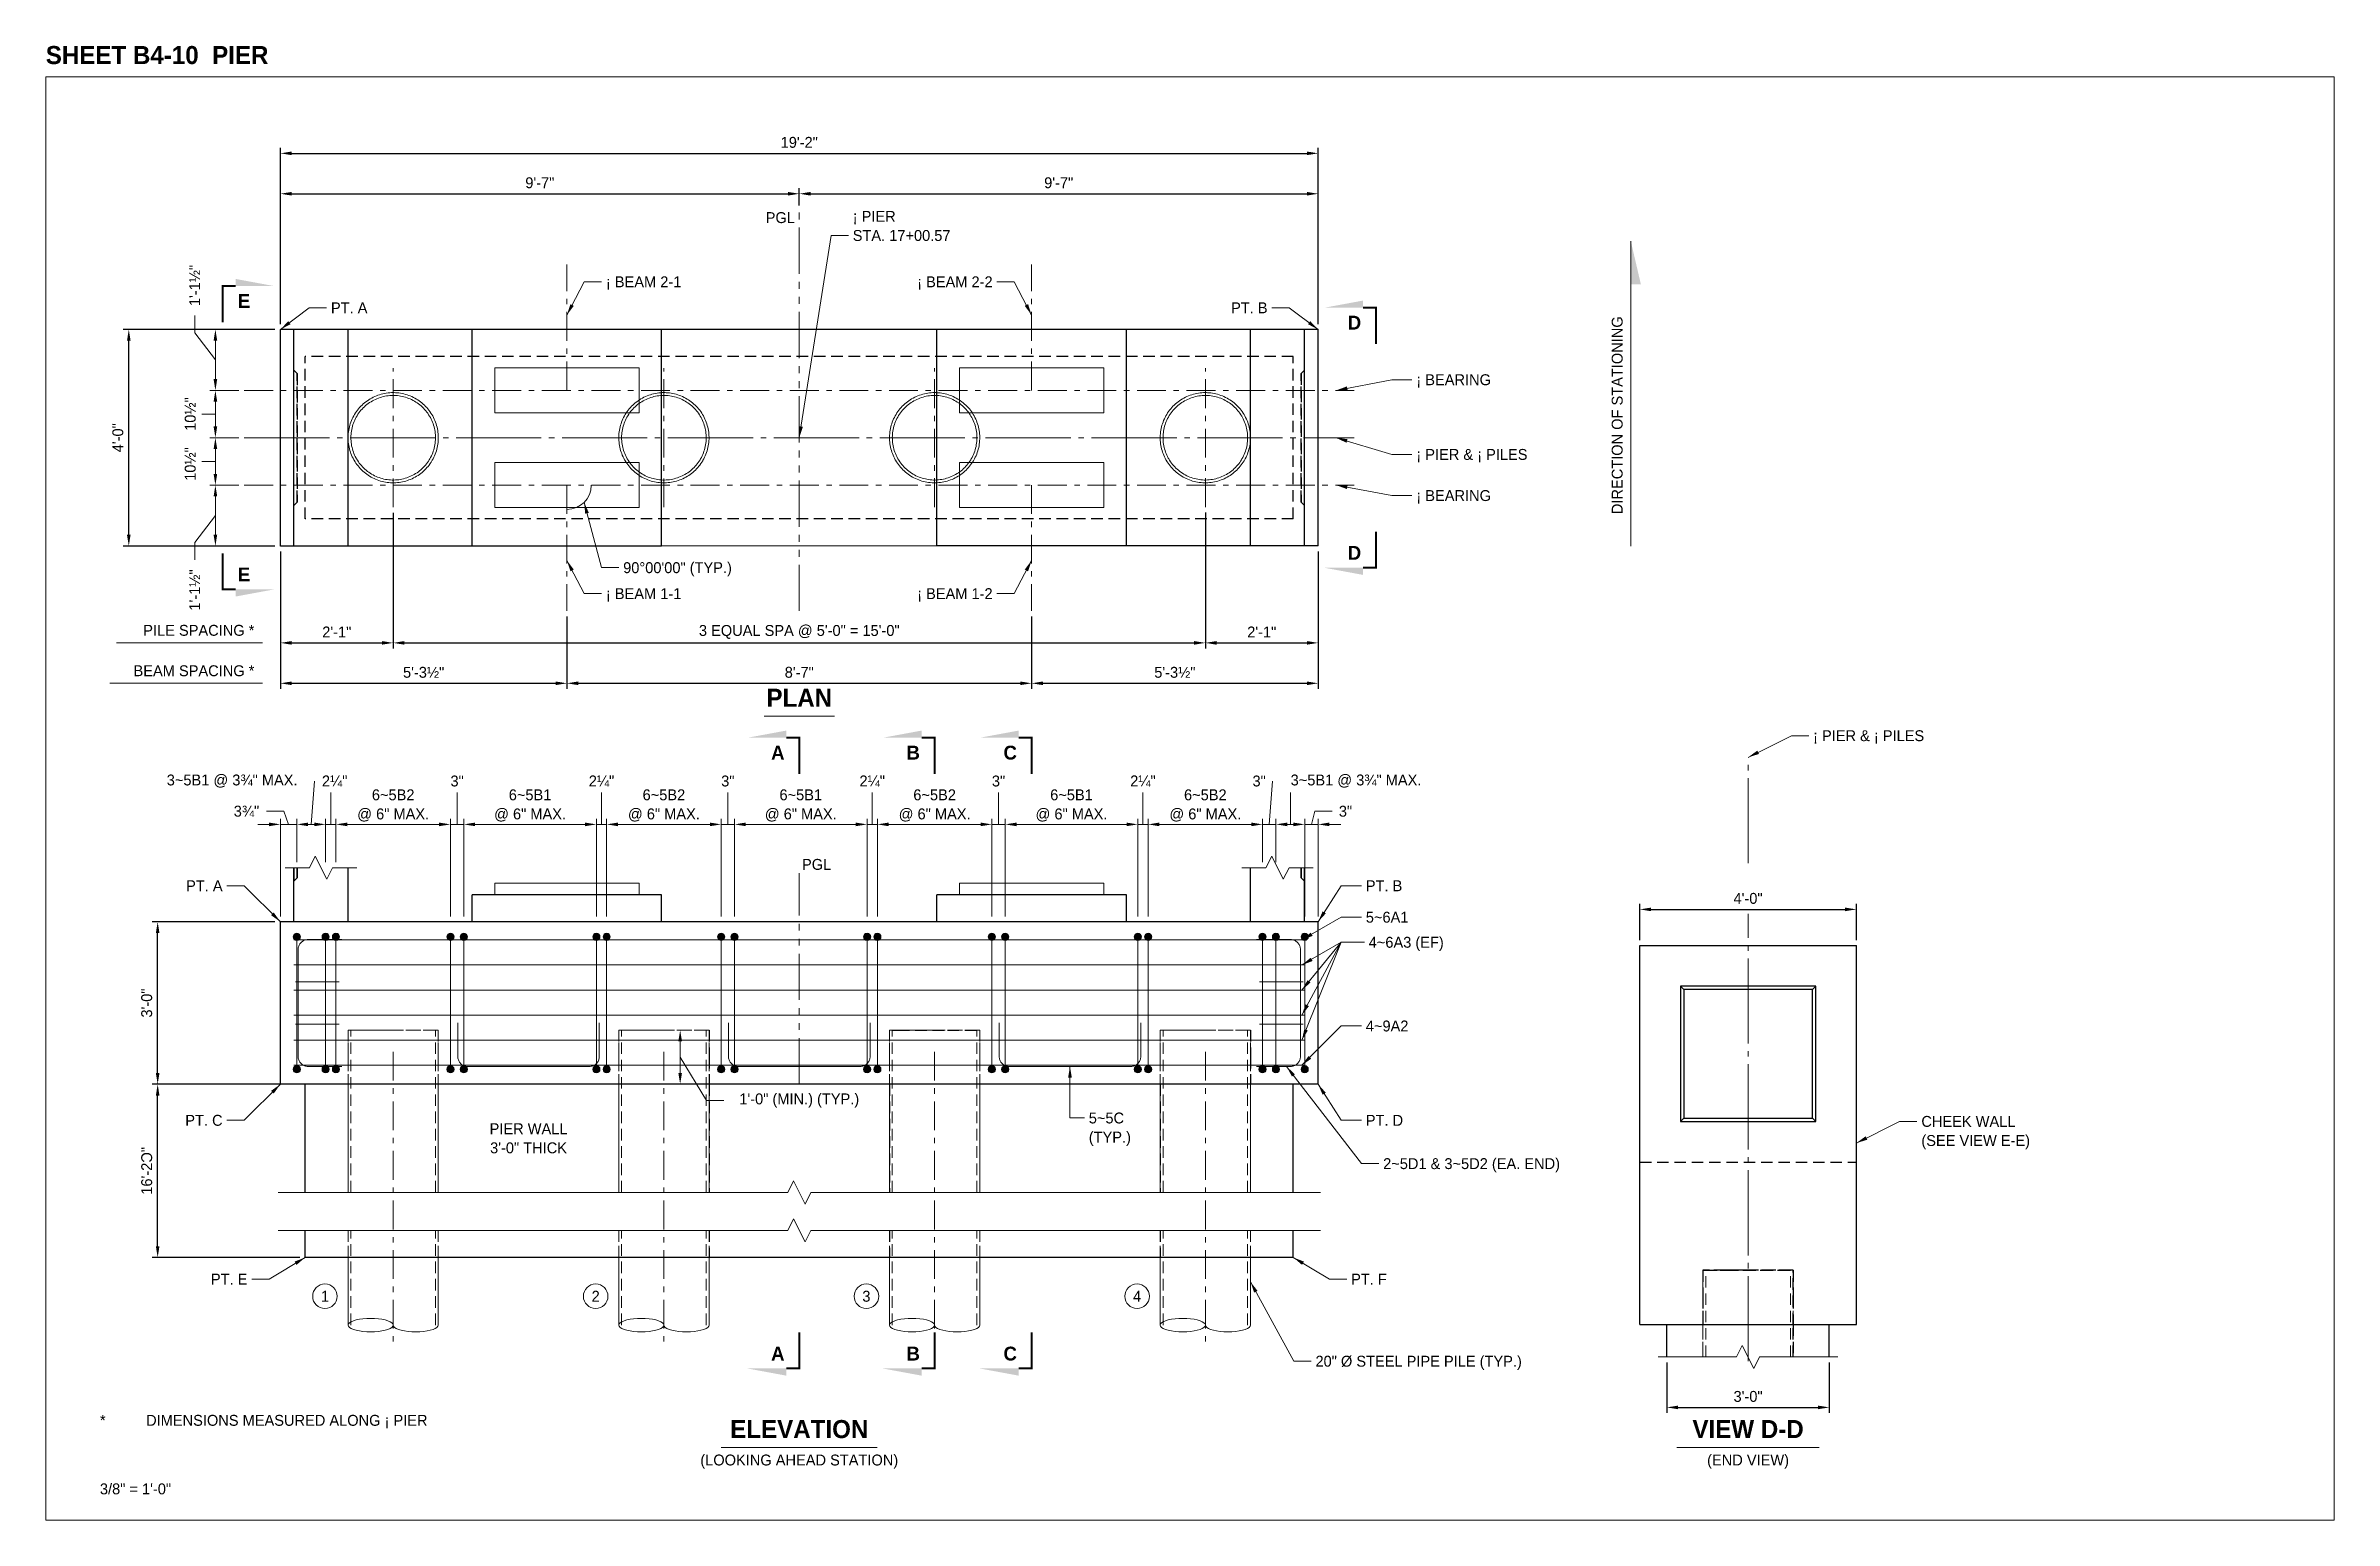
# Model space of a CAD drawing. Extents: x -1 to 861, y -26 to 2.
# Drawn here: x 239 to 281.27, y -25.67 to 1.57 of the extents above; entities that cross this region are included whole.
import ezdxf
from ezdxf.enums import TextEntityAlignment as Align

# ---------------------------------------------------------------- set-up
doc = ezdxf.new("R2010")
doc.units = 21
doc.header["$MEASUREMENT"] = 0
for name, pattern in [('DGN2', [0.12, 0.08, -0.04]), ('DGN4', [0.336, 0.2, -0.053, 0.03, -0.053]), ('DGN6', [0.584, 0.32, -0.056, 0.048, -0.056, 0.048, -0.056]), ('DGN7', [0.726, 0.59, -0.053, 0.03, -0.053])]:
    doc.linetypes.add(name, pattern=pattern)
for name, color, linetype, lineweight in [('BaseLineSurveyPGL', 1, 'DGN6', 9), ('BearingPadMisc', 5, 'Continuous', 15), ('Border', 7, 'Continuous', 15), ('CL_Major', 1, 'DGN7', 9), ('CL_Minor', 7, 'DGN4', 9), ('Dimension', 7, 'Continuous', 9), ('Leader', 7, 'Continuous', 9), ('PileSteel', 30, 'Continuous', 15), ('PileSteel_h', 30, 'DGN2', 15), ('Rebar', 2, 'Continuous', 15), ('SubStrConc', 3, 'Continuous', 30), ('SubStrConc2', 3, 'Continuous', 30), ('SubStrConc2_h', 3, 'DGN2', 30), ('SubStrConc_h', 3, 'DGN2', 30), ('Symbols', 7, 'Continuous', 15), ('TextStructures', 7, 'Continuous', 9)]:
    doc.layers.add(name, color=color, linetype=linetype, lineweight=lineweight)
doc.styles.add('FDOT Bold (Large)', font='FDOTBold.ttf')
doc.styles.add('FDOT Structures', font='FDOT.ttf')
doc.styles.add('FDOT Structures Annotation', font='FDOT.ttf')
doc.styles.add('FDOT Structures Views_SectionArrow', font='FDOTBold.ttf')
doc.dimstyles.new('FDOT Structures Note-Arrow 3-8', dxfattribs={"dimtxt": 0.2016, "dimasz": 0.208267, "dimexe": 0.1008, "dimexo": 0.1008, "dimgap": 0.1008, "dimtad": 1, "dimdec": 3, "dimlfac": 12, "dimzin": 15, "dimlunit": 4, "dimtxsty": 'FDOT Structures Annotation', "dimcen": 2.5, "dimclrd": 256, "dimclre": 256, "dimclrt": 256, "dimazin": 3, "dimtfac": 0.7, "dimtmove": 0, "dimatfit": 1, "dimtfill": 1, "dimfrac": 1, "dimlwd": -1, "dimlwe": -1})

msp = doc.modelspace()

# ---------------------------------------------------------------- texts
at = {"layer": 'Border', "style": 'FDOT Bold (Large)'}
msp.add_text('SHEET B4-10  PIER', height=0.333344, dxfattribs=at).set_placement((239, 1.133338), align=Align.BOTTOM_LEFT)
at = {"layer": 'Border', "style": 'FDOT Structures'}
msp.add_text('3/8" = 1\'-0"', height=0.2016, dxfattribs=at).set_placement((240, -24.986667), align=Align.TOP_LEFT)
at = {"layer": 'Dimension', "char_height": 0.2016, "attachment_point": 5, "rotation": 90, "line_spacing_factor": 1.05, "style": 'FDOT Structures Annotation', "bg_fill": 3, "box_fill_scale": 1.1, "bg_fill_color": 0}
for s, insert in [('1\'-1½"', (241.750293, -2.856983)), ('10½"', (241.669653, -5.232011)), ('10½"', (241.669653, -6.155138)), ('1\'-1½"', (241.750293, -8.481759))]:
    msp.add_mtext(s, dxfattribs=dict(at, insert=insert))
at = {"layer": 'Dimension', "char_height": 0.2016, "attachment_point": 5, "line_spacing_factor": 1.05, "style": 'FDOT Structures Annotation', "bg_fill": 3, "box_fill_scale": 1.1, "bg_fill_color": 0}
for s, insert in [('3~5B1 @ 3¾" MAX.', (242.441956, -12.011999)), ('3"', (246.597414, -12.011999)), ('2¼"', (249.264081, -12.011999)), ('3"', (251.597414, -12.011999)), ('2¼"', (254.264112, -12.011999)), ('3"', (256.597414, -12.011999)), ('2¼"', (259.264112, -12.011999)), ('3~5B1 @ 3¾" MAX.', (263.199731, -12.011999))]:
    msp.add_mtext(s, dxfattribs=dict(at, insert=insert))
at = {"layer": 'TextStructures', "style": 'FDOT Structures'}
for s, p in [('PGL', (252.836067, -1.6032)), ('¡ BEAM 2-2', (256.487409, -2.789173)), ('PT. B', (261.566109, -3.269173)), ('¡ BEAM 1-2', (256.487409, -8.549569)), ('PT. A', (242.266027, -13.945685)), ('PT. C', (242.266027, -18.279018)), ('PT. E', (242.72437, -21.212351))]:
    msp.add_text(s, height=0.2016, dxfattribs=at).set_placement(p, align=Align.MIDDLE_RIGHT)
for s, p in [('¡ BEAM 2-1', (249.345689, -2.789173)), ('PT. A', (244.267307, -3.269173)), ('¡ BEARING', (264.314056, -4.597651)), ('¡ PIER & ¡ PILES', (264.314056, -5.977651)), ('¡ BEARING', (264.314056, -6.737651)), ('90°00\'00" (TYP.)', (249.663887, -8.069569)), ('¡ BEAM 1-1', (249.345689, -8.549569)), ('¡ PIER & ¡ PILES', (271.641228, -11.173658)), ('PT. B', (263.380722, -13.945685)), ('5~6A1', (263.380722, -14.526492)), ('4~6A3 (EF)', (263.434056, -14.98985)), ('4~9A2', (263.380722, -16.536138)), ('PT. D', (263.380722, -18.279018)), ('2~5D1 & 3~5D2 (EA. END)', (263.700722, -19.079018)), ('PT. F', (263.109045, -21.212351)), ('20" Ø STEEL PIPE PILE (TYP.)', (262.450681, -22.729018))]:
    msp.add_text(s, height=0.2016, dxfattribs=at).set_placement(p, align=Align.MIDDLE_LEFT)
at = {"layer": 'TextStructures'}
for s, height, style, p in [('E', 0.256, 'FDOT Structures Views_SectionArrow', (242.662667, -3.143307)), ('D', 0.256, 'FDOT Structures Views_SectionArrow', (263.170749, -3.543307)), ('D', 0.256, 'FDOT Structures Views_SectionArrow', (263.170749, -7.795436)), ('E', 0.256, 'FDOT Structures Views_SectionArrow', (242.662667, -8.195436)), ('A', 0.256, 'FDOT Structures Views_SectionArrow', (252.520707, -11.486485)), ('B', 0.256, 'FDOT Structures Views_SectionArrow', (255.020707, -11.486485)), ('C', 0.256, 'FDOT Structures Views_SectionArrow', (256.812374, -11.486485)), ('1', 0.2016, 'FDOT Structures', (244.156708, -21.529018)), ('2', 0.2016, 'FDOT Structures', (249.156708, -21.529018)), ('3', 0.2016, 'FDOT Structures', (254.156708, -21.529018)), ('4', 0.2016, 'FDOT Structures', (259.156708, -21.529018)), ('A', 0.256, 'FDOT Structures Views_SectionArrow', (252.520707, -22.588218)), ('B', 0.256, 'FDOT Structures Views_SectionArrow', (255.020707, -22.588218)), ('C', 0.256, 'FDOT Structures Views_SectionArrow', (256.812374, -22.588218))]:
    msp.add_text(s, height=height, dxfattribs=dict(at, style=style)).set_placement(p, align=Align.MIDDLE_CENTER)
at = {"layer": 'TextStructures', "style": 'FDOT Structures'}
msp.add_text('DIRECTION OF STATIONING', height=0.2016, rotation=90, dxfattribs=at).set_placement((268.184298, -5.253775), align=Align.BOTTOM_CENTER)
for s, p in [('PILE SPACING *', (242.853333, -9.388456)), ('BEAM SPACING *', (242.853333, -10.135122))]:
    msp.add_text(s, height=0.2016, dxfattribs=at).set_placement(p, align=Align.BOTTOM_RIGHT)
for s, p in [('PGL', (252.967107, -13.712351)), ('*', (240, -23.982351)), ('DIMENSIONS MEASURED ALONG ¡ PIER', (240.853333, -23.982351))]:
    msp.add_text(s, height=0.2016, dxfattribs=at).set_placement(p, align=Align.BOTTOM_LEFT)
at = {"layer": 'TextStructures'}
for s, height, style, p in [('ELEVATION', 0.333344, 'FDOT Bold (Large)', (252.916707, -24.249018)), ('(LOOKING AHEAD STATION)', 0.2016, 'FDOT Structures', (252.916707, -24.715474)), ('(END VIEW)', 0.2016, 'FDOT Structures', (270.440588, -24.715474))]:
    msp.add_text(s, height=height, dxfattribs=dict(at, style=style)).set_placement(p, align=Align.BOTTOM_CENTER)
at = {"layer": 'TextStructures', "char_height": 0.2016, "line_spacing_factor": 1.05, "style": 'FDOT Structures'}
for s, insert, attachment_point in [('¡ PIER\\PSTA. 17+00.57', (253.904014, -2.03664), 7), ('5~5C\\P(TYP.)', (258.264024, -18.135151), 1), ('PIER WALL\\P3\'-0" THICK', (247.916708, -18.612351), 5), ('CHEEK WALL\\P(SEE VIEW E-E)', (273.641056, -18.198218), 1)]:
    msp.add_mtext(s, dxfattribs=dict(at, insert=insert, attachment_point=attachment_point))

# ---------------------------------------------------------------- blocks, each defined once
blk = doc.blocks.new('_CLOSEDFILLED')
at = {"layer": 'Dimension'}
blk.add_solid([(-1, 0.16), (0, 0), (-1, -0.16)], dxfattribs=at)
blk = doc.blocks.new('*D175')
at = {"layer": 'Dimension'}
for p, q in [((242.566, -6.545), (242.033, -6.545)), ((242.133, -7.461), (242.133, -6.753)), ((243.233, -7.67), (242.033, -7.67))]:
    blk.add_line(p, q, dxfattribs=at)
at = {"layer": 'Dimension', "xscale": 0.20826666666666666, "yscale": 0.20826666666666666}
for p, rotation in [((242.133, -6.545), 90), ((242.133, -7.67), -90.00000000000001)]:
    blk.add_blockref('_CLOSEDFILLED', p, dxfattribs=dict(at, rotation=rotation))
blk = doc.blocks.new('*D176')
at = {"layer": 'Dimension'}
for p, q in [((242.566, -5.669), (242.033, -5.669)), ((242.133, -6.336), (242.133, -5.878)), ((242.566, -6.545), (242.033, -6.545))]:
    blk.add_line(p, q, dxfattribs=at)
at = {"layer": 'Dimension', "xscale": 0.20826666666666666, "yscale": 0.20826666666666666}
for p, rotation in [((242.133, -5.669), 90), ((242.133, -6.545), -90.00000000000001)]:
    blk.add_blockref('_CLOSEDFILLED', p, dxfattribs=dict(at, rotation=rotation))
blk = doc.blocks.new('*D177')
at = {"layer": 'Dimension'}
for p, q in [((242.566, -4.795), (242.033, -4.795)), ((242.133, -5.461), (242.133, -5.003)), ((242.566, -5.669), (242.033, -5.669))]:
    blk.add_line(p, q, dxfattribs=at)
at = {"layer": 'Dimension', "xscale": 0.20826666666666666, "yscale": 0.20826666666666666}
for p, rotation in [((242.133, -4.795), 90), ((242.133, -5.669), -90.00000000000001)]:
    blk.add_blockref('_CLOSEDFILLED', p, dxfattribs=dict(at, rotation=rotation))
blk = doc.blocks.new('*D178')
at = {"layer": 'Dimension'}
for p, q in [((243.233, -3.669), (242.033, -3.669)), ((242.133, -4.586), (242.133, -3.877)), ((242.566, -4.795), (242.033, -4.795))]:
    blk.add_line(p, q, dxfattribs=at)
at = {"layer": 'Dimension', "xscale": 0.20826666666666666, "yscale": 0.20826666666666666}
for p, rotation in [((242.133, -3.669), 90), ((242.133, -4.795), -90.00000000000001)]:
    blk.add_blockref('_CLOSEDFILLED', p, dxfattribs=dict(at, rotation=rotation))
blk = doc.blocks.new('*D182')
at = {"layer": 'Dimension'}
for p, q in [((243.125, -12.812), (242.917, -12.812)), ((243.333, -14.512), (243.333, -12.712)), ((243.333, -12.812), (243.638, -12.812)), ((243.638, -13.512), (243.638, -12.712)), ((243.846, -12.812), (244.054, -12.812))]:
    blk.add_line(p, q, dxfattribs=at)
at = {"layer": 'Dimension', "xscale": 0.20826666666666666, "yscale": 0.20826666666666666}
blk.add_blockref('_CLOSEDFILLED', (243.333, -12.812), dxfattribs=at)
at = {"layer": 'Dimension', "xscale": 0.20826666666666666, "yscale": 0.20826666666666666, "rotation": 180}
blk.add_blockref('_CLOSEDFILLED', (243.638, -12.812), dxfattribs=at)
blk = doc.blocks.new('*D183')
at = {"layer": 'Dimension'}
for p, q in [((243.638, -13.512), (243.638, -12.712)), ((243.846, -12.812), (243.961, -12.812)), ((244.169, -13.512), (244.169, -12.712))]:
    blk.add_line(p, q, dxfattribs=at)
at = {"layer": 'Dimension', "xscale": 0.20826666666666666, "yscale": 0.20826666666666666, "rotation": 180}
blk.add_blockref('_CLOSEDFILLED', (243.638, -12.812), dxfattribs=at)
at = {"layer": 'Dimension', "xscale": 0.20826666666666666, "yscale": 0.20826666666666666}
blk.add_blockref('_CLOSEDFILLED', (244.169, -12.812), dxfattribs=at)
blk = doc.blocks.new('*D184')
at = {"layer": 'Dimension'}
for p, q in [((243.961, -12.812), (243.752, -12.812)), ((244.169, -13.512), (244.169, -12.712)), ((244.169, -12.812), (244.359, -12.812)), ((244.359, -13.512), (244.359, -12.712)), ((244.568, -12.812), (244.776, -12.812))]:
    blk.add_line(p, q, dxfattribs=at)
at = {"layer": 'Dimension', "xscale": 0.20826666666666666, "yscale": 0.20826666666666666}
blk.add_blockref('_CLOSEDFILLED', (244.169, -12.812), dxfattribs=at)
at = {"layer": 'Dimension', "xscale": 0.20826666666666666, "yscale": 0.20826666666666666, "rotation": 180}
blk.add_blockref('_CLOSEDFILLED', (244.359, -12.812), dxfattribs=at)
blk = doc.blocks.new('*D185')
at = {"layer": 'Dimension'}
for p, q in [((244.359, -13.512), (244.359, -12.712)), ((244.568, -12.812), (246.266, -12.812)), ((246.474, -14.512), (246.474, -12.712))]:
    blk.add_line(p, q, dxfattribs=at)
at = {"layer": 'Dimension', "xscale": 0.20826666666666666, "yscale": 0.20826666666666666, "rotation": 180}
blk.add_blockref('_CLOSEDFILLED', (244.359, -12.812), dxfattribs=at)
at = {"layer": 'Dimension', "xscale": 0.20826666666666666, "yscale": 0.20826666666666666}
blk.add_blockref('_CLOSEDFILLED', (246.474, -12.812), dxfattribs=at)
blk = doc.blocks.new('*D186')
at = {"layer": 'Dimension'}
for p, q in [((246.266, -12.812), (246.057, -12.812)), ((246.474, -14.512), (246.474, -12.712)), ((246.474, -12.812), (246.721, -12.812)), ((246.721, -14.512), (246.721, -12.712)), ((246.929, -12.812), (247.137, -12.812))]:
    blk.add_line(p, q, dxfattribs=at)
at = {"layer": 'Dimension', "xscale": 0.20826666666666666, "yscale": 0.20826666666666666}
blk.add_blockref('_CLOSEDFILLED', (246.474, -12.812), dxfattribs=at)
at = {"layer": 'Dimension', "xscale": 0.20826666666666666, "yscale": 0.20826666666666666, "rotation": 180}
blk.add_blockref('_CLOSEDFILLED', (246.721, -12.812), dxfattribs=at)
blk = doc.blocks.new('*D187')
at = {"layer": 'Dimension'}
for p, q in [((246.721, -14.512), (246.721, -12.712)), ((246.929, -12.812), (248.961, -12.812)), ((249.169, -14.512), (249.169, -12.712))]:
    blk.add_line(p, q, dxfattribs=at)
at = {"layer": 'Dimension', "xscale": 0.20826666666666666, "yscale": 0.20826666666666666, "rotation": 180}
blk.add_blockref('_CLOSEDFILLED', (246.721, -12.812), dxfattribs=at)
at = {"layer": 'Dimension', "xscale": 0.20826666666666666, "yscale": 0.20826666666666666}
blk.add_blockref('_CLOSEDFILLED', (249.169, -12.812), dxfattribs=at)
blk = doc.blocks.new('*D188')
at = {"layer": 'Dimension'}
for p, q in [((248.961, -12.812), (248.752, -12.812)), ((249.169, -14.512), (249.169, -12.712)), ((249.169, -12.812), (249.359, -12.812)), ((249.359, -14.512), (249.359, -12.712)), ((249.568, -12.812), (249.776, -12.812))]:
    blk.add_line(p, q, dxfattribs=at)
at = {"layer": 'Dimension', "xscale": 0.20826666666666666, "yscale": 0.20826666666666666}
blk.add_blockref('_CLOSEDFILLED', (249.169, -12.812), dxfattribs=at)
at = {"layer": 'Dimension', "xscale": 0.20826666666666666, "yscale": 0.20826666666666666, "rotation": 180}
blk.add_blockref('_CLOSEDFILLED', (249.359, -12.812), dxfattribs=at)
blk = doc.blocks.new('*D189')
at = {"layer": 'Dimension'}
for p, q in [((249.359, -14.512), (249.359, -12.712)), ((249.568, -12.812), (251.266, -12.812)), ((251.474, -14.512), (251.474, -12.712))]:
    blk.add_line(p, q, dxfattribs=at)
at = {"layer": 'Dimension', "xscale": 0.20826666666666666, "yscale": 0.20826666666666666, "rotation": 180}
blk.add_blockref('_CLOSEDFILLED', (249.359, -12.812), dxfattribs=at)
at = {"layer": 'Dimension', "xscale": 0.20826666666666666, "yscale": 0.20826666666666666}
blk.add_blockref('_CLOSEDFILLED', (251.474, -12.812), dxfattribs=at)
blk = doc.blocks.new('*D190')
at = {"layer": 'Dimension'}
for p, q in [((251.266, -12.812), (251.057, -12.812)), ((251.474, -14.512), (251.474, -12.712)), ((251.474, -12.812), (251.721, -12.812)), ((251.721, -14.512), (251.721, -12.712)), ((251.929, -12.812), (252.137, -12.812))]:
    blk.add_line(p, q, dxfattribs=at)
at = {"layer": 'Dimension', "xscale": 0.20826666666666666, "yscale": 0.20826666666666666}
blk.add_blockref('_CLOSEDFILLED', (251.474, -12.812), dxfattribs=at)
at = {"layer": 'Dimension', "xscale": 0.20826666666666666, "yscale": 0.20826666666666666, "rotation": 180}
blk.add_blockref('_CLOSEDFILLED', (251.721, -12.812), dxfattribs=at)
blk = doc.blocks.new('*D191')
at = {"layer": 'Dimension'}
for p, q in [((251.721, -14.512), (251.721, -12.712)), ((251.929, -12.812), (253.961, -12.812)), ((254.169, -14.512), (254.169, -12.712))]:
    blk.add_line(p, q, dxfattribs=at)
at = {"layer": 'Dimension', "xscale": 0.20826666666666666, "yscale": 0.20826666666666666, "rotation": 180}
blk.add_blockref('_CLOSEDFILLED', (251.721, -12.812), dxfattribs=at)
at = {"layer": 'Dimension', "xscale": 0.20826666666666666, "yscale": 0.20826666666666666}
blk.add_blockref('_CLOSEDFILLED', (254.169, -12.812), dxfattribs=at)
blk = doc.blocks.new('*D192')
at = {"layer": 'Dimension'}
for p, q in [((253.961, -12.812), (253.752, -12.812)), ((254.169, -14.512), (254.169, -12.712)), ((254.169, -12.812), (254.359, -12.812)), ((254.359, -14.512), (254.359, -12.712)), ((254.568, -12.812), (254.776, -12.812))]:
    blk.add_line(p, q, dxfattribs=at)
at = {"layer": 'Dimension', "xscale": 0.20826666666666666, "yscale": 0.20826666666666666}
blk.add_blockref('_CLOSEDFILLED', (254.169, -12.812), dxfattribs=at)
at = {"layer": 'Dimension', "xscale": 0.20826666666666666, "yscale": 0.20826666666666666, "rotation": 180}
blk.add_blockref('_CLOSEDFILLED', (254.359, -12.812), dxfattribs=at)
blk = doc.blocks.new('*D193')
at = {"layer": 'Dimension'}
for p, q in [((254.359, -14.512), (254.359, -12.712)), ((254.568, -12.812), (256.266, -12.812)), ((256.474, -14.512), (256.474, -12.712))]:
    blk.add_line(p, q, dxfattribs=at)
at = {"layer": 'Dimension', "xscale": 0.20826666666666666, "yscale": 0.20826666666666666, "rotation": 180}
blk.add_blockref('_CLOSEDFILLED', (254.359, -12.812), dxfattribs=at)
at = {"layer": 'Dimension', "xscale": 0.20826666666666666, "yscale": 0.20826666666666666}
blk.add_blockref('_CLOSEDFILLED', (256.474, -12.812), dxfattribs=at)
blk = doc.blocks.new('*D194')
at = {"layer": 'Dimension'}
for p, q in [((256.266, -12.812), (256.057, -12.812)), ((256.474, -14.512), (256.474, -12.712)), ((256.474, -12.812), (256.721, -12.812)), ((256.721, -14.512), (256.721, -12.712)), ((256.929, -12.812), (257.137, -12.812))]:
    blk.add_line(p, q, dxfattribs=at)
at = {"layer": 'Dimension', "xscale": 0.20826666666666666, "yscale": 0.20826666666666666}
blk.add_blockref('_CLOSEDFILLED', (256.474, -12.812), dxfattribs=at)
at = {"layer": 'Dimension', "xscale": 0.20826666666666666, "yscale": 0.20826666666666666, "rotation": 180}
blk.add_blockref('_CLOSEDFILLED', (256.721, -12.812), dxfattribs=at)
blk = doc.blocks.new('*D195')
at = {"layer": 'Dimension'}
for p, q in [((256.721, -14.512), (256.721, -12.712)), ((256.929, -12.812), (258.961, -12.812)), ((259.169, -14.512), (259.169, -12.712))]:
    blk.add_line(p, q, dxfattribs=at)
at = {"layer": 'Dimension', "xscale": 0.20826666666666666, "yscale": 0.20826666666666666, "rotation": 180}
blk.add_blockref('_CLOSEDFILLED', (256.721, -12.812), dxfattribs=at)
at = {"layer": 'Dimension', "xscale": 0.20826666666666666, "yscale": 0.20826666666666666}
blk.add_blockref('_CLOSEDFILLED', (259.169, -12.812), dxfattribs=at)
blk = doc.blocks.new('*D196')
at = {"layer": 'Dimension'}
for p, q in [((258.961, -12.812), (258.752, -12.812)), ((259.169, -14.512), (259.169, -12.712)), ((259.169, -12.812), (259.359, -12.812)), ((259.359, -14.512), (259.359, -12.712)), ((259.568, -12.812), (259.776, -12.812))]:
    blk.add_line(p, q, dxfattribs=at)
at = {"layer": 'Dimension', "xscale": 0.20826666666666666, "yscale": 0.20826666666666666}
blk.add_blockref('_CLOSEDFILLED', (259.169, -12.812), dxfattribs=at)
at = {"layer": 'Dimension', "xscale": 0.20826666666666666, "yscale": 0.20826666666666666, "rotation": 180}
blk.add_blockref('_CLOSEDFILLED', (259.359, -12.812), dxfattribs=at)
blk = doc.blocks.new('*D197')
at = {"layer": 'Dimension'}
for p, q in [((259.359, -14.512), (259.359, -12.712)), ((259.568, -12.812), (261.266, -12.812)), ((261.474, -13.512), (261.474, -12.712))]:
    blk.add_line(p, q, dxfattribs=at)
at = {"layer": 'Dimension', "xscale": 0.20826666666666666, "yscale": 0.20826666666666666, "rotation": 180}
blk.add_blockref('_CLOSEDFILLED', (259.359, -12.812), dxfattribs=at)
at = {"layer": 'Dimension', "xscale": 0.20826666666666666, "yscale": 0.20826666666666666}
blk.add_blockref('_CLOSEDFILLED', (261.474, -12.812), dxfattribs=at)
blk = doc.blocks.new('*D198')
at = {"layer": 'Dimension'}
for p, q in [((261.266, -12.812), (261.057, -12.812)), ((261.474, -13.512), (261.474, -12.712)), ((261.474, -12.812), (261.721, -12.812)), ((261.721, -13.512), (261.721, -12.712)), ((261.929, -12.812), (262.137, -12.812))]:
    blk.add_line(p, q, dxfattribs=at)
at = {"layer": 'Dimension', "xscale": 0.20826666666666666, "yscale": 0.20826666666666666}
blk.add_blockref('_CLOSEDFILLED', (261.474, -12.812), dxfattribs=at)
at = {"layer": 'Dimension', "xscale": 0.20826666666666666, "yscale": 0.20826666666666666, "rotation": 180}
blk.add_blockref('_CLOSEDFILLED', (261.721, -12.812), dxfattribs=at)
blk = doc.blocks.new('*D199')
at = {"layer": 'Dimension'}
for p, q in [((261.721, -13.512), (261.721, -12.712)), ((261.929, -12.812), (262.044, -12.812)), ((262.252, -14.512), (262.252, -12.712))]:
    blk.add_line(p, q, dxfattribs=at)
at = {"layer": 'Dimension', "xscale": 0.20826666666666666, "yscale": 0.20826666666666666, "rotation": 180}
blk.add_blockref('_CLOSEDFILLED', (261.721, -12.812), dxfattribs=at)
at = {"layer": 'Dimension', "xscale": 0.20826666666666666, "yscale": 0.20826666666666666}
blk.add_blockref('_CLOSEDFILLED', (262.252, -12.812), dxfattribs=at)
blk = doc.blocks.new('*D200')
at = {"layer": 'Dimension'}
for p, q in [((262.044, -12.812), (261.836, -12.812)), ((262.252, -14.512), (262.252, -12.712)), ((262.252, -12.812), (262.5, -12.812)), ((262.5, -14.512), (262.5, -12.712)), ((262.708, -12.812), (262.917, -12.812))]:
    blk.add_line(p, q, dxfattribs=at)
at = {"layer": 'Dimension', "xscale": 0.20826666666666666, "yscale": 0.20826666666666666}
blk.add_blockref('_CLOSEDFILLED', (262.252, -12.812), dxfattribs=at)
at = {"layer": 'Dimension', "xscale": 0.20826666666666666, "yscale": 0.20826666666666666, "rotation": 180}
blk.add_blockref('_CLOSEDFILLED', (262.5, -12.812), dxfattribs=at)
blk = doc.blocks.new('*D201')
at = {"layer": 'Dimension'}
blk.add_line((250.717, -17.404), (250.717, -16.821), dxfattribs=at)
at = {"layer": 'Dimension', "xscale": 0.20826666666666666, "yscale": 0.20826666666666666}
for p, rotation in [((250.717, -16.612), 90), ((250.717, -17.612), -90.00000000000001)]:
    blk.add_blockref('_CLOSEDFILLED', p, dxfattribs=dict(at, rotation=rotation))

# ---------------------------------------------------------------- dimensions: what is measured, and where the dimension line sits
at = {"layer": 'Dimension'}
for base, p1, p2, picture, middle in [((242.133333, -5.669371), (242.666667, -5.669371), (242.666667, -4.794651), '*D177', (242.133333, -5.232011)), ((242.133333, -6.544651), (242.666667, -6.544651), (242.666667, -5.669371), '*D176', (242.133333, -6.107011))]:
    dim = msp.add_linear_dim(base=base, p1=p1, p2=p2, angle=90, text=' ', dimstyle='FDOT Structures Note-Arrow 3-8', dxfattribs=at)
    dim.commit()
    dim.dimension.update_dxf_attribs({"geometry": picture, "text_midpoint": middle})
for base, p1, p2, picture, middle in [((243.637527, -12.812351), (243.637527, -13.612351), (244.168777, -13.612351), '*D183', (243.903152, -12.812351)), ((244.168777, -12.812351), (244.168777, -13.612351), (244.359384, -13.612351), '*D184', (244.264081, -12.812351)), ((244.359384, -12.812351), (244.359384, -13.612351), (246.473967, -14.612351), '*D185', (245.416676, -12.812351)), ((246.720861, -12.812351), (246.720861, -14.612351), (249.168777, -14.612351), '*D187', (247.944819, -12.812351)), ((249.359384, -12.812351), (249.359384, -14.612351), (251.473967, -14.612351), '*D189', (250.416676, -12.812351)), ((251.720861, -12.812351), (251.720861, -14.612351), (254.168777, -14.612351), '*D191', (252.944819, -12.812351)), ((254.359447, -12.812351), (254.359447, -14.612351), (256.473967, -14.612351), '*D193', (255.416707, -12.812351)), ((256.720861, -12.812351), (256.720861, -14.612351), (259.168777, -14.612351), '*D195', (257.944819, -12.812351)), ((259.359447, -12.812351), (259.359447, -14.612351), (261.473967, -13.612351), '*D197', (260.416707, -12.812351)), ((261.720861, -12.812351), (261.720861, -13.612351), (262.252111, -14.612351), '*D199', (261.986486, -12.812351)), ((262.252111, -12.812351), (262.252111, -14.612351), (262.500082, -14.612351), '*D200', (262.376097, -12.812351))]:
    dim = msp.add_linear_dim(base=base, p1=p1, p2=p2, text=' ', dimstyle='FDOT Structures Note-Arrow 3-8', dxfattribs=at)
    dim.commit()
    dim.dimension.update_dxf_attribs({"geometry": picture, "text_midpoint": middle})
dim = msp.add_linear_dim(base=(250.716708, -17.612351), p1=(250.716708, -17.612351), p2=(250.716708, -16.612351), angle=90, text=' ', dimstyle='FDOT Structures Note-Arrow 3-8', override={"dimtih": 1, "dimtoh": 1}, dxfattribs=at)
dim.commit()
dim.dimension.update_dxf_attribs({"geometry": '*D201', "text_midpoint": (250.716708, -17.112351)})

# ---------------------------------------------------------------- hatches: boundary and pattern name
at = {"layer": 'Rebar'}
h = msp.add_hatch(color=256, dxfattribs=at)
h.dxf.hatch_style = 1
edge = h.paths.add_edge_path()
edge.add_arc((243.637527, -14.888219), 0.066667, 0, 360)
h = msp.add_hatch(color=256, dxfattribs=at)
h.dxf.hatch_style = 1
edge = h.paths.add_edge_path()
edge.add_arc((244.168777, -14.888219), 0.066667, 0, 360)
h = msp.add_hatch(color=256, dxfattribs=at)
h.dxf.hatch_style = 1
edge = h.paths.add_edge_path()
edge.add_arc((244.359384, -14.888392), 0.066667, 0, 360)
h = msp.add_hatch(color=256, dxfattribs=at)
h.dxf.hatch_style = 1
edge = h.paths.add_edge_path()
edge.add_arc((246.473967, -14.888392), 0.066667, 0, 360)
h = msp.add_hatch(color=256, dxfattribs=at)
h.dxf.hatch_style = 1
edge = h.paths.add_edge_path()
edge.add_arc((246.720861, -14.888219), 0.066667, 0, 360)
h = msp.add_hatch(color=256, dxfattribs=at)
h.dxf.hatch_style = 1
edge = h.paths.add_edge_path()
edge.add_arc((249.168777, -14.888219), 0.066667, 0, 360)
h = msp.add_hatch(color=256, dxfattribs=at)
h.dxf.hatch_style = 1
edge = h.paths.add_edge_path()
edge.add_arc((249.359384, -14.888392), 0.066667, 0, 360)
h = msp.add_hatch(color=256, dxfattribs=at)
h.dxf.hatch_style = 1
edge = h.paths.add_edge_path()
edge.add_arc((251.473967, -14.888392), 0.066667, 0, 360)
h = msp.add_hatch(color=256, dxfattribs=at)
h.dxf.hatch_style = 1
edge = h.paths.add_edge_path()
edge.add_arc((251.720861, -14.888219), 0.066667, 0, 360)
h = msp.add_hatch(color=256, dxfattribs=at)
h.dxf.hatch_style = 1
edge = h.paths.add_edge_path()
edge.add_arc((254.168777, -14.888219), 0.066667, 0, 360)
h = msp.add_hatch(color=256, dxfattribs=at)
h.dxf.hatch_style = 1
edge = h.paths.add_edge_path()
edge.add_arc((254.359447, -14.888392), 0.066667, 0, 360)
h = msp.add_hatch(color=256, dxfattribs=at)
h.dxf.hatch_style = 1
edge = h.paths.add_edge_path()
edge.add_arc((256.473967, -14.888392), 0.066667, 0, 360)
h = msp.add_hatch(color=256, dxfattribs=at)
h.dxf.hatch_style = 1
edge = h.paths.add_edge_path()
edge.add_arc((256.720861, -14.888219), 0.066667, 0, 360)
h = msp.add_hatch(color=256, dxfattribs=at)
h.dxf.hatch_style = 1
edge = h.paths.add_edge_path()
edge.add_arc((259.168777, -14.888219), 0.066667, 0, 360)
h = msp.add_hatch(color=256, dxfattribs=at)
h.dxf.hatch_style = 1
edge = h.paths.add_edge_path()
edge.add_arc((259.359447, -14.888392), 0.066667, 0, 360)
h = msp.add_hatch(color=256, dxfattribs=at)
h.dxf.hatch_style = 1
edge = h.paths.add_edge_path()
edge.add_arc((261.473967, -14.888392), 0.066667, 0, 360)
h = msp.add_hatch(color=256, dxfattribs=at)
h.dxf.hatch_style = 1
edge = h.paths.add_edge_path()
edge.add_arc((261.720861, -14.888219), 0.066667, 0, 360)
h = msp.add_hatch(color=256, dxfattribs=at)
h.dxf.hatch_style = 1
edge = h.paths.add_edge_path()
edge.add_arc((262.252111, -14.888219), 0.066667, 0, 360)
h = msp.add_hatch(color=256, dxfattribs=at)
h.dxf.hatch_style = 1
edge = h.paths.add_edge_path()
edge.add_arc((244.168777, -17.33631), 0.066667, 0, 360)
h = msp.add_hatch(color=256, dxfattribs=at)
h.dxf.hatch_style = 1
edge = h.paths.add_edge_path()
edge.add_arc((244.359384, -17.33631), 0.066667, 0, 360)
h = msp.add_hatch(color=256, dxfattribs=at)
h.dxf.hatch_style = 1
edge = h.paths.add_edge_path()
edge.add_arc((246.473967, -17.33631), 0.066667, 0, 360)
h = msp.add_hatch(color=256, dxfattribs=at)
h.dxf.hatch_style = 1
edge = h.paths.add_edge_path()
edge.add_arc((246.720861, -17.33631), 0.066667, 0, 360)
h = msp.add_hatch(color=256, dxfattribs=at)
h.dxf.hatch_style = 1
edge = h.paths.add_edge_path()
edge.add_arc((249.168777, -17.33631), 0.066667, 0, 360)
h = msp.add_hatch(color=256, dxfattribs=at)
h.dxf.hatch_style = 1
edge = h.paths.add_edge_path()
edge.add_arc((249.359384, -17.33631), 0.066667, 0, 360)
h = msp.add_hatch(color=256, dxfattribs=at)
h.dxf.hatch_style = 1
edge = h.paths.add_edge_path()
edge.add_arc((251.473967, -17.33631), 0.066667, 0, 360)
h = msp.add_hatch(color=256, dxfattribs=at)
h.dxf.hatch_style = 1
edge = h.paths.add_edge_path()
edge.add_arc((251.720861, -17.33631), 0.066667, 0, 360)
h = msp.add_hatch(color=256, dxfattribs=at)
h.dxf.hatch_style = 1
edge = h.paths.add_edge_path()
edge.add_arc((254.168777, -17.33631), 0.066667, 0, 360)
h = msp.add_hatch(color=256, dxfattribs=at)
h.dxf.hatch_style = 1
edge = h.paths.add_edge_path()
edge.add_arc((254.359447, -17.33631), 0.066667, 0, 360)
h = msp.add_hatch(color=256, dxfattribs=at)
h.dxf.hatch_style = 1
edge = h.paths.add_edge_path()
edge.add_arc((256.473967, -17.33631), 0.066667, 0, 360)
h = msp.add_hatch(color=256, dxfattribs=at)
h.dxf.hatch_style = 1
edge = h.paths.add_edge_path()
edge.add_arc((256.720861, -17.33631), 0.066667, 0, 360)
h = msp.add_hatch(color=256, dxfattribs=at)
h.dxf.hatch_style = 1
edge = h.paths.add_edge_path()
edge.add_arc((259.168777, -17.33631), 0.066667, 0, 360)
h = msp.add_hatch(color=256, dxfattribs=at)
h.dxf.hatch_style = 1
edge = h.paths.add_edge_path()
edge.add_arc((259.359447, -17.33631), 0.066667, 0, 360)
h = msp.add_hatch(color=256, dxfattribs=at)
h.dxf.hatch_style = 1
edge = h.paths.add_edge_path()
edge.add_arc((261.473967, -17.33631), 0.066667, 0, 360)
h = msp.add_hatch(color=256, dxfattribs=at)
h.dxf.hatch_style = 1
edge = h.paths.add_edge_path()
edge.add_arc((261.720861, -17.33631), 0.066667, 0, 360)
h = msp.add_hatch(color=256, dxfattribs=at)
h.dxf.hatch_style = 1
edge = h.paths.add_edge_path()
edge.add_arc((262.252111, -17.33631), 0.066667, 0, 360)

# ---------------------------------------------------------------- linework, layer by layer
at = {"layer": 'BaseLineSurveyPGL', "ltscale": 2.666667}
for p, q in [((252.916707, -8.869569), (252.916707, -1.48224)), ((252.916707, -17.612351), (252.916707, -13.712351))]:
    msp.add_line(p, q, dxfattribs=at)
at = {"layer": 'BearingPadMisc'}
for points in [[(249.958347, -4.377765), (247.29168, -4.37782)], [(247.291698, -5.211154), (247.29168, -4.37782)], [(249.958364, -5.211099), (249.958347, -4.377765)], [(258.54168, -4.377588), (255.875014, -4.377643)], [(255.875031, -5.210977), (255.875014, -4.377643)], [(258.541698, -5.210922), (258.54168, -4.377588)], [(249.958364, -5.211099), (247.291698, -5.211154)], [(258.541698, -5.210922), (255.875031, -5.210977)], [(249.958383, -6.127765), (247.291716, -6.12782)], [(247.291734, -6.961154), (247.291716, -6.12782)], [(249.9584, -6.961099), (249.958383, -6.127765)], [(258.541716, -6.127588), (255.87505, -6.127643)], [(255.875067, -6.960977), (255.87505, -6.127643)], [(258.541734, -6.960922), (258.541716, -6.127588)], [(249.9584, -6.961099), (247.291734, -6.961154)], [(258.541734, -6.960922), (255.875067, -6.960977)], [(247.291698, -13.896886), (247.29168, -13.896886)], [(247.29168, -14.110428), (247.29168, -13.896886)], [(247.291698, -13.896886), (247.29168, -13.896886)], [(247.291734, -13.896886), (247.291698, -13.896886)], [(247.291698, -14.110428), (247.291698, -13.896886)], [(247.291734, -13.896886), (247.291716, -13.896886)], [(247.291716, -14.110428), (247.291716, -13.896886)], [(247.291734, -13.896886), (247.291716, -13.896886)], [(249.9584, -13.896886), (247.291734, -13.896886)], [(247.291734, -14.110428), (247.291734, -13.896886)], [(249.9584, -14.110428), (249.9584, -13.896886)], [(255.875031, -13.896886), (255.875014, -13.896886)], [(255.875014, -14.110428), (255.875014, -13.896886)], [(255.875031, -13.896886), (255.875014, -13.896886)], [(255.875067, -13.896886), (255.875031, -13.896886)], [(255.875031, -14.110428), (255.875031, -13.896886)], [(255.875067, -13.896886), (255.87505, -13.896886)], [(255.87505, -14.110428), (255.87505, -13.896886)], [(255.875067, -13.896886), (255.87505, -13.896886)], [(258.541734, -13.896886), (255.875067, -13.896886)], [(255.875067, -14.110428), (255.875067, -13.896886)], [(258.541734, -14.110428), (258.541734, -13.896886)]]:
    msp.add_lwpolyline(points, dxfattribs=at)
at = {"layer": 'CL_Major', "ltscale": 2.666667}
for p, q in [((242.666667, -5.669371), (263.166749, -5.669371)), ((270.440588, -13.529018), (270.440588, -11.573658)), ((270.440588, -22.729018), (270.440588, -14.462351))]:
    msp.add_line(p, q, dxfattribs=at)
at = {"layer": 'CL_Minor', "ltscale": 2.666667}
for p, q in [((248.625049, -4.794651), (248.625049, -2.469173)), ((257.208049, -4.794651), (257.208049, -2.469173)), ((245.416708, -6.952859), (245.416708, -4.386192)), ((250.416708, -6.952756), (250.416708, -4.386089)), ((255.416708, -6.952653), (255.416708, -4.385986)), ((260.416708, -6.95255), (260.416708, -4.385883)), ((242.666667, -4.794651), (263.166749, -4.794651)), ((242.666667, -6.544651), (263.166749, -6.544651)), ((248.625049, -6.544651), (248.625049, -8.869569)), ((257.208049, -6.544651), (257.208049, -8.869569)), ((245.416708, -17.012351), (245.416708, -22.382351)), ((250.416708, -17.012351), (250.416708, -22.382351)), ((255.416708, -17.012351), (255.416708, -22.382351)), ((260.416708, -17.012351), (260.416708, -22.382351))]:
    msp.add_line(p, q, dxfattribs=at)
at = {"layer": 'Dimension'}
for p, q in [((240.304706, -9.459016), (243.002667, -9.459016)), ((240.183545, -10.205682), (243.002667, -10.205682))]:
    msp.add_line(p, q, dxfattribs=at)
for points in [[(243.963632, -12.011999), (243.903152, -12.812351)], [(251.523047, -17.913471), (251.203047, -17.913471), (250.716708, -17.112351)]]:
    msp.add_lwpolyline(points, dxfattribs=at)
msp.add_arc((248.625049, -6.544651), 0.45, 270, 360, dxfattribs=at)
at = {"layer": 'Leader'}
for p, q in [((262.200006, -16.799517), (262.926749, -14.98985)), ((262.200006, -16.336156), (262.926749, -14.98985)), ((262.200006, -15.872796), (262.926749, -14.98985)), ((262.200006, -15.409435), (262.926749, -14.98985)), ((262.926749, -14.98985), (263.353416, -14.98985))]:
    msp.add_line(p, q, dxfattribs=at)
for points in [[(252.916707, -5.669371), (253.503374, -1.93584), (253.823374, -1.93584)], [(248.625049, -3.402507), (248.945049, -2.789173), (249.265049, -2.789173)], [(257.208049, -3.402507), (256.888049, -2.789173), (256.568049, -2.789173)], [(243.333333, -3.669173), (243.866667, -3.269173), (244.186667, -3.269173)], [(262.500082, -3.669173), (261.966749, -3.269173), (261.646749, -3.269173)], [(262.833416, -4.794651), (263.860082, -4.597651), (264.233416, -4.597651)], [(262.833416, -5.669371), (263.860082, -5.977651), (264.233416, -5.977651)], [(262.833416, -6.544651), (263.860082, -6.737651), (264.233416, -6.737651)], [(248.943247, -6.862849), (249.263247, -8.069569), (249.583247, -8.069569)], [(248.625049, -7.936236), (248.945049, -8.549569), (249.265049, -8.549569)], [(257.208049, -7.936236), (256.888049, -8.549569), (256.568049, -8.549569)], [(270.440588, -11.573658), (271.240588, -11.173658), (271.560588, -11.173658)], [(243.333333, -14.612351), (242.666667, -13.945685), (242.346667, -13.945685)], [(262.500082, -14.612351), (262.926749, -13.945685), (263.300082, -13.945685)], [(262.200009, -14.946075), (262.926749, -14.526492), (263.300082, -14.526492)], [(262.200009, -17.262877), (262.926749, -16.536138), (263.300082, -16.536138)], [(257.916717, -17.283836), (257.916717, -18.235951), (258.183384, -18.235951)], [(261.916647, -17.283836), (263.300082, -19.079018), (263.620082, -19.079018)], [(243.333333, -17.612351), (242.666667, -18.279018), (242.346667, -18.279018)], [(262.500082, -17.612351), (262.926749, -18.279018), (263.300082, -18.279018)], [(272.440416, -18.699018), (273.240416, -18.299018), (273.560416, -18.299018)], [(243.791676, -20.812351), (243.12501, -21.212351), (242.80501, -21.212351)], [(262.041738, -20.812351), (262.708405, -21.212351), (263.028405, -21.212351)], [(261.250041, -21.262351), (262.050041, -22.729018), (262.370041, -22.729018)]]:
    msp.add_lwpolyline(points, dxfattribs=at)
for points in [[(248.625049, -3.402507), (248.690612, -3.201804), (248.752161, -3.233917)], [(257.208049, -3.402507), (257.080938, -3.233917), (257.142487, -3.201804)], [(243.333333, -3.669173), (243.47912, -3.516444), (243.520773, -3.571982)], [(262.500082, -3.669173), (262.312642, -3.571982), (262.354296, -3.516444)], [(262.833416, -4.794651), (263.03141, -4.721315), (263.044492, -4.789494)], [(252.916707, -5.669371), (252.914746, -5.458241), (252.983327, -5.469017)], [(262.833416, -5.669371), (263.042866, -5.696021), (263.022902, -5.762511)], [(262.833416, -6.544651), (263.04451, -6.549015), (263.031684, -6.617242)], [(248.943247, -6.862849), (249.030182, -7.055261), (248.963079, -7.073055)], [(248.625049, -7.936236), (248.752161, -8.104826), (248.690612, -8.136938)], [(257.208049, -7.936236), (257.142487, -8.136938), (257.080938, -8.104826)], [(270.440588, -11.573658), (270.611344, -11.449472), (270.64239, -11.511565)], [(243.333333, -14.612351), (243.161522, -14.489629), (243.210611, -14.44054)], [(262.500082, -14.612351), (262.583113, -14.418223), (262.641585, -14.455646)], [(262.200009, -14.946075), (262.363018, -14.811881), (262.397729, -14.872003)], [(262.200006, -15.409435), (262.363015, -15.275241), (262.397726, -15.335363)], [(262.200006, -15.872796), (262.30556, -15.689935), (262.359161, -15.734053)], [(262.200006, -16.336156), (262.268391, -16.136398), (262.329481, -16.169375)], [(262.200006, -16.799517), (262.245409, -16.593317), (262.30983, -16.619188)], [(257.916717, -17.283836), (257.951428, -17.492103), (257.882006, -17.492103)], [(261.916647, -17.283836), (262.07127, -17.427613), (262.016281, -17.469989)], [(262.200009, -17.262877), (262.322732, -17.091066), (262.371821, -17.140155)], [(243.333333, -17.612351), (243.210611, -17.784163), (243.161522, -17.735074)], [(262.500082, -17.612351), (262.641585, -17.769057), (262.583113, -17.80648)], [(272.440416, -18.699018), (272.611172, -18.574832), (272.642218, -18.636925)], [(243.791676, -20.812351), (243.630948, -20.949268), (243.59523, -20.889739)], [(262.041738, -20.812351), (262.238184, -20.889739), (262.202467, -20.949268)], [(261.250041, -21.262351), (261.380243, -21.428566), (261.319298, -21.461809)]]:
    msp.add_solid(points, dxfattribs=at)
at = {"layer": 'PileSteel'}
for points in [[(244.583374, -22.062351), (244.583374, -20.812351)], [(246.25004, -22.062351), (246.25004, -20.812351)], [(249.583374, -22.062351), (249.583374, -20.812351)], [(251.25004, -22.062351), (251.25004, -20.812351)], [(254.583374, -22.062351), (254.583374, -20.812351)], [(256.25004, -22.062351), (256.25004, -20.812351)], [(259.583374, -22.062351), (259.583374, -20.812351)], [(261.25004, -22.062351), (261.25004, -20.812351)], [(245.416708, -22.062351), (245.410378, -22.040645), (245.39158, -22.019599), (245.360885, -21.999851), (245.319226, -21.982003), (245.267869, -21.966596), (245.208374, -21.954098), (245.14255, -21.94489), (245.072395, -21.93925), (245.000041, -21.937351), (244.927688, -21.93925), (244.857533, -21.94489), (244.791708, -21.954098), (244.732213, -21.966596), (244.680856, -21.982003), (244.639197, -21.999851), (244.608502, -22.019599), (244.589704, -22.040645), (244.583374, -22.062351), (244.589704, -22.084057), (244.608502, -22.105104), (244.639197, -22.124851), (244.680856, -22.1427), (244.732213, -22.158107), (244.791708, -22.170605), (244.857533, -22.179813), (244.927688, -22.185452), (245.000041, -22.187351), (245.072395, -22.185452), (245.14255, -22.179813), (245.208374, -22.170605), (245.267869, -22.158107), (245.319226, -22.1427), (245.360885, -22.124851), (245.39158, -22.105104), (245.410378, -22.084057), (245.416708, -22.062351)], [(250.416708, -22.062351), (250.410378, -22.040645), (250.39158, -22.019599), (250.360885, -21.999851), (250.319226, -21.982003), (250.267869, -21.966596), (250.208374, -21.954098), (250.14255, -21.94489), (250.072395, -21.93925), (250.000041, -21.937351), (249.927688, -21.93925), (249.857533, -21.94489), (249.791708, -21.954098), (249.732213, -21.966596), (249.680856, -21.982003), (249.639197, -21.999851), (249.608502, -22.019599), (249.589704, -22.040645), (249.583374, -22.062351), (249.589704, -22.084057), (249.608502, -22.105104), (249.639197, -22.124851), (249.680856, -22.1427), (249.732213, -22.158107), (249.791708, -22.170605), (249.857533, -22.179813), (249.927688, -22.185452), (250.000041, -22.187351), (250.072395, -22.185452), (250.14255, -22.179813), (250.208374, -22.170605), (250.267869, -22.158107), (250.319226, -22.1427), (250.360885, -22.124851), (250.39158, -22.105104), (250.410378, -22.084057), (250.416708, -22.062351)], [(255.416708, -22.062351), (255.410378, -22.040645), (255.39158, -22.019599), (255.360885, -21.999851), (255.319226, -21.982003), (255.267869, -21.966596), (255.208374, -21.954098), (255.14255, -21.94489), (255.072395, -21.93925), (255.000041, -21.937351), (254.927688, -21.93925), (254.857533, -21.94489), (254.791708, -21.954098), (254.732213, -21.966596), (254.680856, -21.982003), (254.639197, -21.999851), (254.608502, -22.019599), (254.589704, -22.040645), (254.583374, -22.062351), (254.589704, -22.084057), (254.608502, -22.105104), (254.639197, -22.124851), (254.680856, -22.1427), (254.732213, -22.158107), (254.791708, -22.170605), (254.857533, -22.179813), (254.927688, -22.185452), (255.000041, -22.187351), (255.072395, -22.185452), (255.14255, -22.179813), (255.208374, -22.170605), (255.267869, -22.158107), (255.319226, -22.1427), (255.360885, -22.124851), (255.39158, -22.105104), (255.410378, -22.084057), (255.416708, -22.062351)], [(260.416708, -22.062351), (260.410378, -22.040645), (260.39158, -22.019599), (260.360885, -21.999851), (260.319226, -21.982003), (260.267869, -21.966596), (260.208374, -21.954098), (260.14255, -21.94489), (260.072395, -21.93925), (260.000041, -21.937351), (259.927688, -21.93925), (259.857533, -21.94489), (259.791708, -21.954098), (259.732213, -21.966596), (259.680856, -21.982003), (259.639197, -21.999851), (259.608502, -22.019599), (259.589704, -22.040645), (259.583374, -22.062351), (259.589704, -22.084057), (259.608502, -22.105104), (259.639197, -22.124851), (259.680856, -22.1427), (259.732213, -22.158107), (259.791708, -22.170605), (259.857533, -22.179813), (259.927688, -22.185452), (260.000041, -22.187351), (260.072395, -22.185452), (260.14255, -22.179813), (260.208374, -22.170605), (260.267869, -22.158107), (260.319226, -22.1427), (260.360885, -22.124851), (260.39158, -22.105104), (260.410378, -22.084057), (260.416708, -22.062351)], [(245.416708, -22.062351), (245.423038, -22.084057), (245.441836, -22.105104), (245.472531, -22.124851), (245.514189, -22.1427), (245.565546, -22.158107), (245.625041, -22.170605), (245.690866, -22.179813), (245.761021, -22.185452), (245.833375, -22.187351), (245.905728, -22.185452), (245.975883, -22.179813), (246.041708, -22.170605), (246.101203, -22.158107), (246.15256, -22.1427), (246.194219, -22.124851), (246.224913, -22.105104), (246.243711, -22.084057), (246.250041, -22.062351)], [(250.416708, -22.062351), (250.423038, -22.084057), (250.441836, -22.105104), (250.472531, -22.124851), (250.514189, -22.1427), (250.565546, -22.158107), (250.625041, -22.170605), (250.690866, -22.179813), (250.761021, -22.185452), (250.833375, -22.187351), (250.905728, -22.185452), (250.975883, -22.179813), (251.041708, -22.170605), (251.101203, -22.158107), (251.15256, -22.1427), (251.194219, -22.124851), (251.224913, -22.105104), (251.243711, -22.084057), (251.250041, -22.062351)], [(255.416708, -22.062351), (255.423038, -22.084057), (255.441836, -22.105104), (255.472531, -22.124851), (255.514189, -22.1427), (255.565546, -22.158107), (255.625041, -22.170605), (255.690866, -22.179813), (255.761021, -22.185452), (255.833375, -22.187351), (255.905728, -22.185452), (255.975883, -22.179813), (256.041708, -22.170605), (256.101203, -22.158107), (256.15256, -22.1427), (256.194219, -22.124851), (256.224913, -22.105104), (256.243711, -22.084057), (256.250041, -22.062351)], [(260.416708, -22.062351), (260.423038, -22.084057), (260.441836, -22.105104), (260.472531, -22.124851), (260.514189, -22.1427), (260.565546, -22.158107), (260.625041, -22.170605), (260.690866, -22.179813), (260.761021, -22.185452), (260.833375, -22.187351), (260.905728, -22.185452), (260.975883, -22.179813), (261.041708, -22.170605), (261.101203, -22.158107), (261.15256, -22.1427), (261.194219, -22.124851), (261.224913, -22.105104), (261.243711, -22.084057), (261.250041, -22.062351)]]:
    msp.add_lwpolyline(points, dxfattribs=at)
at = {"layer": 'PileSteel_h', "ltscale": 2.666667}
for points in [[(245.41669, -4.836192), (245.384822, -4.836803), (245.353017, -4.83863), (245.32132, -4.84167), (245.289776, -4.845916), (245.258432, -4.851361), (245.227332, -4.857995), (245.196521, -4.865808), (245.166044, -4.874785), (245.135943, -4.884914), (245.106263, -4.896177), (245.077045, -4.908557), (245.048331, -4.922034), (245.020162, -4.936589), (244.992577, -4.952199), (244.965617, -4.968839), (244.939318, -4.986485), (244.913719, -5.005111), (244.888854, -5.024688), (244.86476, -5.045187), (244.84147, -5.066577), (244.819016, -5.088828), (244.79743, -5.111905), (244.776742, -5.135776), (244.75698, -5.160404), (244.738172, -5.185754), (244.720344, -5.211789), (244.70352, -5.23847), (244.687724, -5.265759), (244.672976, -5.293616), (244.659297, -5.322), (244.646705, -5.350871), (244.635217, -5.380186), (244.624848, -5.409904), (244.615612, -5.439982), (244.60752, -5.470375), (244.600584, -5.501041), (244.594811, -5.531936), (244.590208, -5.563014), (244.586782, -5.594233), (244.584535, -5.625547), (244.583469, -5.656912), (244.583585, -5.688283), (244.58488, -5.719615), (244.587353, -5.750865), (244.590997, -5.781987), (244.595807, -5.812938), (244.601773, -5.843674), (244.608888, -5.874153), (244.617138, -5.90433), (244.62651, -5.934165), (244.636991, -5.963614), (244.648564, -5.992637), (244.661211, -6.021194), (244.674913, -6.049244), (244.689649, -6.07675), (244.695028, -6.086207), (244.71149, -6.1135), (244.728975, -6.140131), (244.747456, -6.166062), (244.766906, -6.191256), (244.787293, -6.215678), (244.808589, -6.239295), (244.83076, -6.262071), (244.853773, -6.283977), (244.877595, -6.30498), (244.902189, -6.325053), (244.927519, -6.344166), (244.953548, -6.362295), (244.980238, -6.379412), (245.007548, -6.395497), (245.03544, -6.410525), (245.063871, -6.424477), (245.092801, -6.437334), (245.122187, -6.449079), (245.151987, -6.459695), (245.182157, -6.46917), (245.212653, -6.47749), (245.243432, -6.484646), (245.274449, -6.490627), (245.305658, -6.495427), (245.337016, -6.49904), (245.368477, -6.501462), (245.399995, -6.502692), (245.431526, -6.502727), (245.463025, -6.501571), (245.494446, -6.499225), (245.525745, -6.495695), (245.556877, -6.490986), (245.587798, -6.485107), (245.618464, -6.478067), (245.648831, -6.469878), (245.678857, -6.460552), (245.708498, -6.450104), (245.737715, -6.43855), (245.766464, -6.425908), (245.794706, -6.412197), (245.822402, -6.397438), (245.849512, -6.381652), (245.875999, -6.364864), (245.901826, -6.347098), (245.926956, -6.328381), (245.951356, -6.30874), (245.974991, -6.288205), (245.997829, -6.266804), (246.019838, -6.244571), (246.040989, -6.221537), (246.061253, -6.197735), (246.080601, -6.173201), (246.099008, -6.14797), (246.11645, -6.122079), (246.132902, -6.095564), (246.138403, -6.086178), (246.153809, -6.058275), (246.168129, -6.029817), (246.181345, -6.000846), (246.193439, -5.971405), (246.204396, -5.941538), (246.2142, -5.911287), (246.22284, -5.880698), (246.230304, -5.849815), (246.236583, -5.818683), (246.241669, -5.787348), (246.245557, -5.755854), (246.248242, -5.724248), (246.249721, -5.692576), (246.249996, -5.660882), (246.249065, -5.629214), (246.246932, -5.597615), (246.243601, -5.566133), (246.239079, -5.534811), (246.233374, -5.503695), (246.226494, -5.47283), (246.218452, -5.442259), (246.209259, -5.412026), (246.198931, -5.382175), (246.187483, -5.352746), (246.174933, -5.323783), (246.1613, -5.295326), (246.146606, -5.267416), (246.130871, -5.240091), (246.11412, -5.213391), (246.096378, -5.187352), (246.077671, -5.162012), (246.058027, -5.137405), (246.037475, -5.113566), (246.016046, -5.090529), (245.99377, -5.068325), (245.970681, -5.046985), (245.946812, -5.026538), (245.922198, -5.007013), (245.896875, -4.988436), (245.87088, -4.970833), (245.84425, -4.954228), (245.817024, -4.938642), (245.789242, -4.924098), (245.760943, -4.910615), (245.732168, -4.898209), (245.702958, -4.886899), (245.673357, -4.876698), (245.643404, -4.86762), (245.613145, -4.859676), (245.582621, -4.852876), (245.551877, -4.847228), (245.520956, -4.842739), (245.489901, -4.839413), (245.458758, -4.837254), (245.437582, -4.836454), (245.41669, -4.836192)], [(245.41669, -4.836192), (245.384822, -4.836803), (245.353017, -4.83863), (245.32132, -4.84167), (245.289776, -4.845916), (245.258432, -4.851361), (245.227332, -4.857995), (245.196521, -4.865808), (245.166044, -4.874785), (245.135943, -4.884914), (245.106263, -4.896177), (245.077045, -4.908557), (245.048331, -4.922034), (245.020162, -4.936589), (244.992577, -4.952199), (244.965617, -4.968839), (244.939318, -4.986485), (244.913719, -5.005111), (244.888854, -5.024688), (244.86476, -5.045187), (244.84147, -5.066577), (244.819016, -5.088828), (244.79743, -5.111905), (244.776742, -5.135776), (244.75698, -5.160404), (244.738172, -5.185754), (244.720344, -5.211789), (244.70352, -5.23847), (244.687724, -5.265759), (244.672976, -5.293616), (244.659297, -5.322), (244.646705, -5.350871), (244.635217, -5.380186), (244.624848, -5.409904), (244.615612, -5.439982), (244.60752, -5.470375), (244.600584, -5.501041), (244.594811, -5.531936), (244.590208, -5.563014), (244.586782, -5.594233), (244.584535, -5.625547), (244.583469, -5.656912), (244.583585, -5.688283), (244.58488, -5.719615), (244.587353, -5.750865), (244.590997, -5.781987), (244.595807, -5.812938), (244.601773, -5.843674), (244.608888, -5.874153), (244.617138, -5.90433), (244.62651, -5.934165), (244.636991, -5.963614), (244.648564, -5.992637), (244.661211, -6.021194), (244.674913, -6.049244), (244.689649, -6.07675), (244.695028, -6.086207), (244.71149, -6.1135), (244.728975, -6.140131), (244.747456, -6.166062), (244.766906, -6.191256), (244.787293, -6.215678), (244.808589, -6.239295), (244.83076, -6.262071), (244.853773, -6.283977), (244.877595, -6.30498), (244.902189, -6.325053), (244.927519, -6.344166), (244.953548, -6.362295), (244.980238, -6.379412), (245.007548, -6.395497), (245.03544, -6.410525), (245.063871, -6.424477), (245.092801, -6.437334), (245.122187, -6.449079), (245.151987, -6.459695), (245.182157, -6.46917), (245.212653, -6.47749), (245.243432, -6.484646), (245.274449, -6.490627), (245.305658, -6.495427), (245.337016, -6.49904), (245.368477, -6.501462), (245.399995, -6.502692), (245.431526, -6.502727), (245.463025, -6.501571), (245.494446, -6.499225), (245.525745, -6.495695), (245.556877, -6.490986), (245.587798, -6.485107), (245.618464, -6.478067), (245.648831, -6.469878), (245.678857, -6.460552), (245.708498, -6.450104), (245.737715, -6.43855), (245.766464, -6.425908), (245.794706, -6.412197), (245.822402, -6.397438), (245.849512, -6.381652), (245.875999, -6.364864), (245.901826, -6.347098), (245.926956, -6.328381), (245.951356, -6.30874), (245.974991, -6.288205), (245.997829, -6.266804), (246.019838, -6.244571), (246.040989, -6.221537), (246.061253, -6.197735), (246.080601, -6.173201), (246.099008, -6.14797), (246.11645, -6.122079), (246.132902, -6.095564), (246.138403, -6.086178), (246.153809, -6.058275), (246.168129, -6.029817), (246.181345, -6.000846), (246.193439, -5.971405), (246.204396, -5.941538), (246.2142, -5.911287), (246.22284, -5.880698), (246.230304, -5.849815), (246.236583, -5.818683), (246.241669, -5.787348), (246.245557, -5.755854), (246.248242, -5.724248), (246.249721, -5.692576), (246.249996, -5.660882), (246.249065, -5.629214), (246.246932, -5.597615), (246.243601, -5.566133), (246.239079, -5.534811), (246.233374, -5.503695), (246.226494, -5.47283), (246.218452, -5.442259), (246.209259, -5.412026), (246.198931, -5.382175), (246.187483, -5.352746), (246.174933, -5.323783), (246.1613, -5.295326), (246.146606, -5.267416), (246.130871, -5.240091), (246.11412, -5.213391), (246.096378, -5.187352), (246.077671, -5.162012), (246.058027, -5.137405), (246.037475, -5.113566), (246.016046, -5.090529), (245.99377, -5.068325), (245.970681, -5.046985), (245.946812, -5.026538), (245.922198, -5.007013), (245.896875, -4.988436), (245.87088, -4.970833), (245.84425, -4.954228), (245.817024, -4.938642), (245.789242, -4.924098), (245.760943, -4.910615), (245.732168, -4.898209), (245.702958, -4.886899), (245.673357, -4.876698), (245.643404, -4.86762), (245.613145, -4.859676), (245.582621, -4.852876), (245.551877, -4.847228), (245.520956, -4.842739), (245.489901, -4.839413), (245.458758, -4.837254), (245.437582, -4.836454), (245.41669, -4.836192)], [(245.41669, -4.836192), (245.384822, -4.836803), (245.353017, -4.83863), (245.32132, -4.84167), (245.289776, -4.845916), (245.258432, -4.851361), (245.227332, -4.857995), (245.196521, -4.865808), (245.166044, -4.874785), (245.135943, -4.884914), (245.106263, -4.896177), (245.077045, -4.908557), (245.048331, -4.922034), (245.020162, -4.936589), (244.992577, -4.952199), (244.965617, -4.968839), (244.939318, -4.986485), (244.913719, -5.005111), (244.888854, -5.024688), (244.86476, -5.045187), (244.84147, -5.066577), (244.819016, -5.088828), (244.79743, -5.111905), (244.776742, -5.135776), (244.75698, -5.160404), (244.738172, -5.185754), (244.720344, -5.211789), (244.70352, -5.23847), (244.687724, -5.265759), (244.672976, -5.293616), (244.659297, -5.322), (244.646705, -5.350871), (244.635217, -5.380186), (244.624848, -5.409904), (244.615612, -5.439982), (244.60752, -5.470375), (244.600584, -5.501041), (244.594811, -5.531936), (244.590208, -5.563014), (244.586782, -5.594233), (244.584535, -5.625547), (244.583469, -5.656912), (244.583585, -5.688283), (244.58488, -5.719615), (244.587353, -5.750865), (244.590997, -5.781987), (244.595807, -5.812938), (244.601773, -5.843674), (244.608888, -5.874153), (244.617138, -5.90433), (244.62651, -5.934165), (244.636991, -5.963614), (244.648564, -5.992637), (244.661211, -6.021194), (244.674913, -6.049244), (244.689649, -6.07675), (244.695028, -6.086207), (244.71149, -6.1135), (244.728975, -6.140131), (244.747456, -6.166062), (244.766906, -6.191256), (244.787293, -6.215678), (244.808589, -6.239295), (244.83076, -6.262071), (244.853773, -6.283977), (244.877595, -6.30498), (244.902189, -6.325053), (244.927519, -6.344166), (244.953548, -6.362295), (244.980238, -6.379412), (245.007548, -6.395497), (245.03544, -6.410525), (245.063871, -6.424477), (245.092801, -6.437334), (245.122187, -6.449079), (245.151987, -6.459695), (245.182157, -6.46917), (245.212653, -6.47749), (245.243432, -6.484646), (245.274449, -6.490627), (245.305658, -6.495427), (245.337016, -6.49904), (245.368477, -6.501462), (245.399995, -6.502692), (245.431526, -6.502727), (245.463025, -6.501571), (245.494446, -6.499225), (245.525745, -6.495695), (245.556877, -6.490986), (245.587798, -6.485107), (245.618464, -6.478067), (245.648831, -6.469878), (245.678857, -6.460552), (245.708498, -6.450104), (245.737715, -6.43855), (245.766464, -6.425908), (245.794706, -6.412197), (245.822402, -6.397438), (245.849512, -6.381652), (245.875999, -6.364864), (245.901826, -6.347098), (245.926956, -6.328381), (245.951356, -6.30874), (245.974991, -6.288205), (245.997829, -6.266804), (246.019838, -6.244571), (246.040989, -6.221537), (246.061253, -6.197735), (246.080601, -6.173201), (246.099008, -6.14797), (246.11645, -6.122079), (246.132902, -6.095564), (246.138403, -6.086178), (246.153809, -6.058275), (246.168129, -6.029817), (246.181345, -6.000846), (246.193439, -5.971405), (246.204396, -5.941538), (246.2142, -5.911287), (246.22284, -5.880698), (246.230304, -5.849815), (246.236583, -5.818683), (246.241669, -5.787348), (246.245557, -5.755854), (246.248242, -5.724248), (246.249721, -5.692576), (246.249996, -5.660882), (246.249065, -5.629214), (246.246932, -5.597615), (246.243601, -5.566133), (246.239079, -5.534811), (246.233374, -5.503695), (246.226494, -5.47283), (246.218452, -5.442259), (246.209259, -5.412026), (246.198931, -5.382175), (246.187483, -5.352746), (246.174933, -5.323783), (246.1613, -5.295326), (246.146606, -5.267416), (246.130871, -5.240091), (246.11412, -5.213391), (246.096378, -5.187352), (246.077671, -5.162012), (246.058027, -5.137405), (246.037475, -5.113566), (246.016046, -5.090529), (245.99377, -5.068325), (245.970681, -5.046985), (245.946812, -5.026538), (245.922198, -5.007013), (245.896875, -4.988436), (245.87088, -4.970833), (245.84425, -4.954228), (245.817024, -4.938642), (245.789242, -4.924098), (245.760943, -4.910615), (245.732168, -4.898209), (245.702958, -4.886899), (245.673357, -4.876698), (245.643404, -4.86762), (245.613145, -4.859676), (245.582621, -4.852876), (245.551877, -4.847228), (245.520956, -4.842739), (245.489901, -4.839413), (245.458758, -4.837254), (245.437582, -4.836454), (245.41669, -4.836192)], [(245.41669, -4.836192), (245.384822, -4.836803), (245.353017, -4.83863), (245.32132, -4.84167), (245.289776, -4.845916), (245.258432, -4.851361), (245.227332, -4.857995), (245.196521, -4.865808), (245.166044, -4.874785), (245.135943, -4.884914), (245.106263, -4.896177), (245.077045, -4.908557), (245.048331, -4.922034), (245.020162, -4.936589), (244.992577, -4.952199), (244.965617, -4.968839), (244.939318, -4.986485), (244.913719, -5.005111), (244.888854, -5.024688), (244.86476, -5.045187), (244.84147, -5.066577), (244.819016, -5.088828), (244.79743, -5.111905), (244.776742, -5.135776), (244.75698, -5.160404), (244.738172, -5.185754), (244.720344, -5.211789), (244.70352, -5.23847), (244.687724, -5.265759), (244.672976, -5.293616), (244.659297, -5.322), (244.646705, -5.350871), (244.635217, -5.380186), (244.624848, -5.409904), (244.615612, -5.439982), (244.60752, -5.470375), (244.600584, -5.501041), (244.594811, -5.531936), (244.590208, -5.563014), (244.586782, -5.594233), (244.584535, -5.625547), (244.583469, -5.656912), (244.583585, -5.688283), (244.58488, -5.719615), (244.587353, -5.750865), (244.590997, -5.781987), (244.595807, -5.812938), (244.601773, -5.843674), (244.608888, -5.874153), (244.617138, -5.90433), (244.62651, -5.934165), (244.636991, -5.963614), (244.648564, -5.992637), (244.661211, -6.021194), (244.674913, -6.049244), (244.689649, -6.07675), (244.695028, -6.086207), (244.71149, -6.1135), (244.728975, -6.140131), (244.747456, -6.166062), (244.766906, -6.191256), (244.787293, -6.215678), (244.808589, -6.239295), (244.83076, -6.262071), (244.853773, -6.283977), (244.877595, -6.30498), (244.902189, -6.325053), (244.927519, -6.344166), (244.953548, -6.362295), (244.980238, -6.379412), (245.007548, -6.395497), (245.03544, -6.410525), (245.063871, -6.424477), (245.092801, -6.437334), (245.122187, -6.449079), (245.151987, -6.459695), (245.182157, -6.46917), (245.212653, -6.47749), (245.243432, -6.484646), (245.274449, -6.490627), (245.305658, -6.495427), (245.337016, -6.49904), (245.368477, -6.501462), (245.399995, -6.502692), (245.431526, -6.502727), (245.463025, -6.501571), (245.494446, -6.499225), (245.525745, -6.495695), (245.556877, -6.490986), (245.587798, -6.485107), (245.618464, -6.478067), (245.648831, -6.469878), (245.678857, -6.460552), (245.708498, -6.450104), (245.737715, -6.43855), (245.766464, -6.425908), (245.794706, -6.412197), (245.822402, -6.397438), (245.849512, -6.381652), (245.875999, -6.364864), (245.901826, -6.347098), (245.926956, -6.328381), (245.951356, -6.30874), (245.974991, -6.288205), (245.997829, -6.266804), (246.019838, -6.244571), (246.040989, -6.221537), (246.061253, -6.197735), (246.080601, -6.173201), (246.099008, -6.14797), (246.11645, -6.122079), (246.132902, -6.095564), (246.138403, -6.086178), (246.153809, -6.058275), (246.168129, -6.029817), (246.181345, -6.000846), (246.193439, -5.971405), (246.204396, -5.941538), (246.2142, -5.911287), (246.22284, -5.880698), (246.230304, -5.849815), (246.236583, -5.818683), (246.241669, -5.787348), (246.245557, -5.755854), (246.248242, -5.724248), (246.249721, -5.692576), (246.249996, -5.660882), (246.249065, -5.629214), (246.246932, -5.597615), (246.243601, -5.566133), (246.239079, -5.534811), (246.233374, -5.503695), (246.226494, -5.47283), (246.218452, -5.442259), (246.209259, -5.412026), (246.198931, -5.382175), (246.187483, -5.352746), (246.174933, -5.323783), (246.1613, -5.295326), (246.146606, -5.267416), (246.130871, -5.240091), (246.11412, -5.213391), (246.096378, -5.187352), (246.077671, -5.162012), (246.058027, -5.137405), (246.037475, -5.113566), (246.016046, -5.090529), (245.99377, -5.068325), (245.970681, -5.046985), (245.946812, -5.026538), (245.922198, -5.007013), (245.896875, -4.988436), (245.87088, -4.970833), (245.84425, -4.954228), (245.817024, -4.938642), (245.789242, -4.924098), (245.760943, -4.910615), (245.732168, -4.898209), (245.702958, -4.886899), (245.673357, -4.876698), (245.643404, -4.86762), (245.613145, -4.859676), (245.582621, -4.852876), (245.551877, -4.847228), (245.520956, -4.842739), (245.489901, -4.839413), (245.458758, -4.837254), (245.437582, -4.836454), (245.41669, -4.836192)], [(245.41669, -4.836192), (245.384822, -4.836803), (245.353017, -4.83863), (245.32132, -4.84167), (245.289776, -4.845916), (245.258432, -4.851361), (245.227332, -4.857995), (245.196521, -4.865808), (245.166044, -4.874785), (245.135943, -4.884914), (245.106263, -4.896177), (245.077045, -4.908557), (245.048331, -4.922034), (245.020162, -4.936589), (244.992577, -4.952199), (244.965617, -4.968839), (244.939318, -4.986485), (244.913719, -5.005111), (244.888854, -5.024688), (244.86476, -5.045187), (244.84147, -5.066577), (244.819016, -5.088828), (244.79743, -5.111905), (244.776742, -5.135776), (244.75698, -5.160404), (244.738172, -5.185754), (244.720344, -5.211789), (244.70352, -5.23847), (244.687724, -5.265759), (244.672976, -5.293616), (244.659297, -5.322), (244.646705, -5.350871), (244.635217, -5.380186), (244.624848, -5.409904), (244.615612, -5.439982), (244.60752, -5.470375), (244.600584, -5.501041), (244.594811, -5.531936), (244.590208, -5.563014), (244.586782, -5.594233), (244.584535, -5.625547), (244.583469, -5.656912), (244.583585, -5.688283), (244.58488, -5.719615), (244.587353, -5.750865), (244.590997, -5.781987), (244.595807, -5.812938), (244.601773, -5.843674), (244.608888, -5.874153), (244.617138, -5.90433), (244.62651, -5.934165), (244.636991, -5.963614), (244.648564, -5.992637), (244.661211, -6.021194), (244.674913, -6.049244), (244.689649, -6.07675), (244.695028, -6.086207), (244.71149, -6.1135), (244.728975, -6.140131), (244.747456, -6.166062), (244.766906, -6.191256), (244.787293, -6.215678), (244.808589, -6.239295), (244.83076, -6.262071), (244.853773, -6.283977), (244.877595, -6.30498), (244.902189, -6.325053), (244.927519, -6.344166), (244.953548, -6.362295), (244.980238, -6.379412), (245.007548, -6.395497), (245.03544, -6.410525), (245.063871, -6.424477), (245.092801, -6.437334), (245.122187, -6.449079), (245.151987, -6.459695), (245.182157, -6.46917), (245.212653, -6.47749), (245.243432, -6.484646), (245.274449, -6.490627), (245.305658, -6.495427), (245.337016, -6.49904), (245.368477, -6.501462), (245.399995, -6.502692), (245.431526, -6.502727), (245.463025, -6.501571), (245.494446, -6.499225), (245.525745, -6.495695), (245.556877, -6.490986), (245.587798, -6.485107), (245.618464, -6.478067), (245.648831, -6.469878), (245.678857, -6.460552), (245.708498, -6.450104), (245.737715, -6.43855), (245.766464, -6.425908), (245.794706, -6.412197), (245.822402, -6.397438), (245.849512, -6.381652), (245.875999, -6.364864), (245.901826, -6.347098), (245.926956, -6.328381), (245.951356, -6.30874), (245.974991, -6.288205), (245.997829, -6.266804), (246.019838, -6.244571), (246.040989, -6.221537), (246.061253, -6.197735), (246.080601, -6.173201), (246.099008, -6.14797), (246.11645, -6.122079), (246.132902, -6.095564), (246.138403, -6.086178), (246.153809, -6.058275), (246.168129, -6.029817), (246.181345, -6.000846), (246.193439, -5.971405), (246.204396, -5.941538), (246.2142, -5.911287), (246.22284, -5.880698), (246.230304, -5.849815), (246.236583, -5.818683), (246.241669, -5.787348), (246.245557, -5.755854), (246.248242, -5.724248), (246.249721, -5.692576), (246.249996, -5.660882), (246.249065, -5.629214), (246.246932, -5.597615), (246.243601, -5.566133), (246.239079, -5.534811), (246.233374, -5.503695), (246.226494, -5.47283), (246.218452, -5.442259), (246.209259, -5.412026), (246.198931, -5.382175), (246.187483, -5.352746), (246.174933, -5.323783), (246.1613, -5.295326), (246.146606, -5.267416), (246.130871, -5.240091), (246.11412, -5.213391), (246.096378, -5.187352), (246.077671, -5.162012), (246.058027, -5.137405), (246.037475, -5.113566), (246.016046, -5.090529), (245.99377, -5.068325), (245.970681, -5.046985), (245.946812, -5.026538), (245.922198, -5.007013), (245.896875, -4.988436), (245.87088, -4.970833), (245.84425, -4.954228), (245.817024, -4.938642), (245.789242, -4.924098), (245.760943, -4.910615), (245.732168, -4.898209), (245.702958, -4.886899), (245.673357, -4.876698), (245.643404, -4.86762), (245.613145, -4.859676), (245.582621, -4.852876), (245.551877, -4.847228), (245.520956, -4.842739), (245.489901, -4.839413), (245.458758, -4.837254), (245.437582, -4.836454), (245.41669, -4.836192)], [(245.41669, -4.836192), (245.384822, -4.836803), (245.353017, -4.83863), (245.32132, -4.84167), (245.289776, -4.845916), (245.258432, -4.851361), (245.227332, -4.857995), (245.196521, -4.865808), (245.166044, -4.874785), (245.135943, -4.884914), (245.106263, -4.896177), (245.077045, -4.908557), (245.048331, -4.922034), (245.020162, -4.936589), (244.992577, -4.952199), (244.965617, -4.968839), (244.939318, -4.986485), (244.913719, -5.005111), (244.888854, -5.024688), (244.86476, -5.045187), (244.84147, -5.066577), (244.819016, -5.088828), (244.79743, -5.111905), (244.776742, -5.135776), (244.75698, -5.160404), (244.738172, -5.185754), (244.720344, -5.211789), (244.70352, -5.23847), (244.687724, -5.265759), (244.672976, -5.293616), (244.659297, -5.322), (244.646705, -5.350871), (244.635217, -5.380186), (244.624848, -5.409904), (244.615612, -5.439982), (244.60752, -5.470375), (244.600584, -5.501041), (244.594811, -5.531936), (244.590208, -5.563014), (244.586782, -5.594233), (244.584535, -5.625547), (244.583469, -5.656912), (244.583585, -5.688283), (244.58488, -5.719615), (244.587353, -5.750865), (244.590997, -5.781987), (244.595807, -5.812938), (244.601773, -5.843674), (244.608888, -5.874153), (244.617138, -5.90433), (244.62651, -5.934165), (244.636991, -5.963614), (244.648564, -5.992637), (244.661211, -6.021194), (244.674913, -6.049244), (244.689649, -6.07675), (244.695028, -6.086207), (244.71149, -6.1135), (244.728975, -6.140131), (244.747456, -6.166062), (244.766906, -6.191256), (244.787293, -6.215678), (244.808589, -6.239295), (244.83076, -6.262071), (244.853773, -6.283977), (244.877595, -6.30498), (244.902189, -6.325053), (244.927519, -6.344166), (244.953548, -6.362295), (244.980238, -6.379412), (245.007548, -6.395497), (245.03544, -6.410525), (245.063871, -6.424477), (245.092801, -6.437334), (245.122187, -6.449079), (245.151987, -6.459695), (245.182157, -6.46917), (245.212653, -6.47749), (245.243432, -6.484646), (245.274449, -6.490627), (245.305658, -6.495427), (245.337016, -6.49904), (245.368477, -6.501462), (245.399995, -6.502692), (245.431526, -6.502727), (245.463025, -6.501571), (245.494446, -6.499225), (245.525745, -6.495695), (245.556877, -6.490986), (245.587798, -6.485107), (245.618464, -6.478067), (245.648831, -6.469878), (245.678857, -6.460552), (245.708498, -6.450104), (245.737715, -6.43855), (245.766464, -6.425908), (245.794706, -6.412197), (245.822402, -6.397438), (245.849512, -6.381652), (245.875999, -6.364864), (245.901826, -6.347098), (245.926956, -6.328381), (245.951356, -6.30874), (245.974991, -6.288205), (245.997829, -6.266804), (246.019838, -6.244571), (246.040989, -6.221537), (246.061253, -6.197735), (246.080601, -6.173201), (246.099008, -6.14797), (246.11645, -6.122079), (246.132902, -6.095564), (246.138403, -6.086178), (246.153809, -6.058275), (246.168129, -6.029817), (246.181345, -6.000846), (246.193439, -5.971405), (246.204396, -5.941538), (246.2142, -5.911287), (246.22284, -5.880698), (246.230304, -5.849815), (246.236583, -5.818683), (246.241669, -5.787348), (246.245557, -5.755854), (246.248242, -5.724248), (246.249721, -5.692576), (246.249996, -5.660882), (246.249065, -5.629214), (246.246932, -5.597615), (246.243601, -5.566133), (246.239079, -5.534811), (246.233374, -5.503695), (246.226494, -5.47283), (246.218452, -5.442259), (246.209259, -5.412026), (246.198931, -5.382175), (246.187483, -5.352746), (246.174933, -5.323783), (246.1613, -5.295326), (246.146606, -5.267416), (246.130871, -5.240091), (246.11412, -5.213391), (246.096378, -5.187352), (246.077671, -5.162012), (246.058027, -5.137405), (246.037475, -5.113566), (246.016046, -5.090529), (245.99377, -5.068325), (245.970681, -5.046985), (245.946812, -5.026538), (245.922198, -5.007013), (245.896875, -4.988436), (245.87088, -4.970833), (245.84425, -4.954228), (245.817024, -4.938642), (245.789242, -4.924098), (245.760943, -4.910615), (245.732168, -4.898209), (245.702958, -4.886899), (245.673357, -4.876698), (245.643404, -4.86762), (245.613145, -4.859676), (245.582621, -4.852876), (245.551877, -4.847228), (245.520956, -4.842739), (245.489901, -4.839413), (245.458758, -4.837254), (245.437582, -4.836454), (245.41669, -4.836192)], [(245.416691, -4.888276), (245.385825, -4.888886), (245.355023, -4.890715), (245.324333, -4.893756), (245.293802, -4.898004), (245.263476, -4.90345), (245.233404, -4.910084), (245.203629, -4.917895), (245.174199, -4.926867), (245.145158, -4.936987), (245.11655, -4.948237), (245.088419, -4.960598), (245.060808, -4.97405), (245.033758, -4.98857), (245.00731, -5.004135), (244.981504, -5.020719), (244.95638, -5.038297), (244.931974, -5.056839), (244.908323, -5.076316), (244.885464, -5.096697), (244.863429, -5.11795), (244.842252, -5.140042), (244.821965, -5.162936), (244.802596, -5.186598), (244.784175, -5.21099), (244.766729, -5.236075), (244.750283, -5.261812), (244.734861, -5.288162), (244.720486, -5.315085), (244.707179, -5.342537), (244.694958, -5.370478), (244.68384, -5.398863), (244.673843, -5.42765), (244.664978, -5.456793), (244.657259, -5.486248), (244.650696, -5.51597), (244.645298, -5.545913), (244.641071, -5.576032), (244.638021, -5.606281), (244.636151, -5.636614), (244.635461, -5.666984), (244.635953, -5.697346), (244.637622, -5.727654), (244.640467, -5.757861), (244.644481, -5.787923), (244.649655, -5.817794), (244.655982, -5.847429), (244.66345, -5.876783), (244.672046, -5.905814), (244.681756, -5.934477), (244.692564, -5.96273), (244.704452, -5.99053), (244.7174, -6.017837), (244.731387, -6.044611), (244.73972, -6.05945), (244.740133, -6.060165), (244.756094, -6.08659), (244.773079, -6.112351), (244.791058, -6.137409), (244.810002, -6.161726), (244.829881, -6.185265), (244.850663, -6.207992), (244.872314, -6.229872), (244.8948, -6.250873), (244.918085, -6.270963), (244.942131, -6.290114), (244.966901, -6.308295), (244.992357, -6.325482), (245.018456, -6.341648), (245.04516, -6.35677), (245.072425, -6.370826), (245.10021, -6.383796), (245.128471, -6.395661), (245.157164, -6.406404), (245.186245, -6.41601), (245.215668, -6.424466), (245.245388, -6.43176), (245.275359, -6.437883), (245.305535, -6.442825), (245.33587, -6.446582), (245.366316, -6.449149), (245.396828, -6.450523), (245.427359, -6.450703), (245.457862, -6.449691), (245.488291, -6.447489), (245.518599, -6.444103), (245.54874, -6.439538), (245.578668, -6.433803), (245.608339, -6.426909), (245.637707, -6.418866), (245.666729, -6.409688), (245.69536, -6.399392), (245.723557, -6.387993), (245.751279, -6.37551), (245.778483, -6.361963), (245.805129, -6.347375), (245.831177, -6.331769), (245.85659, -6.315169), (245.881328, -6.297602), (245.905355, -6.279095), (245.928637, -6.259678), (245.951138, -6.239381), (245.972826, -6.218236), (245.993669, -6.196277), (246.013637, -6.173536), (246.032701, -6.15005), (246.050833, -6.125855), (246.068007, -6.100988), (246.0842, -6.075488), (246.092884, -6.060851), (246.093297, -6.060137), (246.108202, -6.033101), (246.122019, -6.005512), (246.13473, -5.977412), (246.146317, -5.948848), (246.156763, -5.919862), (246.166054, -5.890501), (246.174178, -5.860811), (246.181122, -5.830837), (246.186878, -5.800627), (246.19144, -5.770227), (246.1948, -5.739684), (246.196957, -5.709046), (246.197907, -5.67836), (246.197651, -5.647673), (246.196191, -5.617032), (246.193531, -5.586485), (246.189676, -5.556078), (246.184633, -5.525858), (246.178412, -5.49587), (246.171024, -5.466161), (246.162481, -5.436776), (246.152798, -5.407759), (246.14199, -5.379154), (246.130076, -5.351005), (246.117076, -5.323354), (246.10301, -5.296243), (246.0879, -5.269712), (246.071772, -5.243802), (246.054651, -5.218551), (246.036565, -5.193997), (246.017541, -5.170176), (245.99761, -5.147124), (245.976804, -5.124876), (245.955154, -5.103464), (245.932696, -5.082919), (245.909463, -5.063272), (245.885492, -5.044552), (245.860821, -5.026786), (245.835488, -5.01), (245.809531, -4.994218), (245.782991, -4.979462), (245.755909, -4.965755), (245.728326, -4.953115), (245.700285, -4.941559), (245.671829, -4.931106), (245.643001, -4.921767), (245.613845, -4.913557), (245.584406, -4.906487), (245.554728, -4.900564), (245.524856, -4.895798), (245.494837, -4.892192), (245.464714, -4.889752), (245.434534, -4.888479), (245.425584, -4.888326), (245.416691, -4.888276)], [(245.416691, -4.888276), (245.385825, -4.888886), (245.355023, -4.890715), (245.324333, -4.893756), (245.293802, -4.898004), (245.263476, -4.90345), (245.233404, -4.910084), (245.203629, -4.917895), (245.174199, -4.926867), (245.145158, -4.936987), (245.11655, -4.948237), (245.088419, -4.960598), (245.060808, -4.97405), (245.033758, -4.98857), (245.00731, -5.004135), (244.981504, -5.020719), (244.95638, -5.038297), (244.931974, -5.056839), (244.908323, -5.076316), (244.885464, -5.096697), (244.863429, -5.11795), (244.842252, -5.140042), (244.821965, -5.162936), (244.802596, -5.186598), (244.784175, -5.21099), (244.766729, -5.236075), (244.750283, -5.261812), (244.734861, -5.288162), (244.720486, -5.315085), (244.707179, -5.342537), (244.694958, -5.370478), (244.68384, -5.398863), (244.673843, -5.42765), (244.664978, -5.456793), (244.657259, -5.486248), (244.650696, -5.51597), (244.645298, -5.545913), (244.641071, -5.576032), (244.638021, -5.606281), (244.636151, -5.636614), (244.635461, -5.666984), (244.635953, -5.697346), (244.637622, -5.727654), (244.640467, -5.757861), (244.644481, -5.787923), (244.649655, -5.817794), (244.655982, -5.847429), (244.66345, -5.876783), (244.672046, -5.905814), (244.681756, -5.934477), (244.692564, -5.96273), (244.704452, -5.99053), (244.7174, -6.017837), (244.731387, -6.044611), (244.73972, -6.05945), (244.740133, -6.060165), (244.756094, -6.08659), (244.773079, -6.112351), (244.791058, -6.137409), (244.810002, -6.161726), (244.829881, -6.185265), (244.850663, -6.207992), (244.872314, -6.229872), (244.8948, -6.250873), (244.918085, -6.270963), (244.942131, -6.290114), (244.966901, -6.308295), (244.992357, -6.325482), (245.018456, -6.341648), (245.04516, -6.35677), (245.072425, -6.370826), (245.10021, -6.383796), (245.128471, -6.395661), (245.157164, -6.406404), (245.186245, -6.41601), (245.215668, -6.424466), (245.245388, -6.43176), (245.275359, -6.437883), (245.305535, -6.442825), (245.33587, -6.446582), (245.366316, -6.449149), (245.396828, -6.450523), (245.427359, -6.450703), (245.457862, -6.449691), (245.488291, -6.447489), (245.518599, -6.444103), (245.54874, -6.439538), (245.578668, -6.433803), (245.608339, -6.426909), (245.637707, -6.418866), (245.666729, -6.409688), (245.69536, -6.399392), (245.723557, -6.387993), (245.751279, -6.37551), (245.778483, -6.361963), (245.805129, -6.347375), (245.831177, -6.331769), (245.85659, -6.315169), (245.881328, -6.297602), (245.905355, -6.279095), (245.928637, -6.259678), (245.951138, -6.239381), (245.972826, -6.218236), (245.993669, -6.196277), (246.013637, -6.173536), (246.032701, -6.15005), (246.050833, -6.125855), (246.068007, -6.100988), (246.0842, -6.075488), (246.092884, -6.060851), (246.093297, -6.060137), (246.108202, -6.033101), (246.122019, -6.005512), (246.13473, -5.977412), (246.146317, -5.948848), (246.156763, -5.919862), (246.166054, -5.890501), (246.174178, -5.860811), (246.181122, -5.830837), (246.186878, -5.800627), (246.19144, -5.770227), (246.1948, -5.739684), (246.196957, -5.709046), (246.197907, -5.67836), (246.197651, -5.647673), (246.196191, -5.617032), (246.193531, -5.586485), (246.189676, -5.556078), (246.184633, -5.525858), (246.178412, -5.49587), (246.171024, -5.466161), (246.162481, -5.436776), (246.152798, -5.407759), (246.14199, -5.379154), (246.130076, -5.351005), (246.117076, -5.323354), (246.10301, -5.296243), (246.0879, -5.269712), (246.071772, -5.243802), (246.054651, -5.218551), (246.036565, -5.193997), (246.017541, -5.170176), (245.99761, -5.147124), (245.976804, -5.124876), (245.955154, -5.103464), (245.932696, -5.082919), (245.909463, -5.063272), (245.885492, -5.044552), (245.860821, -5.026786), (245.835488, -5.01), (245.809531, -4.994218), (245.782991, -4.979462), (245.755909, -4.965755), (245.728326, -4.953115), (245.700285, -4.941559), (245.671829, -4.931106), (245.643001, -4.921767), (245.613845, -4.913557), (245.584406, -4.906487), (245.554728, -4.900564), (245.524856, -4.895798), (245.494837, -4.892192), (245.464714, -4.889752), (245.434534, -4.888479), (245.425584, -4.888326), (245.416691, -4.888276)], [(250.41669, -4.836089), (250.384822, -4.836699), (250.353017, -4.838527), (250.32132, -4.841567), (250.289776, -4.845813), (250.258432, -4.851258), (250.227332, -4.857892), (250.196521, -4.865705), (250.166044, -4.874682), (250.135943, -4.88481), (250.106263, -4.896073), (250.077045, -4.908453), (250.048331, -4.921931), (250.020162, -4.936486), (249.992577, -4.952095), (249.965617, -4.968736), (249.939318, -4.986382), (249.913719, -5.005008), (249.888854, -5.024585), (249.86476, -5.045084), (249.84147, -5.066474), (249.819016, -5.088725), (249.79743, -5.111802), (249.776742, -5.135673), (249.75698, -5.160301), (249.738172, -5.185651), (249.720344, -5.211686), (249.70352, -5.238367), (249.687724, -5.265656), (249.672976, -5.293512), (249.659297, -5.321897), (249.646705, -5.350768), (249.635217, -5.380083), (249.624848, -5.409801), (249.615612, -5.439878), (249.60752, -5.470272), (249.600584, -5.500938), (249.594811, -5.531832), (249.590208, -5.562911), (249.586782, -5.59413), (249.584535, -5.625444), (249.583469, -5.656809), (249.583585, -5.68818), (249.58488, -5.719512), (249.587353, -5.750761), (249.590997, -5.781884), (249.595807, -5.812835), (249.601773, -5.843571), (249.608888, -5.87405), (249.617138, -5.904227), (249.62651, -5.934061), (249.636991, -5.963511), (249.648564, -5.992534), (249.661211, -6.021091), (249.674913, -6.049141), (249.689649, -6.076647), (249.695028, -6.086104), (249.71149, -6.113397), (249.728975, -6.140028), (249.747456, -6.165959), (249.766906, -6.191153), (249.787293, -6.215575), (249.808589, -6.239191), (249.83076, -6.261968), (249.853773, -6.283874), (249.877595, -6.304877), (249.902189, -6.32495), (249.927519, -6.344063), (249.953548, -6.362191), (249.980238, -6.379309), (250.007548, -6.395393), (250.03544, -6.410422), (250.063871, -6.424374), (250.092801, -6.437231), (250.122187, -6.448975), (250.151987, -6.459592), (250.182157, -6.469067), (250.212653, -6.477387), (250.243432, -6.484542), (250.274449, -6.490524), (250.305658, -6.495324), (250.337016, -6.498937), (250.368477, -6.501359), (250.399995, -6.502588), (250.431526, -6.502624), (250.463025, -6.501468), (250.494446, -6.499122), (250.525745, -6.495592), (250.556877, -6.490883), (250.587798, -6.485004), (250.618464, -6.477964), (250.648831, -6.469774), (250.678857, -6.460449), (250.708498, -6.450001), (250.737715, -6.438447), (250.766464, -6.425805), (250.794706, -6.412094), (250.822402, -6.397335), (250.849512, -6.381549), (250.875999, -6.364761), (250.901826, -6.346995), (250.926956, -6.328278), (250.951356, -6.308637), (250.974991, -6.288101), (250.997829, -6.266701), (251.019838, -6.244468), (251.040989, -6.221434), (251.061253, -6.197632), (251.080601, -6.173098), (251.099008, -6.147867), (251.11645, -6.121976), (251.132902, -6.095461), (251.138403, -6.086074), (251.153809, -6.058171), (251.168129, -6.029713), (251.181345, -6.000743), (251.193439, -5.971302), (251.204396, -5.941435), (251.2142, -5.911184), (251.22284, -5.880595), (251.230304, -5.849712), (251.236583, -5.81858), (251.241669, -5.787245), (251.245557, -5.755751), (251.248242, -5.724145), (251.249721, -5.692473), (251.249996, -5.660779), (251.249065, -5.62911), (251.246932, -5.597512), (251.243601, -5.566029), (251.239079, -5.534708), (251.233374, -5.503592), (251.226494, -5.472727), (251.218452, -5.442156), (251.209259, -5.411923), (251.198931, -5.382071), (251.187483, -5.352643), (251.174933, -5.32368), (251.1613, -5.295223), (251.146606, -5.267313), (251.130871, -5.239988), (251.11412, -5.213288), (251.096378, -5.187249), (251.077671, -5.161908), (251.058027, -5.137302), (251.037475, -5.113463), (251.016046, -5.090426), (250.99377, -5.068222), (250.970681, -5.046881), (250.946812, -5.026435), (250.922198, -5.00691), (250.896875, -4.988333), (250.87088, -4.97073), (250.84425, -4.954124), (250.817024, -4.938539), (250.789242, -4.923995), (250.760943, -4.910511), (250.732168, -4.898106), (250.702958, -4.886796), (250.673357, -4.876595), (250.643404, -4.867517), (250.613145, -4.859573), (250.582621, -4.852773), (250.551877, -4.847125), (250.520956, -4.842636), (250.489901, -4.83931), (250.458758, -4.837151), (250.437582, -4.836351), (250.41669, -4.836089)], [(250.41669, -4.836089), (250.384822, -4.836699), (250.353017, -4.838527), (250.32132, -4.841567), (250.289776, -4.845813), (250.258432, -4.851258), (250.227332, -4.857892), (250.196521, -4.865705), (250.166044, -4.874682), (250.135943, -4.88481), (250.106263, -4.896073), (250.077045, -4.908453), (250.048331, -4.921931), (250.020162, -4.936486), (249.992577, -4.952095), (249.965617, -4.968736), (249.939318, -4.986382), (249.913719, -5.005008), (249.888854, -5.024585), (249.86476, -5.045084), (249.84147, -5.066474), (249.819016, -5.088725), (249.79743, -5.111802), (249.776742, -5.135673), (249.75698, -5.160301), (249.738172, -5.185651), (249.720344, -5.211686), (249.70352, -5.238367), (249.687724, -5.265656), (249.672976, -5.293512), (249.659297, -5.321897), (249.646705, -5.350768), (249.635217, -5.380083), (249.624848, -5.409801), (249.615612, -5.439878), (249.60752, -5.470272), (249.600584, -5.500938), (249.594811, -5.531832), (249.590208, -5.562911), (249.586782, -5.59413), (249.584535, -5.625444), (249.583469, -5.656809), (249.583585, -5.68818), (249.58488, -5.719512), (249.587353, -5.750761), (249.590997, -5.781884), (249.595807, -5.812835), (249.601773, -5.843571), (249.608888, -5.87405), (249.617138, -5.904227), (249.62651, -5.934061), (249.636991, -5.963511), (249.648564, -5.992534), (249.661211, -6.021091), (249.674913, -6.049141), (249.689649, -6.076647), (249.695028, -6.086104), (249.71149, -6.113397), (249.728975, -6.140028), (249.747456, -6.165959), (249.766906, -6.191153), (249.787293, -6.215575), (249.808589, -6.239191), (249.83076, -6.261968), (249.853773, -6.283874), (249.877595, -6.304877), (249.902189, -6.32495), (249.927519, -6.344063), (249.953548, -6.362191), (249.980238, -6.379309), (250.007548, -6.395393), (250.03544, -6.410422), (250.063871, -6.424374), (250.092801, -6.437231), (250.122187, -6.448975), (250.151987, -6.459592), (250.182157, -6.469067), (250.212653, -6.477387), (250.243432, -6.484542), (250.274449, -6.490524), (250.305658, -6.495324), (250.337016, -6.498937), (250.368477, -6.501359), (250.399995, -6.502588), (250.431526, -6.502624), (250.463025, -6.501468), (250.494446, -6.499122), (250.525745, -6.495592), (250.556877, -6.490883), (250.587798, -6.485004), (250.618464, -6.477964), (250.648831, -6.469774), (250.678857, -6.460449), (250.708498, -6.450001), (250.737715, -6.438447), (250.766464, -6.425805), (250.794706, -6.412094), (250.822402, -6.397335), (250.849512, -6.381549), (250.875999, -6.364761), (250.901826, -6.346995), (250.926956, -6.328278), (250.951356, -6.308637), (250.974991, -6.288101), (250.997829, -6.266701), (251.019838, -6.244468), (251.040989, -6.221434), (251.061253, -6.197632), (251.080601, -6.173098), (251.099008, -6.147867), (251.11645, -6.121976), (251.132902, -6.095461), (251.138403, -6.086074), (251.153809, -6.058171), (251.168129, -6.029713), (251.181345, -6.000743), (251.193439, -5.971302), (251.204396, -5.941435), (251.2142, -5.911184), (251.22284, -5.880595), (251.230304, -5.849712), (251.236583, -5.81858), (251.241669, -5.787245), (251.245557, -5.755751), (251.248242, -5.724145), (251.249721, -5.692473), (251.249996, -5.660779), (251.249065, -5.62911), (251.246932, -5.597512), (251.243601, -5.566029), (251.239079, -5.534708), (251.233374, -5.503592), (251.226494, -5.472727), (251.218452, -5.442156), (251.209259, -5.411923), (251.198931, -5.382071), (251.187483, -5.352643), (251.174933, -5.32368), (251.1613, -5.295223), (251.146606, -5.267313), (251.130871, -5.239988), (251.11412, -5.213288), (251.096378, -5.187249), (251.077671, -5.161908), (251.058027, -5.137302), (251.037475, -5.113463), (251.016046, -5.090426), (250.99377, -5.068222), (250.970681, -5.046881), (250.946812, -5.026435), (250.922198, -5.00691), (250.896875, -4.988333), (250.87088, -4.97073), (250.84425, -4.954124), (250.817024, -4.938539), (250.789242, -4.923995), (250.760943, -4.910511), (250.732168, -4.898106), (250.702958, -4.886796), (250.673357, -4.876595), (250.643404, -4.867517), (250.613145, -4.859573), (250.582621, -4.852773), (250.551877, -4.847125), (250.520956, -4.842636), (250.489901, -4.83931), (250.458758, -4.837151), (250.437582, -4.836351), (250.41669, -4.836089)], [(250.41669, -4.836089), (250.384822, -4.836699), (250.353017, -4.838527), (250.32132, -4.841567), (250.289776, -4.845813), (250.258432, -4.851258), (250.227332, -4.857892), (250.196521, -4.865705), (250.166044, -4.874682), (250.135943, -4.88481), (250.106263, -4.896073), (250.077045, -4.908453), (250.048331, -4.921931), (250.020162, -4.936486), (249.992577, -4.952095), (249.965617, -4.968736), (249.939318, -4.986382), (249.913719, -5.005008), (249.888854, -5.024585), (249.86476, -5.045084), (249.84147, -5.066474), (249.819016, -5.088725), (249.79743, -5.111802), (249.776742, -5.135673), (249.75698, -5.160301), (249.738172, -5.185651), (249.720344, -5.211686), (249.70352, -5.238367), (249.687724, -5.265656), (249.672976, -5.293512), (249.659297, -5.321897), (249.646705, -5.350768), (249.635217, -5.380083), (249.624848, -5.409801), (249.615612, -5.439878), (249.60752, -5.470272), (249.600584, -5.500938), (249.594811, -5.531832), (249.590208, -5.562911), (249.586782, -5.59413), (249.584535, -5.625444), (249.583469, -5.656809), (249.583585, -5.68818), (249.58488, -5.719512), (249.587353, -5.750761), (249.590997, -5.781884), (249.595807, -5.812835), (249.601773, -5.843571), (249.608888, -5.87405), (249.617138, -5.904227), (249.62651, -5.934061), (249.636991, -5.963511), (249.648564, -5.992534), (249.661211, -6.021091), (249.674913, -6.049141), (249.689649, -6.076647), (249.695028, -6.086104), (249.71149, -6.113397), (249.728975, -6.140028), (249.747456, -6.165959), (249.766906, -6.191153), (249.787293, -6.215575), (249.808589, -6.239191), (249.83076, -6.261968), (249.853773, -6.283874), (249.877595, -6.304877), (249.902189, -6.32495), (249.927519, -6.344063), (249.953548, -6.362191), (249.980238, -6.379309), (250.007548, -6.395393), (250.03544, -6.410422), (250.063871, -6.424374), (250.092801, -6.437231), (250.122187, -6.448975), (250.151987, -6.459592), (250.182157, -6.469067), (250.212653, -6.477387), (250.243432, -6.484542), (250.274449, -6.490524), (250.305658, -6.495324), (250.337016, -6.498937), (250.368477, -6.501359), (250.399995, -6.502588), (250.431526, -6.502624), (250.463025, -6.501468), (250.494446, -6.499122), (250.525745, -6.495592), (250.556877, -6.490883), (250.587798, -6.485004), (250.618464, -6.477964), (250.648831, -6.469774), (250.678857, -6.460449), (250.708498, -6.450001), (250.737715, -6.438447), (250.766464, -6.425805), (250.794706, -6.412094), (250.822402, -6.397335), (250.849512, -6.381549), (250.875999, -6.364761), (250.901826, -6.346995), (250.926956, -6.328278), (250.951356, -6.308637), (250.974991, -6.288101), (250.997829, -6.266701), (251.019838, -6.244468), (251.040989, -6.221434), (251.061253, -6.197632), (251.080601, -6.173098), (251.099008, -6.147867), (251.11645, -6.121976), (251.132902, -6.095461), (251.138403, -6.086074), (251.153809, -6.058171), (251.168129, -6.029713), (251.181345, -6.000743), (251.193439, -5.971302), (251.204396, -5.941435), (251.2142, -5.911184), (251.22284, -5.880595), (251.230304, -5.849712), (251.236583, -5.81858), (251.241669, -5.787245), (251.245557, -5.755751), (251.248242, -5.724145), (251.249721, -5.692473), (251.249996, -5.660779), (251.249065, -5.62911), (251.246932, -5.597512), (251.243601, -5.566029), (251.239079, -5.534708), (251.233374, -5.503592), (251.226494, -5.472727), (251.218452, -5.442156), (251.209259, -5.411923), (251.198931, -5.382071), (251.187483, -5.352643), (251.174933, -5.32368), (251.1613, -5.295223), (251.146606, -5.267313), (251.130871, -5.239988), (251.11412, -5.213288), (251.096378, -5.187249), (251.077671, -5.161908), (251.058027, -5.137302), (251.037475, -5.113463), (251.016046, -5.090426), (250.99377, -5.068222), (250.970681, -5.046881), (250.946812, -5.026435), (250.922198, -5.00691), (250.896875, -4.988333), (250.87088, -4.97073), (250.84425, -4.954124), (250.817024, -4.938539), (250.789242, -4.923995), (250.760943, -4.910511), (250.732168, -4.898106), (250.702958, -4.886796), (250.673357, -4.876595), (250.643404, -4.867517), (250.613145, -4.859573), (250.582621, -4.852773), (250.551877, -4.847125), (250.520956, -4.842636), (250.489901, -4.83931), (250.458758, -4.837151), (250.437582, -4.836351), (250.41669, -4.836089)], [(250.41669, -4.836089), (250.384822, -4.836699), (250.353017, -4.838527), (250.32132, -4.841567), (250.289776, -4.845813), (250.258432, -4.851258), (250.227332, -4.857892), (250.196521, -4.865705), (250.166044, -4.874682), (250.135943, -4.88481), (250.106263, -4.896073), (250.077045, -4.908453), (250.048331, -4.921931), (250.020162, -4.936486), (249.992577, -4.952095), (249.965617, -4.968736), (249.939318, -4.986382), (249.913719, -5.005008), (249.888854, -5.024585), (249.86476, -5.045084), (249.84147, -5.066474), (249.819016, -5.088725), (249.79743, -5.111802), (249.776742, -5.135673), (249.75698, -5.160301), (249.738172, -5.185651), (249.720344, -5.211686), (249.70352, -5.238367), (249.687724, -5.265656), (249.672976, -5.293512), (249.659297, -5.321897), (249.646705, -5.350768), (249.635217, -5.380083), (249.624848, -5.409801), (249.615612, -5.439878), (249.60752, -5.470272), (249.600584, -5.500938), (249.594811, -5.531832), (249.590208, -5.562911), (249.586782, -5.59413), (249.584535, -5.625444), (249.583469, -5.656809), (249.583585, -5.68818), (249.58488, -5.719512), (249.587353, -5.750761), (249.590997, -5.781884), (249.595807, -5.812835), (249.601773, -5.843571), (249.608888, -5.87405), (249.617138, -5.904227), (249.62651, -5.934061), (249.636991, -5.963511), (249.648564, -5.992534), (249.661211, -6.021091), (249.674913, -6.049141), (249.689649, -6.076647), (249.695028, -6.086104), (249.71149, -6.113397), (249.728975, -6.140028), (249.747456, -6.165959), (249.766906, -6.191153), (249.787293, -6.215575), (249.808589, -6.239191), (249.83076, -6.261968), (249.853773, -6.283874), (249.877595, -6.304877), (249.902189, -6.32495), (249.927519, -6.344063), (249.953548, -6.362191), (249.980238, -6.379309), (250.007548, -6.395393), (250.03544, -6.410422), (250.063871, -6.424374), (250.092801, -6.437231), (250.122187, -6.448975), (250.151987, -6.459592), (250.182157, -6.469067), (250.212653, -6.477387), (250.243432, -6.484542), (250.274449, -6.490524), (250.305658, -6.495324), (250.337016, -6.498937), (250.368477, -6.501359), (250.399995, -6.502588), (250.431526, -6.502624), (250.463025, -6.501468), (250.494446, -6.499122), (250.525745, -6.495592), (250.556877, -6.490883), (250.587798, -6.485004), (250.618464, -6.477964), (250.648831, -6.469774), (250.678857, -6.460449), (250.708498, -6.450001), (250.737715, -6.438447), (250.766464, -6.425805), (250.794706, -6.412094), (250.822402, -6.397335), (250.849512, -6.381549), (250.875999, -6.364761), (250.901826, -6.346995), (250.926956, -6.328278), (250.951356, -6.308637), (250.974991, -6.288101), (250.997829, -6.266701), (251.019838, -6.244468), (251.040989, -6.221434), (251.061253, -6.197632), (251.080601, -6.173098), (251.099008, -6.147867), (251.11645, -6.121976), (251.132902, -6.095461), (251.138403, -6.086074), (251.153809, -6.058171), (251.168129, -6.029713), (251.181345, -6.000743), (251.193439, -5.971302), (251.204396, -5.941435), (251.2142, -5.911184), (251.22284, -5.880595), (251.230304, -5.849712), (251.236583, -5.81858), (251.241669, -5.787245), (251.245557, -5.755751), (251.248242, -5.724145), (251.249721, -5.692473), (251.249996, -5.660779), (251.249065, -5.62911), (251.246932, -5.597512), (251.243601, -5.566029), (251.239079, -5.534708), (251.233374, -5.503592), (251.226494, -5.472727), (251.218452, -5.442156), (251.209259, -5.411923), (251.198931, -5.382071), (251.187483, -5.352643), (251.174933, -5.32368), (251.1613, -5.295223), (251.146606, -5.267313), (251.130871, -5.239988), (251.11412, -5.213288), (251.096378, -5.187249), (251.077671, -5.161908), (251.058027, -5.137302), (251.037475, -5.113463), (251.016046, -5.090426), (250.99377, -5.068222), (250.970681, -5.046881), (250.946812, -5.026435), (250.922198, -5.00691), (250.896875, -4.988333), (250.87088, -4.97073), (250.84425, -4.954124), (250.817024, -4.938539), (250.789242, -4.923995), (250.760943, -4.910511), (250.732168, -4.898106), (250.702958, -4.886796), (250.673357, -4.876595), (250.643404, -4.867517), (250.613145, -4.859573), (250.582621, -4.852773), (250.551877, -4.847125), (250.520956, -4.842636), (250.489901, -4.83931), (250.458758, -4.837151), (250.437582, -4.836351), (250.41669, -4.836089)], [(250.41669, -4.836089), (250.384822, -4.836699), (250.353017, -4.838527), (250.32132, -4.841567), (250.289776, -4.845813), (250.258432, -4.851258), (250.227332, -4.857892), (250.196521, -4.865705), (250.166044, -4.874682), (250.135943, -4.88481), (250.106263, -4.896073), (250.077045, -4.908453), (250.048331, -4.921931), (250.020162, -4.936486), (249.992577, -4.952095), (249.965617, -4.968736), (249.939318, -4.986382), (249.913719, -5.005008), (249.888854, -5.024585), (249.86476, -5.045084), (249.84147, -5.066474), (249.819016, -5.088725), (249.79743, -5.111802), (249.776742, -5.135673), (249.75698, -5.160301), (249.738172, -5.185651), (249.720344, -5.211686), (249.70352, -5.238367), (249.687724, -5.265656), (249.672976, -5.293512), (249.659297, -5.321897), (249.646705, -5.350768), (249.635217, -5.380083), (249.624848, -5.409801), (249.615612, -5.439878), (249.60752, -5.470272), (249.600584, -5.500938), (249.594811, -5.531832), (249.590208, -5.562911), (249.586782, -5.59413), (249.584535, -5.625444), (249.583469, -5.656809), (249.583585, -5.68818), (249.58488, -5.719512), (249.587353, -5.750761), (249.590997, -5.781884), (249.595807, -5.812835), (249.601773, -5.843571), (249.608888, -5.87405), (249.617138, -5.904227), (249.62651, -5.934061), (249.636991, -5.963511), (249.648564, -5.992534), (249.661211, -6.021091), (249.674913, -6.049141), (249.689649, -6.076647), (249.695028, -6.086104), (249.71149, -6.113397), (249.728975, -6.140028), (249.747456, -6.165959), (249.766906, -6.191153), (249.787293, -6.215575), (249.808589, -6.239191), (249.83076, -6.261968), (249.853773, -6.283874), (249.877595, -6.304877), (249.902189, -6.32495), (249.927519, -6.344063), (249.953548, -6.362191), (249.980238, -6.379309), (250.007548, -6.395393), (250.03544, -6.410422), (250.063871, -6.424374), (250.092801, -6.437231), (250.122187, -6.448975), (250.151987, -6.459592), (250.182157, -6.469067), (250.212653, -6.477387), (250.243432, -6.484542), (250.274449, -6.490524), (250.305658, -6.495324), (250.337016, -6.498937), (250.368477, -6.501359), (250.399995, -6.502588), (250.431526, -6.502624), (250.463025, -6.501468), (250.494446, -6.499122), (250.525745, -6.495592), (250.556877, -6.490883), (250.587798, -6.485004), (250.618464, -6.477964), (250.648831, -6.469774), (250.678857, -6.460449), (250.708498, -6.450001), (250.737715, -6.438447), (250.766464, -6.425805), (250.794706, -6.412094), (250.822402, -6.397335), (250.849512, -6.381549), (250.875999, -6.364761), (250.901826, -6.346995), (250.926956, -6.328278), (250.951356, -6.308637), (250.974991, -6.288101), (250.997829, -6.266701), (251.019838, -6.244468), (251.040989, -6.221434), (251.061253, -6.197632), (251.080601, -6.173098), (251.099008, -6.147867), (251.11645, -6.121976), (251.132902, -6.095461), (251.138403, -6.086074), (251.153809, -6.058171), (251.168129, -6.029713), (251.181345, -6.000743), (251.193439, -5.971302), (251.204396, -5.941435), (251.2142, -5.911184), (251.22284, -5.880595), (251.230304, -5.849712), (251.236583, -5.81858), (251.241669, -5.787245), (251.245557, -5.755751), (251.248242, -5.724145), (251.249721, -5.692473), (251.249996, -5.660779), (251.249065, -5.62911), (251.246932, -5.597512), (251.243601, -5.566029), (251.239079, -5.534708), (251.233374, -5.503592), (251.226494, -5.472727), (251.218452, -5.442156), (251.209259, -5.411923), (251.198931, -5.382071), (251.187483, -5.352643), (251.174933, -5.32368), (251.1613, -5.295223), (251.146606, -5.267313), (251.130871, -5.239988), (251.11412, -5.213288), (251.096378, -5.187249), (251.077671, -5.161908), (251.058027, -5.137302), (251.037475, -5.113463), (251.016046, -5.090426), (250.99377, -5.068222), (250.970681, -5.046881), (250.946812, -5.026435), (250.922198, -5.00691), (250.896875, -4.988333), (250.87088, -4.97073), (250.84425, -4.954124), (250.817024, -4.938539), (250.789242, -4.923995), (250.760943, -4.910511), (250.732168, -4.898106), (250.702958, -4.886796), (250.673357, -4.876595), (250.643404, -4.867517), (250.613145, -4.859573), (250.582621, -4.852773), (250.551877, -4.847125), (250.520956, -4.842636), (250.489901, -4.83931), (250.458758, -4.837151), (250.437582, -4.836351), (250.41669, -4.836089)], [(250.41669, -4.836089), (250.384822, -4.836699), (250.353017, -4.838527), (250.32132, -4.841567), (250.289776, -4.845813), (250.258432, -4.851258), (250.227332, -4.857892), (250.196521, -4.865705), (250.166044, -4.874682), (250.135943, -4.88481), (250.106263, -4.896073), (250.077045, -4.908453), (250.048331, -4.921931), (250.020162, -4.936486), (249.992577, -4.952095), (249.965617, -4.968736), (249.939318, -4.986382), (249.913719, -5.005008), (249.888854, -5.024585), (249.86476, -5.045084), (249.84147, -5.066474), (249.819016, -5.088725), (249.79743, -5.111802), (249.776742, -5.135673), (249.75698, -5.160301), (249.738172, -5.185651), (249.720344, -5.211686), (249.70352, -5.238367), (249.687724, -5.265656), (249.672976, -5.293512), (249.659297, -5.321897), (249.646705, -5.350768), (249.635217, -5.380083), (249.624848, -5.409801), (249.615612, -5.439878), (249.60752, -5.470272), (249.600584, -5.500938), (249.594811, -5.531832), (249.590208, -5.562911), (249.586782, -5.59413), (249.584535, -5.625444), (249.583469, -5.656809), (249.583585, -5.68818), (249.58488, -5.719512), (249.587353, -5.750761), (249.590997, -5.781884), (249.595807, -5.812835), (249.601773, -5.843571), (249.608888, -5.87405), (249.617138, -5.904227), (249.62651, -5.934061), (249.636991, -5.963511), (249.648564, -5.992534), (249.661211, -6.021091), (249.674913, -6.049141), (249.689649, -6.076647), (249.695028, -6.086104), (249.71149, -6.113397), (249.728975, -6.140028), (249.747456, -6.165959), (249.766906, -6.191153), (249.787293, -6.215575), (249.808589, -6.239191), (249.83076, -6.261968), (249.853773, -6.283874), (249.877595, -6.304877), (249.902189, -6.32495), (249.927519, -6.344063), (249.953548, -6.362191), (249.980238, -6.379309), (250.007548, -6.395393), (250.03544, -6.410422), (250.063871, -6.424374), (250.092801, -6.437231), (250.122187, -6.448975), (250.151987, -6.459592), (250.182157, -6.469067), (250.212653, -6.477387), (250.243432, -6.484542), (250.274449, -6.490524), (250.305658, -6.495324), (250.337016, -6.498937), (250.368477, -6.501359), (250.399995, -6.502588), (250.431526, -6.502624), (250.463025, -6.501468), (250.494446, -6.499122), (250.525745, -6.495592), (250.556877, -6.490883), (250.587798, -6.485004), (250.618464, -6.477964), (250.648831, -6.469774), (250.678857, -6.460449), (250.708498, -6.450001), (250.737715, -6.438447), (250.766464, -6.425805), (250.794706, -6.412094), (250.822402, -6.397335), (250.849512, -6.381549), (250.875999, -6.364761), (250.901826, -6.346995), (250.926956, -6.328278), (250.951356, -6.308637), (250.974991, -6.288101), (250.997829, -6.266701), (251.019838, -6.244468), (251.040989, -6.221434), (251.061253, -6.197632), (251.080601, -6.173098), (251.099008, -6.147867), (251.11645, -6.121976), (251.132902, -6.095461), (251.138403, -6.086074), (251.153809, -6.058171), (251.168129, -6.029713), (251.181345, -6.000743), (251.193439, -5.971302), (251.204396, -5.941435), (251.2142, -5.911184), (251.22284, -5.880595), (251.230304, -5.849712), (251.236583, -5.81858), (251.241669, -5.787245), (251.245557, -5.755751), (251.248242, -5.724145), (251.249721, -5.692473), (251.249996, -5.660779), (251.249065, -5.62911), (251.246932, -5.597512), (251.243601, -5.566029), (251.239079, -5.534708), (251.233374, -5.503592), (251.226494, -5.472727), (251.218452, -5.442156), (251.209259, -5.411923), (251.198931, -5.382071), (251.187483, -5.352643), (251.174933, -5.32368), (251.1613, -5.295223), (251.146606, -5.267313), (251.130871, -5.239988), (251.11412, -5.213288), (251.096378, -5.187249), (251.077671, -5.161908), (251.058027, -5.137302), (251.037475, -5.113463), (251.016046, -5.090426), (250.99377, -5.068222), (250.970681, -5.046881), (250.946812, -5.026435), (250.922198, -5.00691), (250.896875, -4.988333), (250.87088, -4.97073), (250.84425, -4.954124), (250.817024, -4.938539), (250.789242, -4.923995), (250.760943, -4.910511), (250.732168, -4.898106), (250.702958, -4.886796), (250.673357, -4.876595), (250.643404, -4.867517), (250.613145, -4.859573), (250.582621, -4.852773), (250.551877, -4.847125), (250.520956, -4.842636), (250.489901, -4.83931), (250.458758, -4.837151), (250.437582, -4.836351), (250.41669, -4.836089)], [(250.416691, -4.888173), (250.385825, -4.888783), (250.355023, -4.890612), (250.324333, -4.893653), (250.293802, -4.897901), (250.263476, -4.903347), (250.233404, -4.909981), (250.203629, -4.917791), (250.174199, -4.926764), (250.145158, -4.936884), (250.11655, -4.948134), (250.088419, -4.960495), (250.060808, -4.973946), (250.033758, -4.988466), (250.00731, -5.004031), (249.981504, -5.020616), (249.95638, -5.038193), (249.931974, -5.056736), (249.908323, -5.076213), (249.885464, -5.096594), (249.863429, -5.117847), (249.842252, -5.139938), (249.821965, -5.162833), (249.802596, -5.186495), (249.784175, -5.210887), (249.766729, -5.235971), (249.750283, -5.261709), (249.734861, -5.288059), (249.720486, -5.314981), (249.707179, -5.342434), (249.694958, -5.370375), (249.68384, -5.39876), (249.673843, -5.427546), (249.664978, -5.45669), (249.657259, -5.486145), (249.650696, -5.515867), (249.645298, -5.54581), (249.641071, -5.575929), (249.638021, -5.606178), (249.636151, -5.636511), (249.635461, -5.666881), (249.635952, -5.697243), (249.637622, -5.727551), (249.640467, -5.757758), (249.644481, -5.78782), (249.649655, -5.817691), (249.655982, -5.847326), (249.66345, -5.87668), (249.672046, -5.905711), (249.681756, -5.934374), (249.692564, -5.962627), (249.704452, -5.990427), (249.7174, -6.017734), (249.731387, -6.044507), (249.73972, -6.059347), (249.740133, -6.060062), (249.756094, -6.086487), (249.773079, -6.112248), (249.791058, -6.137306), (249.810002, -6.161623), (249.829881, -6.185162), (249.850663, -6.207889), (249.872314, -6.229769), (249.8948, -6.25077), (249.918085, -6.27086), (249.942131, -6.29001), (249.966901, -6.308192), (249.992357, -6.325379), (250.018456, -6.341545), (250.04516, -6.356667), (250.072425, -6.370723), (250.10021, -6.383692), (250.128471, -6.395557), (250.157164, -6.4063), (250.186245, -6.415907), (250.215668, -6.424363), (250.245388, -6.431657), (250.275359, -6.437779), (250.305535, -6.442722), (250.33587, -6.446479), (250.366316, -6.449046), (250.396828, -6.45042), (250.427359, -6.4506), (250.457862, -6.449588), (250.488291, -6.447386), (250.518599, -6.444), (250.54874, -6.439435), (250.578668, -6.4337), (250.608339, -6.426805), (250.637707, -6.418763), (250.666729, -6.409585), (250.69536, -6.399288), (250.723557, -6.387889), (250.751279, -6.375407), (250.778483, -6.36186), (250.805129, -6.347272), (250.831177, -6.331666), (250.85659, -6.315066), (250.881328, -6.297498), (250.905355, -6.278992), (250.928637, -6.259575), (250.951138, -6.239278), (250.972826, -6.218133), (250.993669, -6.196173), (251.013637, -6.173433), (251.032701, -6.149947), (251.050833, -6.125751), (251.068007, -6.100885), (251.0842, -6.075384), (251.092884, -6.060748), (251.093297, -6.060034), (251.108202, -6.032998), (251.122019, -6.005408), (251.13473, -5.977309), (251.146317, -5.948744), (251.156763, -5.919759), (251.166054, -5.890398), (251.174178, -5.860707), (251.181122, -5.830734), (251.186878, -5.800523), (251.19144, -5.770123), (251.1948, -5.739581), (251.196957, -5.708943), (251.197907, -5.678257), (251.197651, -5.64757), (251.196191, -5.616929), (251.193531, -5.586382), (251.189676, -5.555975), (251.184633, -5.525754), (251.178412, -5.495767), (251.171024, -5.466058), (251.162481, -5.436672), (251.152798, -5.407655), (251.14199, -5.379051), (251.130076, -5.350902), (251.117076, -5.323251), (251.10301, -5.296139), (251.0879, -5.269609), (251.071772, -5.243699), (251.054651, -5.218447), (251.036565, -5.193893), (251.017541, -5.170073), (250.99761, -5.147021), (250.976804, -5.124773), (250.955154, -5.103361), (250.932696, -5.082816), (250.909463, -5.063169), (250.885492, -5.044449), (250.860821, -5.026683), (250.835488, -5.009897), (250.809531, -4.994115), (250.782991, -4.979359), (250.755909, -4.965652), (250.728326, -4.953011), (250.700285, -4.941456), (250.671829, -4.931002), (250.643001, -4.921664), (250.613845, -4.913454), (250.584406, -4.906383), (250.554728, -4.900461), (250.524856, -4.895694), (250.494837, -4.892089), (250.464714, -4.889649), (250.434534, -4.888376), (250.425584, -4.888223), (250.416691, -4.888173)], [(250.416691, -4.888173), (250.385825, -4.888783), (250.355023, -4.890612), (250.324333, -4.893653), (250.293802, -4.897901), (250.263476, -4.903347), (250.233404, -4.909981), (250.203629, -4.917791), (250.174199, -4.926764), (250.145158, -4.936884), (250.11655, -4.948134), (250.088419, -4.960495), (250.060808, -4.973946), (250.033758, -4.988466), (250.00731, -5.004031), (249.981504, -5.020616), (249.95638, -5.038193), (249.931974, -5.056736), (249.908323, -5.076213), (249.885464, -5.096594), (249.863429, -5.117847), (249.842252, -5.139938), (249.821965, -5.162833), (249.802596, -5.186495), (249.784175, -5.210887), (249.766729, -5.235971), (249.750283, -5.261709), (249.734861, -5.288059), (249.720486, -5.314981), (249.707179, -5.342434), (249.694958, -5.370375), (249.68384, -5.39876), (249.673843, -5.427546), (249.664978, -5.45669), (249.657259, -5.486145), (249.650696, -5.515867), (249.645298, -5.54581), (249.641071, -5.575929), (249.638021, -5.606178), (249.636151, -5.636511), (249.635461, -5.666881), (249.635952, -5.697243), (249.637622, -5.727551), (249.640467, -5.757758), (249.644481, -5.78782), (249.649655, -5.817691), (249.655982, -5.847326), (249.66345, -5.87668), (249.672046, -5.905711), (249.681756, -5.934374), (249.692564, -5.962627), (249.704452, -5.990427), (249.7174, -6.017734), (249.731387, -6.044507), (249.73972, -6.059347), (249.740133, -6.060062), (249.756094, -6.086487), (249.773079, -6.112248), (249.791058, -6.137306), (249.810002, -6.161623), (249.829881, -6.185162), (249.850663, -6.207889), (249.872314, -6.229769), (249.8948, -6.25077), (249.918085, -6.27086), (249.942131, -6.29001), (249.966901, -6.308192), (249.992357, -6.325379), (250.018456, -6.341545), (250.04516, -6.356667), (250.072425, -6.370723), (250.10021, -6.383692), (250.128471, -6.395557), (250.157164, -6.4063), (250.186245, -6.415907), (250.215668, -6.424363), (250.245388, -6.431657), (250.275359, -6.437779), (250.305535, -6.442722), (250.33587, -6.446479), (250.366316, -6.449046), (250.396828, -6.45042), (250.427359, -6.4506), (250.457862, -6.449588), (250.488291, -6.447386), (250.518599, -6.444), (250.54874, -6.439435), (250.578668, -6.4337), (250.608339, -6.426805), (250.637707, -6.418763), (250.666729, -6.409585), (250.69536, -6.399288), (250.723557, -6.387889), (250.751279, -6.375407), (250.778483, -6.36186), (250.805129, -6.347272), (250.831177, -6.331666), (250.85659, -6.315066), (250.881328, -6.297498), (250.905355, -6.278992), (250.928637, -6.259575), (250.951138, -6.239278), (250.972826, -6.218133), (250.993669, -6.196173), (251.013637, -6.173433), (251.032701, -6.149947), (251.050833, -6.125751), (251.068007, -6.100885), (251.0842, -6.075384), (251.092884, -6.060748), (251.093297, -6.060034), (251.108202, -6.032998), (251.122019, -6.005408), (251.13473, -5.977309), (251.146317, -5.948744), (251.156763, -5.919759), (251.166054, -5.890398), (251.174178, -5.860707), (251.181122, -5.830734), (251.186878, -5.800523), (251.19144, -5.770123), (251.1948, -5.739581), (251.196957, -5.708943), (251.197907, -5.678257), (251.197651, -5.64757), (251.196191, -5.616929), (251.193531, -5.586382), (251.189676, -5.555975), (251.184633, -5.525754), (251.178412, -5.495767), (251.171024, -5.466058), (251.162481, -5.436672), (251.152798, -5.407655), (251.14199, -5.379051), (251.130076, -5.350902), (251.117076, -5.323251), (251.10301, -5.296139), (251.0879, -5.269609), (251.071772, -5.243699), (251.054651, -5.218447), (251.036565, -5.193893), (251.017541, -5.170073), (250.99761, -5.147021), (250.976804, -5.124773), (250.955154, -5.103361), (250.932696, -5.082816), (250.909463, -5.063169), (250.885492, -5.044449), (250.860821, -5.026683), (250.835488, -5.009897), (250.809531, -4.994115), (250.782991, -4.979359), (250.755909, -4.965652), (250.728326, -4.953011), (250.700285, -4.941456), (250.671829, -4.931002), (250.643001, -4.921664), (250.613845, -4.913454), (250.584406, -4.906383), (250.554728, -4.900461), (250.524856, -4.895694), (250.494837, -4.892089), (250.464714, -4.889649), (250.434534, -4.888376), (250.425584, -4.888223), (250.416691, -4.888173)], [(255.41669, -4.835986), (255.384822, -4.836596), (255.353017, -4.838423), (255.32132, -4.841463), (255.289776, -4.84571), (255.258432, -4.851155), (255.227332, -4.857789), (255.196521, -4.865601), (255.166044, -4.874579), (255.135943, -4.884707), (255.106263, -4.89597), (255.077045, -4.90835), (255.048331, -4.921828), (255.020162, -4.936383), (254.992577, -4.951992), (254.965617, -4.968633), (254.939318, -4.986279), (254.913719, -5.004904), (254.888854, -5.024481), (254.86476, -5.04498), (254.84147, -5.066371), (254.819016, -5.088621), (254.79743, -5.111699), (254.776742, -5.135569), (254.75698, -5.160198), (254.738172, -5.185548), (254.720344, -5.211582), (254.70352, -5.238264), (254.687724, -5.265552), (254.672976, -5.293409), (254.659297, -5.321794), (254.646705, -5.350665), (254.635217, -5.37998), (254.624848, -5.409698), (254.615612, -5.439775), (254.60752, -5.470169), (254.600584, -5.500835), (254.594811, -5.531729), (254.590208, -5.562808), (254.586782, -5.594027), (254.584535, -5.625341), (254.583469, -5.656706), (254.583585, -5.688076), (254.58488, -5.719409), (254.587353, -5.750658), (254.590997, -5.781781), (254.595807, -5.812732), (254.601773, -5.843468), (254.608888, -5.873946), (254.617138, -5.904124), (254.62651, -5.933958), (254.636991, -5.963408), (254.648564, -5.992431), (254.661211, -6.020988), (254.674913, -6.049038), (254.689649, -6.076543), (254.695028, -6.086001), (254.71149, -6.113294), (254.728975, -6.139925), (254.747456, -6.165855), (254.766906, -6.19105), (254.787293, -6.215472), (254.808589, -6.239088), (254.83076, -6.261865), (254.853773, -6.28377), (254.877595, -6.304774), (254.902189, -6.324846), (254.927519, -6.34396), (254.953548, -6.362088), (254.980238, -6.379206), (255.007548, -6.39529), (255.03544, -6.410318), (255.063871, -6.424271), (255.092801, -6.437128), (255.122187, -6.448872), (255.151987, -6.459489), (255.182157, -6.468963), (255.212653, -6.477284), (255.243432, -6.484439), (255.274449, -6.49042), (255.305658, -6.49522), (255.337016, -6.498834), (255.368477, -6.501256), (255.399995, -6.502485), (255.431526, -6.502521), (255.463025, -6.501365), (255.494446, -6.499019), (255.525745, -6.495488), (255.556877, -6.49078), (255.587798, -6.4849), (255.618464, -6.477861), (255.648831, -6.469671), (255.678857, -6.460345), (255.708498, -6.449898), (255.737715, -6.438344), (255.766464, -6.425702), (255.794706, -6.411991), (255.822402, -6.397231), (255.849512, -6.381446), (255.875999, -6.364658), (255.901826, -6.346892), (255.926956, -6.328175), (255.951356, -6.308534), (255.974991, -6.287998), (255.997829, -6.266598), (256.019838, -6.244365), (256.040989, -6.22133), (256.061253, -6.197529), (256.080601, -6.172995), (256.099008, -6.147764), (256.11645, -6.121872), (256.132902, -6.095358), (256.138403, -6.085971), (256.153809, -6.058068), (256.168129, -6.02961), (256.181345, -6.00064), (256.193439, -5.971199), (256.204396, -5.941331), (256.2142, -5.911081), (256.22284, -5.880492), (256.230304, -5.849609), (256.236583, -5.818477), (256.241669, -5.787142), (256.245557, -5.755648), (256.248242, -5.724042), (256.249721, -5.692369), (256.249996, -5.660676), (256.249065, -5.629007), (256.246932, -5.597409), (256.243601, -5.565926), (256.239079, -5.534605), (256.233374, -5.503489), (256.226494, -5.472624), (256.218452, -5.442053), (256.209259, -5.41182), (256.198931, -5.381968), (256.187483, -5.35254), (256.174933, -5.323577), (256.1613, -5.29512), (256.146606, -5.26721), (256.130871, -5.239885), (256.11412, -5.213184), (256.096378, -5.187146), (256.077671, -5.161805), (256.058027, -5.137199), (256.037475, -5.11336), (256.016046, -5.090323), (255.99377, -5.068118), (255.970681, -5.046778), (255.946812, -5.026332), (255.922198, -5.006806), (255.896875, -4.98823), (255.87088, -4.970627), (255.84425, -4.954021), (255.817024, -4.938436), (255.789242, -4.923892), (255.760943, -4.910408), (255.732168, -4.898003), (255.702958, -4.886693), (255.673357, -4.876492), (255.643404, -4.867414), (255.613145, -4.85947), (255.582621, -4.85267), (255.551877, -4.847022), (255.520956, -4.842532), (255.489901, -4.839207), (255.458758, -4.837048), (255.437582, -4.836248), (255.41669, -4.835986)], [(255.41669, -4.835986), (255.384822, -4.836596), (255.353017, -4.838423), (255.32132, -4.841463), (255.289776, -4.84571), (255.258432, -4.851155), (255.227332, -4.857789), (255.196521, -4.865601), (255.166044, -4.874579), (255.135943, -4.884707), (255.106263, -4.89597), (255.077045, -4.90835), (255.048331, -4.921828), (255.020162, -4.936383), (254.992577, -4.951992), (254.965617, -4.968633), (254.939318, -4.986279), (254.913719, -5.004904), (254.888854, -5.024481), (254.86476, -5.04498), (254.84147, -5.066371), (254.819016, -5.088621), (254.79743, -5.111699), (254.776742, -5.135569), (254.75698, -5.160198), (254.738172, -5.185548), (254.720344, -5.211582), (254.70352, -5.238264), (254.687724, -5.265552), (254.672976, -5.293409), (254.659297, -5.321794), (254.646705, -5.350665), (254.635217, -5.37998), (254.624848, -5.409698), (254.615612, -5.439775), (254.60752, -5.470169), (254.600584, -5.500835), (254.594811, -5.531729), (254.590208, -5.562808), (254.586782, -5.594027), (254.584535, -5.625341), (254.583469, -5.656706), (254.583585, -5.688076), (254.58488, -5.719409), (254.587353, -5.750658), (254.590997, -5.781781), (254.595807, -5.812732), (254.601773, -5.843468), (254.608888, -5.873946), (254.617138, -5.904124), (254.62651, -5.933958), (254.636991, -5.963408), (254.648564, -5.992431), (254.661211, -6.020988), (254.674913, -6.049038), (254.689649, -6.076543), (254.695028, -6.086001), (254.71149, -6.113294), (254.728975, -6.139925), (254.747456, -6.165855), (254.766906, -6.19105), (254.787293, -6.215472), (254.808589, -6.239088), (254.83076, -6.261865), (254.853773, -6.28377), (254.877595, -6.304774), (254.902189, -6.324846), (254.927519, -6.34396), (254.953548, -6.362088), (254.980238, -6.379206), (255.007548, -6.39529), (255.03544, -6.410318), (255.063871, -6.424271), (255.092801, -6.437128), (255.122187, -6.448872), (255.151987, -6.459489), (255.182157, -6.468963), (255.212653, -6.477284), (255.243432, -6.484439), (255.274449, -6.49042), (255.305658, -6.49522), (255.337016, -6.498834), (255.368477, -6.501256), (255.399995, -6.502485), (255.431526, -6.502521), (255.463025, -6.501365), (255.494446, -6.499019), (255.525745, -6.495488), (255.556877, -6.49078), (255.587798, -6.4849), (255.618464, -6.477861), (255.648831, -6.469671), (255.678857, -6.460345), (255.708498, -6.449898), (255.737715, -6.438344), (255.766464, -6.425702), (255.794706, -6.411991), (255.822402, -6.397231), (255.849512, -6.381446), (255.875999, -6.364658), (255.901826, -6.346892), (255.926956, -6.328175), (255.951356, -6.308534), (255.974991, -6.287998), (255.997829, -6.266598), (256.019838, -6.244365), (256.040989, -6.22133), (256.061253, -6.197529), (256.080601, -6.172995), (256.099008, -6.147764), (256.11645, -6.121872), (256.132902, -6.095358), (256.138403, -6.085971), (256.153809, -6.058068), (256.168129, -6.02961), (256.181345, -6.00064), (256.193439, -5.971199), (256.204396, -5.941331), (256.2142, -5.911081), (256.22284, -5.880492), (256.230304, -5.849609), (256.236583, -5.818477), (256.241669, -5.787142), (256.245557, -5.755648), (256.248242, -5.724042), (256.249721, -5.692369), (256.249996, -5.660676), (256.249065, -5.629007), (256.246932, -5.597409), (256.243601, -5.565926), (256.239079, -5.534605), (256.233374, -5.503489), (256.226494, -5.472624), (256.218452, -5.442053), (256.209259, -5.41182), (256.198931, -5.381968), (256.187483, -5.35254), (256.174933, -5.323577), (256.1613, -5.29512), (256.146606, -5.26721), (256.130871, -5.239885), (256.11412, -5.213184), (256.096378, -5.187146), (256.077671, -5.161805), (256.058027, -5.137199), (256.037475, -5.11336), (256.016046, -5.090323), (255.99377, -5.068118), (255.970681, -5.046778), (255.946812, -5.026332), (255.922198, -5.006806), (255.896875, -4.98823), (255.87088, -4.970627), (255.84425, -4.954021), (255.817024, -4.938436), (255.789242, -4.923892), (255.760943, -4.910408), (255.732168, -4.898003), (255.702958, -4.886693), (255.673357, -4.876492), (255.643404, -4.867414), (255.613145, -4.85947), (255.582621, -4.85267), (255.551877, -4.847022), (255.520956, -4.842532), (255.489901, -4.839207), (255.458758, -4.837048), (255.437582, -4.836248), (255.41669, -4.835986)], [(255.41669, -4.835986), (255.384822, -4.836596), (255.353017, -4.838423), (255.32132, -4.841463), (255.289776, -4.84571), (255.258432, -4.851155), (255.227332, -4.857789), (255.196521, -4.865601), (255.166044, -4.874579), (255.135943, -4.884707), (255.106263, -4.89597), (255.077045, -4.90835), (255.048331, -4.921828), (255.020162, -4.936383), (254.992577, -4.951992), (254.965617, -4.968633), (254.939318, -4.986279), (254.913719, -5.004904), (254.888854, -5.024481), (254.86476, -5.04498), (254.84147, -5.066371), (254.819016, -5.088621), (254.79743, -5.111699), (254.776742, -5.135569), (254.75698, -5.160198), (254.738172, -5.185548), (254.720344, -5.211582), (254.70352, -5.238264), (254.687724, -5.265552), (254.672976, -5.293409), (254.659297, -5.321794), (254.646705, -5.350665), (254.635217, -5.37998), (254.624848, -5.409698), (254.615612, -5.439775), (254.60752, -5.470169), (254.600584, -5.500835), (254.594811, -5.531729), (254.590208, -5.562808), (254.586782, -5.594027), (254.584535, -5.625341), (254.583469, -5.656706), (254.583585, -5.688076), (254.58488, -5.719409), (254.587353, -5.750658), (254.590997, -5.781781), (254.595807, -5.812732), (254.601773, -5.843468), (254.608888, -5.873946), (254.617138, -5.904124), (254.62651, -5.933958), (254.636991, -5.963408), (254.648564, -5.992431), (254.661211, -6.020988), (254.674913, -6.049038), (254.689649, -6.076543), (254.695028, -6.086001), (254.71149, -6.113294), (254.728975, -6.139925), (254.747456, -6.165855), (254.766906, -6.19105), (254.787293, -6.215472), (254.808589, -6.239088), (254.83076, -6.261865), (254.853773, -6.28377), (254.877595, -6.304774), (254.902189, -6.324846), (254.927519, -6.34396), (254.953548, -6.362088), (254.980238, -6.379206), (255.007548, -6.39529), (255.03544, -6.410318), (255.063871, -6.424271), (255.092801, -6.437128), (255.122187, -6.448872), (255.151987, -6.459489), (255.182157, -6.468963), (255.212653, -6.477284), (255.243432, -6.484439), (255.274449, -6.49042), (255.305658, -6.49522), (255.337016, -6.498834), (255.368477, -6.501256), (255.399995, -6.502485), (255.431526, -6.502521), (255.463025, -6.501365), (255.494446, -6.499019), (255.525745, -6.495488), (255.556877, -6.49078), (255.587798, -6.4849), (255.618464, -6.477861), (255.648831, -6.469671), (255.678857, -6.460345), (255.708498, -6.449898), (255.737715, -6.438344), (255.766464, -6.425702), (255.794706, -6.411991), (255.822402, -6.397231), (255.849512, -6.381446), (255.875999, -6.364658), (255.901826, -6.346892), (255.926956, -6.328175), (255.951356, -6.308534), (255.974991, -6.287998), (255.997829, -6.266598), (256.019838, -6.244365), (256.040989, -6.22133), (256.061253, -6.197529), (256.080601, -6.172995), (256.099008, -6.147764), (256.11645, -6.121872), (256.132902, -6.095358), (256.138403, -6.085971), (256.153809, -6.058068), (256.168129, -6.02961), (256.181345, -6.00064), (256.193439, -5.971199), (256.204396, -5.941331), (256.2142, -5.911081), (256.22284, -5.880492), (256.230304, -5.849609), (256.236583, -5.818477), (256.241669, -5.787142), (256.245557, -5.755648), (256.248242, -5.724042), (256.249721, -5.692369), (256.249996, -5.660676), (256.249065, -5.629007), (256.246932, -5.597409), (256.243601, -5.565926), (256.239079, -5.534605), (256.233374, -5.503489), (256.226494, -5.472624), (256.218452, -5.442053), (256.209259, -5.41182), (256.198931, -5.381968), (256.187483, -5.35254), (256.174933, -5.323577), (256.1613, -5.29512), (256.146606, -5.26721), (256.130871, -5.239885), (256.11412, -5.213184), (256.096378, -5.187146), (256.077671, -5.161805), (256.058027, -5.137199), (256.037475, -5.11336), (256.016046, -5.090323), (255.99377, -5.068118), (255.970681, -5.046778), (255.946812, -5.026332), (255.922198, -5.006806), (255.896875, -4.98823), (255.87088, -4.970627), (255.84425, -4.954021), (255.817024, -4.938436), (255.789242, -4.923892), (255.760943, -4.910408), (255.732168, -4.898003), (255.702958, -4.886693), (255.673357, -4.876492), (255.643404, -4.867414), (255.613145, -4.85947), (255.582621, -4.85267), (255.551877, -4.847022), (255.520956, -4.842532), (255.489901, -4.839207), (255.458758, -4.837048), (255.437582, -4.836248), (255.41669, -4.835986)], [(255.41669, -4.835986), (255.384822, -4.836596), (255.353017, -4.838423), (255.32132, -4.841463), (255.289776, -4.84571), (255.258432, -4.851155), (255.227332, -4.857789), (255.196521, -4.865601), (255.166044, -4.874579), (255.135943, -4.884707), (255.106263, -4.89597), (255.077045, -4.90835), (255.048331, -4.921828), (255.020162, -4.936383), (254.992577, -4.951992), (254.965617, -4.968633), (254.939318, -4.986279), (254.913719, -5.004904), (254.888854, -5.024481), (254.86476, -5.04498), (254.84147, -5.066371), (254.819016, -5.088621), (254.79743, -5.111699), (254.776742, -5.135569), (254.75698, -5.160198), (254.738172, -5.185548), (254.720344, -5.211582), (254.70352, -5.238264), (254.687724, -5.265552), (254.672976, -5.293409), (254.659297, -5.321794), (254.646705, -5.350665), (254.635217, -5.37998), (254.624848, -5.409698), (254.615612, -5.439775), (254.60752, -5.470169), (254.600584, -5.500835), (254.594811, -5.531729), (254.590208, -5.562808), (254.586782, -5.594027), (254.584535, -5.625341), (254.583469, -5.656706), (254.583585, -5.688076), (254.58488, -5.719409), (254.587353, -5.750658), (254.590997, -5.781781), (254.595807, -5.812732), (254.601773, -5.843468), (254.608888, -5.873946), (254.617138, -5.904124), (254.62651, -5.933958), (254.636991, -5.963408), (254.648564, -5.992431), (254.661211, -6.020988), (254.674913, -6.049038), (254.689649, -6.076543), (254.695028, -6.086001), (254.71149, -6.113294), (254.728975, -6.139925), (254.747456, -6.165855), (254.766906, -6.19105), (254.787293, -6.215472), (254.808589, -6.239088), (254.83076, -6.261865), (254.853773, -6.28377), (254.877595, -6.304774), (254.902189, -6.324846), (254.927519, -6.34396), (254.953548, -6.362088), (254.980238, -6.379206), (255.007548, -6.39529), (255.03544, -6.410318), (255.063871, -6.424271), (255.092801, -6.437128), (255.122187, -6.448872), (255.151987, -6.459489), (255.182157, -6.468963), (255.212653, -6.477284), (255.243432, -6.484439), (255.274449, -6.49042), (255.305658, -6.49522), (255.337016, -6.498834), (255.368477, -6.501256), (255.399995, -6.502485), (255.431526, -6.502521), (255.463025, -6.501365), (255.494446, -6.499019), (255.525745, -6.495488), (255.556877, -6.49078), (255.587798, -6.4849), (255.618464, -6.477861), (255.648831, -6.469671), (255.678857, -6.460345), (255.708498, -6.449898), (255.737715, -6.438344), (255.766464, -6.425702), (255.794706, -6.411991), (255.822402, -6.397231), (255.849512, -6.381446), (255.875999, -6.364658), (255.901826, -6.346892), (255.926956, -6.328175), (255.951356, -6.308534), (255.974991, -6.287998), (255.997829, -6.266598), (256.019838, -6.244365), (256.040989, -6.22133), (256.061253, -6.197529), (256.080601, -6.172995), (256.099008, -6.147764), (256.11645, -6.121872), (256.132902, -6.095358), (256.138403, -6.085971), (256.153809, -6.058068), (256.168129, -6.02961), (256.181345, -6.00064), (256.193439, -5.971199), (256.204396, -5.941331), (256.2142, -5.911081), (256.22284, -5.880492), (256.230304, -5.849609), (256.236583, -5.818477), (256.241669, -5.787142), (256.245557, -5.755648), (256.248242, -5.724042), (256.249721, -5.692369), (256.249996, -5.660676), (256.249065, -5.629007), (256.246932, -5.597409), (256.243601, -5.565926), (256.239079, -5.534605), (256.233374, -5.503489), (256.226494, -5.472624), (256.218452, -5.442053), (256.209259, -5.41182), (256.198931, -5.381968), (256.187483, -5.35254), (256.174933, -5.323577), (256.1613, -5.29512), (256.146606, -5.26721), (256.130871, -5.239885), (256.11412, -5.213184), (256.096378, -5.187146), (256.077671, -5.161805), (256.058027, -5.137199), (256.037475, -5.11336), (256.016046, -5.090323), (255.99377, -5.068118), (255.970681, -5.046778), (255.946812, -5.026332), (255.922198, -5.006806), (255.896875, -4.98823), (255.87088, -4.970627), (255.84425, -4.954021), (255.817024, -4.938436), (255.789242, -4.923892), (255.760943, -4.910408), (255.732168, -4.898003), (255.702958, -4.886693), (255.673357, -4.876492), (255.643404, -4.867414), (255.613145, -4.85947), (255.582621, -4.85267), (255.551877, -4.847022), (255.520956, -4.842532), (255.489901, -4.839207), (255.458758, -4.837048), (255.437582, -4.836248), (255.41669, -4.835986)], [(255.41669, -4.835986), (255.384822, -4.836596), (255.353017, -4.838423), (255.32132, -4.841463), (255.289776, -4.84571), (255.258432, -4.851155), (255.227332, -4.857789), (255.196521, -4.865601), (255.166044, -4.874579), (255.135943, -4.884707), (255.106263, -4.89597), (255.077045, -4.90835), (255.048331, -4.921828), (255.020162, -4.936383), (254.992577, -4.951992), (254.965617, -4.968633), (254.939318, -4.986279), (254.913719, -5.004904), (254.888854, -5.024481), (254.86476, -5.04498), (254.84147, -5.066371), (254.819016, -5.088621), (254.79743, -5.111699), (254.776742, -5.135569), (254.75698, -5.160198), (254.738172, -5.185548), (254.720344, -5.211582), (254.70352, -5.238264), (254.687724, -5.265552), (254.672976, -5.293409), (254.659297, -5.321794), (254.646705, -5.350665), (254.635217, -5.37998), (254.624848, -5.409698), (254.615612, -5.439775), (254.60752, -5.470169), (254.600584, -5.500835), (254.594811, -5.531729), (254.590208, -5.562808), (254.586782, -5.594027), (254.584535, -5.625341), (254.583469, -5.656706), (254.583585, -5.688076), (254.58488, -5.719409), (254.587353, -5.750658), (254.590997, -5.781781), (254.595807, -5.812732), (254.601773, -5.843468), (254.608888, -5.873946), (254.617138, -5.904124), (254.62651, -5.933958), (254.636991, -5.963408), (254.648564, -5.992431), (254.661211, -6.020988), (254.674913, -6.049038), (254.689649, -6.076543), (254.695028, -6.086001), (254.71149, -6.113294), (254.728975, -6.139925), (254.747456, -6.165855), (254.766906, -6.19105), (254.787293, -6.215472), (254.808589, -6.239088), (254.83076, -6.261865), (254.853773, -6.28377), (254.877595, -6.304774), (254.902189, -6.324846), (254.927519, -6.34396), (254.953548, -6.362088), (254.980238, -6.379206), (255.007548, -6.39529), (255.03544, -6.410318), (255.063871, -6.424271), (255.092801, -6.437128), (255.122187, -6.448872), (255.151987, -6.459489), (255.182157, -6.468963), (255.212653, -6.477284), (255.243432, -6.484439), (255.274449, -6.49042), (255.305658, -6.49522), (255.337016, -6.498834), (255.368477, -6.501256), (255.399995, -6.502485), (255.431526, -6.502521), (255.463025, -6.501365), (255.494446, -6.499019), (255.525745, -6.495488), (255.556877, -6.49078), (255.587798, -6.4849), (255.618464, -6.477861), (255.648831, -6.469671), (255.678857, -6.460345), (255.708498, -6.449898), (255.737715, -6.438344), (255.766464, -6.425702), (255.794706, -6.411991), (255.822402, -6.397231), (255.849512, -6.381446), (255.875999, -6.364658), (255.901826, -6.346892), (255.926956, -6.328175), (255.951356, -6.308534), (255.974991, -6.287998), (255.997829, -6.266598), (256.019838, -6.244365), (256.040989, -6.22133), (256.061253, -6.197529), (256.080601, -6.172995), (256.099008, -6.147764), (256.11645, -6.121872), (256.132902, -6.095358), (256.138403, -6.085971), (256.153809, -6.058068), (256.168129, -6.02961), (256.181345, -6.00064), (256.193439, -5.971199), (256.204396, -5.941331), (256.2142, -5.911081), (256.22284, -5.880492), (256.230304, -5.849609), (256.236583, -5.818477), (256.241669, -5.787142), (256.245557, -5.755648), (256.248242, -5.724042), (256.249721, -5.692369), (256.249996, -5.660676), (256.249065, -5.629007), (256.246932, -5.597409), (256.243601, -5.565926), (256.239079, -5.534605), (256.233374, -5.503489), (256.226494, -5.472624), (256.218452, -5.442053), (256.209259, -5.41182), (256.198931, -5.381968), (256.187483, -5.35254), (256.174933, -5.323577), (256.1613, -5.29512), (256.146606, -5.26721), (256.130871, -5.239885), (256.11412, -5.213184), (256.096378, -5.187146), (256.077671, -5.161805), (256.058027, -5.137199), (256.037475, -5.11336), (256.016046, -5.090323), (255.99377, -5.068118), (255.970681, -5.046778), (255.946812, -5.026332), (255.922198, -5.006806), (255.896875, -4.98823), (255.87088, -4.970627), (255.84425, -4.954021), (255.817024, -4.938436), (255.789242, -4.923892), (255.760943, -4.910408), (255.732168, -4.898003), (255.702958, -4.886693), (255.673357, -4.876492), (255.643404, -4.867414), (255.613145, -4.85947), (255.582621, -4.85267), (255.551877, -4.847022), (255.520956, -4.842532), (255.489901, -4.839207), (255.458758, -4.837048), (255.437582, -4.836248), (255.41669, -4.835986)], [(255.41669, -4.835986), (255.384822, -4.836596), (255.353017, -4.838423), (255.32132, -4.841463), (255.289776, -4.84571), (255.258432, -4.851155), (255.227332, -4.857789), (255.196521, -4.865601), (255.166044, -4.874579), (255.135943, -4.884707), (255.106263, -4.89597), (255.077045, -4.90835), (255.048331, -4.921828), (255.020162, -4.936383), (254.992577, -4.951992), (254.965617, -4.968633), (254.939318, -4.986279), (254.913719, -5.004904), (254.888854, -5.024481), (254.86476, -5.04498), (254.84147, -5.066371), (254.819016, -5.088621), (254.79743, -5.111699), (254.776742, -5.135569), (254.75698, -5.160198), (254.738172, -5.185548), (254.720344, -5.211582), (254.70352, -5.238264), (254.687724, -5.265552), (254.672976, -5.293409), (254.659297, -5.321794), (254.646705, -5.350665), (254.635217, -5.37998), (254.624848, -5.409698), (254.615612, -5.439775), (254.60752, -5.470169), (254.600584, -5.500835), (254.594811, -5.531729), (254.590208, -5.562808), (254.586782, -5.594027), (254.584535, -5.625341), (254.583469, -5.656706), (254.583585, -5.688076), (254.58488, -5.719409), (254.587353, -5.750658), (254.590997, -5.781781), (254.595807, -5.812732), (254.601773, -5.843468), (254.608888, -5.873946), (254.617138, -5.904124), (254.62651, -5.933958), (254.636991, -5.963408), (254.648564, -5.992431), (254.661211, -6.020988), (254.674913, -6.049038), (254.689649, -6.076543), (254.695028, -6.086001), (254.71149, -6.113294), (254.728975, -6.139925), (254.747456, -6.165855), (254.766906, -6.19105), (254.787293, -6.215472), (254.808589, -6.239088), (254.83076, -6.261865), (254.853773, -6.28377), (254.877595, -6.304774), (254.902189, -6.324846), (254.927519, -6.34396), (254.953548, -6.362088), (254.980238, -6.379206), (255.007548, -6.39529), (255.03544, -6.410318), (255.063871, -6.424271), (255.092801, -6.437128), (255.122187, -6.448872), (255.151987, -6.459489), (255.182157, -6.468963), (255.212653, -6.477284), (255.243432, -6.484439), (255.274449, -6.49042), (255.305658, -6.49522), (255.337016, -6.498834), (255.368477, -6.501256), (255.399995, -6.502485), (255.431526, -6.502521), (255.463025, -6.501365), (255.494446, -6.499019), (255.525745, -6.495488), (255.556877, -6.49078), (255.587798, -6.4849), (255.618464, -6.477861), (255.648831, -6.469671), (255.678857, -6.460345), (255.708498, -6.449898), (255.737715, -6.438344), (255.766464, -6.425702), (255.794706, -6.411991), (255.822402, -6.397231), (255.849512, -6.381446), (255.875999, -6.364658), (255.901826, -6.346892), (255.926956, -6.328175), (255.951356, -6.308534), (255.974991, -6.287998), (255.997829, -6.266598), (256.019838, -6.244365), (256.040989, -6.22133), (256.061253, -6.197529), (256.080601, -6.172995), (256.099008, -6.147764), (256.11645, -6.121872), (256.132902, -6.095358), (256.138403, -6.085971), (256.153809, -6.058068), (256.168129, -6.02961), (256.181345, -6.00064), (256.193439, -5.971199), (256.204396, -5.941331), (256.2142, -5.911081), (256.22284, -5.880492), (256.230304, -5.849609), (256.236583, -5.818477), (256.241669, -5.787142), (256.245557, -5.755648), (256.248242, -5.724042), (256.249721, -5.692369), (256.249996, -5.660676), (256.249065, -5.629007), (256.246932, -5.597409), (256.243601, -5.565926), (256.239079, -5.534605), (256.233374, -5.503489), (256.226494, -5.472624), (256.218452, -5.442053), (256.209259, -5.41182), (256.198931, -5.381968), (256.187483, -5.35254), (256.174933, -5.323577), (256.1613, -5.29512), (256.146606, -5.26721), (256.130871, -5.239885), (256.11412, -5.213184), (256.096378, -5.187146), (256.077671, -5.161805), (256.058027, -5.137199), (256.037475, -5.11336), (256.016046, -5.090323), (255.99377, -5.068118), (255.970681, -5.046778), (255.946812, -5.026332), (255.922198, -5.006806), (255.896875, -4.98823), (255.87088, -4.970627), (255.84425, -4.954021), (255.817024, -4.938436), (255.789242, -4.923892), (255.760943, -4.910408), (255.732168, -4.898003), (255.702958, -4.886693), (255.673357, -4.876492), (255.643404, -4.867414), (255.613145, -4.85947), (255.582621, -4.85267), (255.551877, -4.847022), (255.520956, -4.842532), (255.489901, -4.839207), (255.458758, -4.837048), (255.437582, -4.836248), (255.41669, -4.835986)], [(255.416691, -4.888069), (255.385825, -4.88868), (255.355023, -4.890508), (255.324333, -4.89355), (255.293802, -4.897798), (255.263476, -4.903244), (255.233404, -4.909878), (255.203629, -4.917688), (255.174199, -4.926661), (255.145158, -4.936781), (255.11655, -4.948031), (255.088419, -4.960392), (255.060808, -4.973843), (255.033758, -4.988363), (255.00731, -5.003928), (254.981504, -5.020513), (254.95638, -5.03809), (254.931974, -5.056632), (254.908323, -5.07611), (254.885464, -5.096491), (254.863429, -5.117744), (254.842252, -5.139835), (254.821965, -5.16273), (254.802596, -5.186392), (254.784175, -5.210784), (254.766729, -5.235868), (254.750283, -5.261606), (254.734861, -5.287956), (254.720486, -5.314878), (254.707179, -5.342331), (254.694958, -5.370272), (254.68384, -5.398657), (254.673843, -5.427443), (254.664978, -5.456586), (254.657259, -5.486041), (254.650696, -5.515763), (254.645298, -5.545707), (254.641071, -5.575826), (254.638021, -5.606075), (254.636151, -5.636408), (254.635461, -5.666778), (254.635952, -5.69714), (254.637622, -5.727447), (254.640467, -5.757655), (254.644481, -5.787717), (254.649655, -5.817587), (254.655982, -5.847222), (254.66345, -5.876577), (254.672046, -5.905608), (254.681756, -5.934271), (254.692564, -5.962523), (254.704452, -5.990324), (254.7174, -6.017631), (254.731387, -6.044404), (254.73972, -6.059243), (254.740133, -6.059958), (254.756094, -6.086384), (254.773079, -6.112145), (254.791058, -6.137202), (254.810002, -6.161519), (254.829881, -6.185059), (254.850663, -6.207786), (254.872314, -6.229666), (254.8948, -6.250667), (254.918085, -6.270757), (254.942131, -6.289907), (254.966901, -6.308089), (254.992357, -6.325275), (255.018456, -6.341441), (255.04516, -6.356563), (255.072425, -6.370619), (255.10021, -6.383589), (255.128471, -6.395454), (255.157164, -6.406197), (255.186245, -6.415804), (255.215668, -6.42426), (255.245388, -6.431554), (255.275359, -6.437676), (255.305535, -6.442619), (255.33587, -6.446376), (255.366316, -6.448943), (255.396828, -6.450316), (255.427359, -6.450497), (255.457862, -6.449485), (255.488291, -6.447283), (255.518599, -6.443896), (255.54874, -6.439332), (255.578668, -6.433597), (255.608339, -6.426702), (255.637707, -6.418659), (255.666729, -6.409482), (255.69536, -6.399185), (255.723557, -6.387786), (255.751279, -6.375303), (255.778483, -6.361757), (255.805129, -6.347169), (255.831177, -6.331562), (255.85659, -6.314962), (255.881328, -6.297395), (255.905355, -6.278889), (255.928637, -6.259472), (255.951138, -6.239175), (255.972826, -6.21803), (255.993669, -6.19607), (256.013637, -6.17333), (256.032701, -6.149844), (256.050833, -6.125648), (256.068007, -6.100781), (256.0842, -6.075281), (256.092884, -6.060645), (256.093297, -6.05993), (256.108202, -6.032895), (256.122019, -6.005305), (256.13473, -5.977206), (256.146317, -5.948641), (256.156763, -5.919656), (256.166054, -5.890295), (256.174178, -5.860604), (256.181122, -5.830631), (256.186878, -5.80042), (256.19144, -5.77002), (256.1948, -5.739478), (256.196957, -5.70884), (256.197907, -5.678153), (256.197651, -5.647467), (256.196191, -5.616826), (256.193531, -5.586279), (256.189676, -5.555872), (256.184633, -5.525651), (256.178412, -5.495664), (256.171024, -5.465955), (256.162481, -5.436569), (256.152798, -5.407552), (256.14199, -5.378948), (256.130076, -5.350798), (256.117076, -5.323147), (256.10301, -5.296036), (256.0879, -5.269506), (256.071772, -5.243595), (256.054651, -5.218344), (256.036565, -5.19379), (256.017541, -5.16997), (255.99761, -5.146918), (255.976804, -5.12467), (255.955154, -5.103257), (255.932696, -5.082713), (255.909463, -5.063066), (255.885492, -5.044346), (255.860821, -5.02658), (255.835488, -5.009794), (255.809531, -4.994011), (255.782991, -4.979256), (255.755909, -4.965548), (255.728326, -4.952908), (255.700285, -4.941353), (255.671829, -4.930899), (255.643001, -4.921561), (255.613845, -4.913351), (255.584406, -4.90628), (255.554728, -4.900358), (255.524856, -4.895591), (255.494837, -4.891986), (255.464714, -4.889546), (255.434534, -4.888273), (255.425584, -4.88812), (255.416691, -4.888069)], [(255.416691, -4.888069), (255.385825, -4.88868), (255.355023, -4.890508), (255.324333, -4.89355), (255.293802, -4.897798), (255.263476, -4.903244), (255.233404, -4.909878), (255.203629, -4.917688), (255.174199, -4.926661), (255.145158, -4.936781), (255.11655, -4.948031), (255.088419, -4.960392), (255.060808, -4.973843), (255.033758, -4.988363), (255.00731, -5.003928), (254.981504, -5.020513), (254.95638, -5.03809), (254.931974, -5.056632), (254.908323, -5.07611), (254.885464, -5.096491), (254.863429, -5.117744), (254.842252, -5.139835), (254.821965, -5.16273), (254.802596, -5.186392), (254.784175, -5.210784), (254.766729, -5.235868), (254.750283, -5.261606), (254.734861, -5.287956), (254.720486, -5.314878), (254.707179, -5.342331), (254.694958, -5.370272), (254.68384, -5.398657), (254.673843, -5.427443), (254.664978, -5.456586), (254.657259, -5.486041), (254.650696, -5.515763), (254.645298, -5.545707), (254.641071, -5.575826), (254.638021, -5.606075), (254.636151, -5.636408), (254.635461, -5.666778), (254.635952, -5.69714), (254.637622, -5.727447), (254.640467, -5.757655), (254.644481, -5.787717), (254.649655, -5.817587), (254.655982, -5.847222), (254.66345, -5.876577), (254.672046, -5.905608), (254.681756, -5.934271), (254.692564, -5.962523), (254.704452, -5.990324), (254.7174, -6.017631), (254.731387, -6.044404), (254.73972, -6.059243), (254.740133, -6.059958), (254.756094, -6.086384), (254.773079, -6.112145), (254.791058, -6.137202), (254.810002, -6.161519), (254.829881, -6.185059), (254.850663, -6.207786), (254.872314, -6.229666), (254.8948, -6.250667), (254.918085, -6.270757), (254.942131, -6.289907), (254.966901, -6.308089), (254.992357, -6.325275), (255.018456, -6.341441), (255.04516, -6.356563), (255.072425, -6.370619), (255.10021, -6.383589), (255.128471, -6.395454), (255.157164, -6.406197), (255.186245, -6.415804), (255.215668, -6.42426), (255.245388, -6.431554), (255.275359, -6.437676), (255.305535, -6.442619), (255.33587, -6.446376), (255.366316, -6.448943), (255.396828, -6.450316), (255.427359, -6.450497), (255.457862, -6.449485), (255.488291, -6.447283), (255.518599, -6.443896), (255.54874, -6.439332), (255.578668, -6.433597), (255.608339, -6.426702), (255.637707, -6.418659), (255.666729, -6.409482), (255.69536, -6.399185), (255.723557, -6.387786), (255.751279, -6.375303), (255.778483, -6.361757), (255.805129, -6.347169), (255.831177, -6.331562), (255.85659, -6.314962), (255.881328, -6.297395), (255.905355, -6.278889), (255.928637, -6.259472), (255.951138, -6.239175), (255.972826, -6.21803), (255.993669, -6.19607), (256.013637, -6.17333), (256.032701, -6.149844), (256.050833, -6.125648), (256.068007, -6.100781), (256.0842, -6.075281), (256.092884, -6.060645), (256.093297, -6.05993), (256.108202, -6.032895), (256.122019, -6.005305), (256.13473, -5.977206), (256.146317, -5.948641), (256.156763, -5.919656), (256.166054, -5.890295), (256.174178, -5.860604), (256.181122, -5.830631), (256.186878, -5.80042), (256.19144, -5.77002), (256.1948, -5.739478), (256.196957, -5.70884), (256.197907, -5.678153), (256.197651, -5.647467), (256.196191, -5.616826), (256.193531, -5.586279), (256.189676, -5.555872), (256.184633, -5.525651), (256.178412, -5.495664), (256.171024, -5.465955), (256.162481, -5.436569), (256.152798, -5.407552), (256.14199, -5.378948), (256.130076, -5.350798), (256.117076, -5.323147), (256.10301, -5.296036), (256.0879, -5.269506), (256.071772, -5.243595), (256.054651, -5.218344), (256.036565, -5.19379), (256.017541, -5.16997), (255.99761, -5.146918), (255.976804, -5.12467), (255.955154, -5.103257), (255.932696, -5.082713), (255.909463, -5.063066), (255.885492, -5.044346), (255.860821, -5.02658), (255.835488, -5.009794), (255.809531, -4.994011), (255.782991, -4.979256), (255.755909, -4.965548), (255.728326, -4.952908), (255.700285, -4.941353), (255.671829, -4.930899), (255.643001, -4.921561), (255.613845, -4.913351), (255.584406, -4.90628), (255.554728, -4.900358), (255.524856, -4.895591), (255.494837, -4.891986), (255.464714, -4.889546), (255.434534, -4.888273), (255.425584, -4.88812), (255.416691, -4.888069)], [(260.41669, -4.835883), (260.384822, -4.836493), (260.353017, -4.83832), (260.32132, -4.84136), (260.289776, -4.845606), (260.258432, -4.851052), (260.227332, -4.857686), (260.196521, -4.865498), (260.166044, -4.874476), (260.135943, -4.884604), (260.106263, -4.895867), (260.077045, -4.908247), (260.048331, -4.921725), (260.020162, -4.936279), (259.992577, -4.951889), (259.965617, -4.968529), (259.939318, -4.986176), (259.913719, -5.004801), (259.888854, -5.024378), (259.86476, -5.044877), (259.84147, -5.066268), (259.819016, -5.088518), (259.79743, -5.111596), (259.776742, -5.135466), (259.75698, -5.160095), (259.738172, -5.185445), (259.720344, -5.211479), (259.70352, -5.23816), (259.687724, -5.265449), (259.672976, -5.293306), (259.659297, -5.321691), (259.646705, -5.350561), (259.635217, -5.379877), (259.624848, -5.409595), (259.615612, -5.439672), (259.60752, -5.470065), (259.600584, -5.500731), (259.594811, -5.531626), (259.590208, -5.562705), (259.586782, -5.593924), (259.584535, -5.625238), (259.583469, -5.656602), (259.583585, -5.687973), (259.58488, -5.719306), (259.587353, -5.750555), (259.590997, -5.781677), (259.595807, -5.812629), (259.601773, -5.843365), (259.608888, -5.873843), (259.617138, -5.904021), (259.62651, -5.933855), (259.636991, -5.963304), (259.648564, -5.992328), (259.661211, -6.020884), (259.674913, -6.048935), (259.689649, -6.07644), (259.695028, -6.085898), (259.71149, -6.113191), (259.728975, -6.139821), (259.747456, -6.165752), (259.766906, -6.190947), (259.787293, -6.215369), (259.808589, -6.238985), (259.83076, -6.261762), (259.853773, -6.283667), (259.877595, -6.304671), (259.902189, -6.324743), (259.927519, -6.343857), (259.953548, -6.361985), (259.980238, -6.379103), (260.007548, -6.395187), (260.03544, -6.410215), (260.063871, -6.424167), (260.092801, -6.437024), (260.122187, -6.448769), (260.151987, -6.459386), (260.182157, -6.46886), (260.212653, -6.477181), (260.243432, -6.484336), (260.274449, -6.490317), (260.305658, -6.495117), (260.337016, -6.49873), (260.368477, -6.501153), (260.399995, -6.502382), (260.431526, -6.502418), (260.463025, -6.501261), (260.494446, -6.498916), (260.525745, -6.495385), (260.556877, -6.490676), (260.587798, -6.484797), (260.618464, -6.477757), (260.648831, -6.469568), (260.678857, -6.460242), (260.708498, -6.449794), (260.737715, -6.438241), (260.766464, -6.425599), (260.794706, -6.411888), (260.822402, -6.397128), (260.849512, -6.381343), (260.875999, -6.364554), (260.901826, -6.346789), (260.926956, -6.328071), (260.951356, -6.308431), (260.974991, -6.287895), (260.997829, -6.266495), (261.019838, -6.244261), (261.040989, -6.221227), (261.061253, -6.197426), (261.080601, -6.172892), (261.099008, -6.147661), (261.11645, -6.121769), (261.132902, -6.095255), (261.138403, -6.085868), (261.153809, -6.057965), (261.168129, -6.029507), (261.181345, -6.000536), (261.193439, -5.971096), (261.204396, -5.941228), (261.2142, -5.910978), (261.22284, -5.880389), (261.230304, -5.849506), (261.236583, -5.818374), (261.241669, -5.787038), (261.245557, -5.755545), (261.248242, -5.723939), (261.249721, -5.692266), (261.249996, -5.660573), (261.249065, -5.628904), (261.246932, -5.597306), (261.243601, -5.565823), (261.239079, -5.534502), (261.233374, -5.503386), (261.226494, -5.472521), (261.218452, -5.44195), (261.209259, -5.411717), (261.198931, -5.381865), (261.187483, -5.352437), (261.174933, -5.323474), (261.1613, -5.295017), (261.146606, -5.267106), (261.130871, -5.239782), (261.11412, -5.213081), (261.096378, -5.187042), (261.077671, -5.161702), (261.058027, -5.137095), (261.037475, -5.113257), (261.016046, -5.090219), (260.99377, -5.068015), (260.970681, -5.046675), (260.946812, -5.026228), (260.922198, -5.006703), (260.896875, -4.988126), (260.87088, -4.970523), (260.84425, -4.953918), (260.817024, -4.938333), (260.789242, -4.923789), (260.760943, -4.910305), (260.732168, -4.8979), (260.702958, -4.88659), (260.673357, -4.876389), (260.643404, -4.867311), (260.613145, -4.859367), (260.582621, -4.852566), (260.551877, -4.846919), (260.520956, -4.842429), (260.489901, -4.839104), (260.458758, -4.836945), (260.437582, -4.836144), (260.41669, -4.835883)], [(260.41669, -4.835883), (260.384822, -4.836493), (260.353017, -4.83832), (260.32132, -4.84136), (260.289776, -4.845606), (260.258432, -4.851052), (260.227332, -4.857686), (260.196521, -4.865498), (260.166044, -4.874476), (260.135943, -4.884604), (260.106263, -4.895867), (260.077045, -4.908247), (260.048331, -4.921725), (260.020162, -4.936279), (259.992577, -4.951889), (259.965617, -4.968529), (259.939318, -4.986176), (259.913719, -5.004801), (259.888854, -5.024378), (259.86476, -5.044877), (259.84147, -5.066268), (259.819016, -5.088518), (259.79743, -5.111596), (259.776742, -5.135466), (259.75698, -5.160095), (259.738172, -5.185445), (259.720344, -5.211479), (259.70352, -5.23816), (259.687724, -5.265449), (259.672976, -5.293306), (259.659297, -5.321691), (259.646705, -5.350561), (259.635217, -5.379877), (259.624848, -5.409595), (259.615612, -5.439672), (259.60752, -5.470065), (259.600584, -5.500731), (259.594811, -5.531626), (259.590208, -5.562705), (259.586782, -5.593924), (259.584535, -5.625238), (259.583469, -5.656602), (259.583585, -5.687973), (259.58488, -5.719306), (259.587353, -5.750555), (259.590997, -5.781677), (259.595807, -5.812629), (259.601773, -5.843365), (259.608888, -5.873843), (259.617138, -5.904021), (259.62651, -5.933855), (259.636991, -5.963304), (259.648564, -5.992328), (259.661211, -6.020884), (259.674913, -6.048935), (259.689649, -6.07644), (259.695028, -6.085898), (259.71149, -6.113191), (259.728975, -6.139821), (259.747456, -6.165752), (259.766906, -6.190947), (259.787293, -6.215369), (259.808589, -6.238985), (259.83076, -6.261762), (259.853773, -6.283667), (259.877595, -6.304671), (259.902189, -6.324743), (259.927519, -6.343857), (259.953548, -6.361985), (259.980238, -6.379103), (260.007548, -6.395187), (260.03544, -6.410215), (260.063871, -6.424167), (260.092801, -6.437024), (260.122187, -6.448769), (260.151987, -6.459386), (260.182157, -6.46886), (260.212653, -6.477181), (260.243432, -6.484336), (260.274449, -6.490317), (260.305658, -6.495117), (260.337016, -6.49873), (260.368477, -6.501153), (260.399995, -6.502382), (260.431526, -6.502418), (260.463025, -6.501261), (260.494446, -6.498916), (260.525745, -6.495385), (260.556877, -6.490676), (260.587798, -6.484797), (260.618464, -6.477757), (260.648831, -6.469568), (260.678857, -6.460242), (260.708498, -6.449794), (260.737715, -6.438241), (260.766464, -6.425599), (260.794706, -6.411888), (260.822402, -6.397128), (260.849512, -6.381343), (260.875999, -6.364554), (260.901826, -6.346789), (260.926956, -6.328071), (260.951356, -6.308431), (260.974991, -6.287895), (260.997829, -6.266495), (261.019838, -6.244261), (261.040989, -6.221227), (261.061253, -6.197426), (261.080601, -6.172892), (261.099008, -6.147661), (261.11645, -6.121769), (261.132902, -6.095255), (261.138403, -6.085868), (261.153809, -6.057965), (261.168129, -6.029507), (261.181345, -6.000536), (261.193439, -5.971096), (261.204396, -5.941228), (261.2142, -5.910978), (261.22284, -5.880389), (261.230304, -5.849506), (261.236583, -5.818374), (261.241669, -5.787038), (261.245557, -5.755545), (261.248242, -5.723939), (261.249721, -5.692266), (261.249996, -5.660573), (261.249065, -5.628904), (261.246932, -5.597306), (261.243601, -5.565823), (261.239079, -5.534502), (261.233374, -5.503386), (261.226494, -5.472521), (261.218452, -5.44195), (261.209259, -5.411717), (261.198931, -5.381865), (261.187483, -5.352437), (261.174933, -5.323474), (261.1613, -5.295017), (261.146606, -5.267106), (261.130871, -5.239782), (261.11412, -5.213081), (261.096378, -5.187042), (261.077671, -5.161702), (261.058027, -5.137095), (261.037475, -5.113257), (261.016046, -5.090219), (260.99377, -5.068015), (260.970681, -5.046675), (260.946812, -5.026228), (260.922198, -5.006703), (260.896875, -4.988126), (260.87088, -4.970523), (260.84425, -4.953918), (260.817024, -4.938333), (260.789242, -4.923789), (260.760943, -4.910305), (260.732168, -4.8979), (260.702958, -4.88659), (260.673357, -4.876389), (260.643404, -4.867311), (260.613145, -4.859367), (260.582621, -4.852566), (260.551877, -4.846919), (260.520956, -4.842429), (260.489901, -4.839104), (260.458758, -4.836945), (260.437582, -4.836144), (260.41669, -4.835883)], [(260.41669, -4.835883), (260.384822, -4.836493), (260.353017, -4.83832), (260.32132, -4.84136), (260.289776, -4.845606), (260.258432, -4.851052), (260.227332, -4.857686), (260.196521, -4.865498), (260.166044, -4.874476), (260.135943, -4.884604), (260.106263, -4.895867), (260.077045, -4.908247), (260.048331, -4.921725), (260.020162, -4.936279), (259.992577, -4.951889), (259.965617, -4.968529), (259.939318, -4.986176), (259.913719, -5.004801), (259.888854, -5.024378), (259.86476, -5.044877), (259.84147, -5.066268), (259.819016, -5.088518), (259.79743, -5.111596), (259.776742, -5.135466), (259.75698, -5.160095), (259.738172, -5.185445), (259.720344, -5.211479), (259.70352, -5.23816), (259.687724, -5.265449), (259.672976, -5.293306), (259.659297, -5.321691), (259.646705, -5.350561), (259.635217, -5.379877), (259.624848, -5.409595), (259.615612, -5.439672), (259.60752, -5.470065), (259.600584, -5.500731), (259.594811, -5.531626), (259.590208, -5.562705), (259.586782, -5.593924), (259.584535, -5.625238), (259.583469, -5.656602), (259.583585, -5.687973), (259.58488, -5.719306), (259.587353, -5.750555), (259.590997, -5.781677), (259.595807, -5.812629), (259.601773, -5.843365), (259.608888, -5.873843), (259.617138, -5.904021), (259.62651, -5.933855), (259.636991, -5.963304), (259.648564, -5.992328), (259.661211, -6.020884), (259.674913, -6.048935), (259.689649, -6.07644), (259.695028, -6.085898), (259.71149, -6.113191), (259.728975, -6.139821), (259.747456, -6.165752), (259.766906, -6.190947), (259.787293, -6.215369), (259.808589, -6.238985), (259.83076, -6.261762), (259.853773, -6.283667), (259.877595, -6.304671), (259.902189, -6.324743), (259.927519, -6.343857), (259.953548, -6.361985), (259.980238, -6.379103), (260.007548, -6.395187), (260.03544, -6.410215), (260.063871, -6.424167), (260.092801, -6.437024), (260.122187, -6.448769), (260.151987, -6.459386), (260.182157, -6.46886), (260.212653, -6.477181), (260.243432, -6.484336), (260.274449, -6.490317), (260.305658, -6.495117), (260.337016, -6.49873), (260.368477, -6.501153), (260.399995, -6.502382), (260.431526, -6.502418), (260.463025, -6.501261), (260.494446, -6.498916), (260.525745, -6.495385), (260.556877, -6.490676), (260.587798, -6.484797), (260.618464, -6.477757), (260.648831, -6.469568), (260.678857, -6.460242), (260.708498, -6.449794), (260.737715, -6.438241), (260.766464, -6.425599), (260.794706, -6.411888), (260.822402, -6.397128), (260.849512, -6.381343), (260.875999, -6.364554), (260.901826, -6.346789), (260.926956, -6.328071), (260.951356, -6.308431), (260.974991, -6.287895), (260.997829, -6.266495), (261.019838, -6.244261), (261.040989, -6.221227), (261.061253, -6.197426), (261.080601, -6.172892), (261.099008, -6.147661), (261.11645, -6.121769), (261.132902, -6.095255), (261.138403, -6.085868), (261.153809, -6.057965), (261.168129, -6.029507), (261.181345, -6.000536), (261.193439, -5.971096), (261.204396, -5.941228), (261.2142, -5.910978), (261.22284, -5.880389), (261.230304, -5.849506), (261.236583, -5.818374), (261.241669, -5.787038), (261.245557, -5.755545), (261.248242, -5.723939), (261.249721, -5.692266), (261.249996, -5.660573), (261.249065, -5.628904), (261.246932, -5.597306), (261.243601, -5.565823), (261.239079, -5.534502), (261.233374, -5.503386), (261.226494, -5.472521), (261.218452, -5.44195), (261.209259, -5.411717), (261.198931, -5.381865), (261.187483, -5.352437), (261.174933, -5.323474), (261.1613, -5.295017), (261.146606, -5.267106), (261.130871, -5.239782), (261.11412, -5.213081), (261.096378, -5.187042), (261.077671, -5.161702), (261.058027, -5.137095), (261.037475, -5.113257), (261.016046, -5.090219), (260.99377, -5.068015), (260.970681, -5.046675), (260.946812, -5.026228), (260.922198, -5.006703), (260.896875, -4.988126), (260.87088, -4.970523), (260.84425, -4.953918), (260.817024, -4.938333), (260.789242, -4.923789), (260.760943, -4.910305), (260.732168, -4.8979), (260.702958, -4.88659), (260.673357, -4.876389), (260.643404, -4.867311), (260.613145, -4.859367), (260.582621, -4.852566), (260.551877, -4.846919), (260.520956, -4.842429), (260.489901, -4.839104), (260.458758, -4.836945), (260.437582, -4.836144), (260.41669, -4.835883)], [(260.41669, -4.835883), (260.384822, -4.836493), (260.353017, -4.83832), (260.32132, -4.84136), (260.289776, -4.845606), (260.258432, -4.851052), (260.227332, -4.857686), (260.196521, -4.865498), (260.166044, -4.874476), (260.135943, -4.884604), (260.106263, -4.895867), (260.077045, -4.908247), (260.048331, -4.921725), (260.020162, -4.936279), (259.992577, -4.951889), (259.965617, -4.968529), (259.939318, -4.986176), (259.913719, -5.004801), (259.888854, -5.024378), (259.86476, -5.044877), (259.84147, -5.066268), (259.819016, -5.088518), (259.79743, -5.111596), (259.776742, -5.135466), (259.75698, -5.160095), (259.738172, -5.185445), (259.720344, -5.211479), (259.70352, -5.23816), (259.687724, -5.265449), (259.672976, -5.293306), (259.659297, -5.321691), (259.646705, -5.350561), (259.635217, -5.379877), (259.624848, -5.409595), (259.615612, -5.439672), (259.60752, -5.470065), (259.600584, -5.500731), (259.594811, -5.531626), (259.590208, -5.562705), (259.586782, -5.593924), (259.584535, -5.625238), (259.583469, -5.656602), (259.583585, -5.687973), (259.58488, -5.719306), (259.587353, -5.750555), (259.590997, -5.781677), (259.595807, -5.812629), (259.601773, -5.843365), (259.608888, -5.873843), (259.617138, -5.904021), (259.62651, -5.933855), (259.636991, -5.963304), (259.648564, -5.992328), (259.661211, -6.020884), (259.674913, -6.048935), (259.689649, -6.07644), (259.695028, -6.085898), (259.71149, -6.113191), (259.728975, -6.139821), (259.747456, -6.165752), (259.766906, -6.190947), (259.787293, -6.215369), (259.808589, -6.238985), (259.83076, -6.261762), (259.853773, -6.283667), (259.877595, -6.304671), (259.902189, -6.324743), (259.927519, -6.343857), (259.953548, -6.361985), (259.980238, -6.379103), (260.007548, -6.395187), (260.03544, -6.410215), (260.063871, -6.424167), (260.092801, -6.437024), (260.122187, -6.448769), (260.151987, -6.459386), (260.182157, -6.46886), (260.212653, -6.477181), (260.243432, -6.484336), (260.274449, -6.490317), (260.305658, -6.495117), (260.337016, -6.49873), (260.368477, -6.501153), (260.399995, -6.502382), (260.431526, -6.502418), (260.463025, -6.501261), (260.494446, -6.498916), (260.525745, -6.495385), (260.556877, -6.490676), (260.587798, -6.484797), (260.618464, -6.477757), (260.648831, -6.469568), (260.678857, -6.460242), (260.708498, -6.449794), (260.737715, -6.438241), (260.766464, -6.425599), (260.794706, -6.411888), (260.822402, -6.397128), (260.849512, -6.381343), (260.875999, -6.364554), (260.901826, -6.346789), (260.926956, -6.328071), (260.951356, -6.308431), (260.974991, -6.287895), (260.997829, -6.266495), (261.019838, -6.244261), (261.040989, -6.221227), (261.061253, -6.197426), (261.080601, -6.172892), (261.099008, -6.147661), (261.11645, -6.121769), (261.132902, -6.095255), (261.138403, -6.085868), (261.153809, -6.057965), (261.168129, -6.029507), (261.181345, -6.000536), (261.193439, -5.971096), (261.204396, -5.941228), (261.2142, -5.910978), (261.22284, -5.880389), (261.230304, -5.849506), (261.236583, -5.818374), (261.241669, -5.787038), (261.245557, -5.755545), (261.248242, -5.723939), (261.249721, -5.692266), (261.249996, -5.660573), (261.249065, -5.628904), (261.246932, -5.597306), (261.243601, -5.565823), (261.239079, -5.534502), (261.233374, -5.503386), (261.226494, -5.472521), (261.218452, -5.44195), (261.209259, -5.411717), (261.198931, -5.381865), (261.187483, -5.352437), (261.174933, -5.323474), (261.1613, -5.295017), (261.146606, -5.267106), (261.130871, -5.239782), (261.11412, -5.213081), (261.096378, -5.187042), (261.077671, -5.161702), (261.058027, -5.137095), (261.037475, -5.113257), (261.016046, -5.090219), (260.99377, -5.068015), (260.970681, -5.046675), (260.946812, -5.026228), (260.922198, -5.006703), (260.896875, -4.988126), (260.87088, -4.970523), (260.84425, -4.953918), (260.817024, -4.938333), (260.789242, -4.923789), (260.760943, -4.910305), (260.732168, -4.8979), (260.702958, -4.88659), (260.673357, -4.876389), (260.643404, -4.867311), (260.613145, -4.859367), (260.582621, -4.852566), (260.551877, -4.846919), (260.520956, -4.842429), (260.489901, -4.839104), (260.458758, -4.836945), (260.437582, -4.836144), (260.41669, -4.835883)], [(260.41669, -4.835883), (260.384822, -4.836493), (260.353017, -4.83832), (260.32132, -4.84136), (260.289776, -4.845606), (260.258432, -4.851052), (260.227332, -4.857686), (260.196521, -4.865498), (260.166044, -4.874476), (260.135943, -4.884604), (260.106263, -4.895867), (260.077045, -4.908247), (260.048331, -4.921725), (260.020162, -4.936279), (259.992577, -4.951889), (259.965617, -4.968529), (259.939318, -4.986176), (259.913719, -5.004801), (259.888854, -5.024378), (259.86476, -5.044877), (259.84147, -5.066268), (259.819016, -5.088518), (259.79743, -5.111596), (259.776742, -5.135466), (259.75698, -5.160095), (259.738172, -5.185445), (259.720344, -5.211479), (259.70352, -5.23816), (259.687724, -5.265449), (259.672976, -5.293306), (259.659297, -5.321691), (259.646705, -5.350561), (259.635217, -5.379877), (259.624848, -5.409595), (259.615612, -5.439672), (259.60752, -5.470065), (259.600584, -5.500731), (259.594811, -5.531626), (259.590208, -5.562705), (259.586782, -5.593924), (259.584535, -5.625238), (259.583469, -5.656602), (259.583585, -5.687973), (259.58488, -5.719306), (259.587353, -5.750555), (259.590997, -5.781677), (259.595807, -5.812629), (259.601773, -5.843365), (259.608888, -5.873843), (259.617138, -5.904021), (259.62651, -5.933855), (259.636991, -5.963304), (259.648564, -5.992328), (259.661211, -6.020884), (259.674913, -6.048935), (259.689649, -6.07644), (259.695028, -6.085898), (259.71149, -6.113191), (259.728975, -6.139821), (259.747456, -6.165752), (259.766906, -6.190947), (259.787293, -6.215369), (259.808589, -6.238985), (259.83076, -6.261762), (259.853773, -6.283667), (259.877595, -6.304671), (259.902189, -6.324743), (259.927519, -6.343857), (259.953548, -6.361985), (259.980238, -6.379103), (260.007548, -6.395187), (260.03544, -6.410215), (260.063871, -6.424167), (260.092801, -6.437024), (260.122187, -6.448769), (260.151987, -6.459386), (260.182157, -6.46886), (260.212653, -6.477181), (260.243432, -6.484336), (260.274449, -6.490317), (260.305658, -6.495117), (260.337016, -6.49873), (260.368477, -6.501153), (260.399995, -6.502382), (260.431526, -6.502418), (260.463025, -6.501261), (260.494446, -6.498916), (260.525745, -6.495385), (260.556877, -6.490676), (260.587798, -6.484797), (260.618464, -6.477757), (260.648831, -6.469568), (260.678857, -6.460242), (260.708498, -6.449794), (260.737715, -6.438241), (260.766464, -6.425599), (260.794706, -6.411888), (260.822402, -6.397128), (260.849512, -6.381343), (260.875999, -6.364554), (260.901826, -6.346789), (260.926956, -6.328071), (260.951356, -6.308431), (260.974991, -6.287895), (260.997829, -6.266495), (261.019838, -6.244261), (261.040989, -6.221227), (261.061253, -6.197426), (261.080601, -6.172892), (261.099008, -6.147661), (261.11645, -6.121769), (261.132902, -6.095255), (261.138403, -6.085868), (261.153809, -6.057965), (261.168129, -6.029507), (261.181345, -6.000536), (261.193439, -5.971096), (261.204396, -5.941228), (261.2142, -5.910978), (261.22284, -5.880389), (261.230304, -5.849506), (261.236583, -5.818374), (261.241669, -5.787038), (261.245557, -5.755545), (261.248242, -5.723939), (261.249721, -5.692266), (261.249996, -5.660573), (261.249065, -5.628904), (261.246932, -5.597306), (261.243601, -5.565823), (261.239079, -5.534502), (261.233374, -5.503386), (261.226494, -5.472521), (261.218452, -5.44195), (261.209259, -5.411717), (261.198931, -5.381865), (261.187483, -5.352437), (261.174933, -5.323474), (261.1613, -5.295017), (261.146606, -5.267106), (261.130871, -5.239782), (261.11412, -5.213081), (261.096378, -5.187042), (261.077671, -5.161702), (261.058027, -5.137095), (261.037475, -5.113257), (261.016046, -5.090219), (260.99377, -5.068015), (260.970681, -5.046675), (260.946812, -5.026228), (260.922198, -5.006703), (260.896875, -4.988126), (260.87088, -4.970523), (260.84425, -4.953918), (260.817024, -4.938333), (260.789242, -4.923789), (260.760943, -4.910305), (260.732168, -4.8979), (260.702958, -4.88659), (260.673357, -4.876389), (260.643404, -4.867311), (260.613145, -4.859367), (260.582621, -4.852566), (260.551877, -4.846919), (260.520956, -4.842429), (260.489901, -4.839104), (260.458758, -4.836945), (260.437582, -4.836144), (260.41669, -4.835883)], [(260.41669, -4.835883), (260.384822, -4.836493), (260.353017, -4.83832), (260.32132, -4.84136), (260.289776, -4.845606), (260.258432, -4.851052), (260.227332, -4.857686), (260.196521, -4.865498), (260.166044, -4.874476), (260.135943, -4.884604), (260.106263, -4.895867), (260.077045, -4.908247), (260.048331, -4.921725), (260.020162, -4.936279), (259.992577, -4.951889), (259.965617, -4.968529), (259.939318, -4.986176), (259.913719, -5.004801), (259.888854, -5.024378), (259.86476, -5.044877), (259.84147, -5.066268), (259.819016, -5.088518), (259.79743, -5.111596), (259.776742, -5.135466), (259.75698, -5.160095), (259.738172, -5.185445), (259.720344, -5.211479), (259.70352, -5.23816), (259.687724, -5.265449), (259.672976, -5.293306), (259.659297, -5.321691), (259.646705, -5.350561), (259.635217, -5.379877), (259.624848, -5.409595), (259.615612, -5.439672), (259.60752, -5.470065), (259.600584, -5.500731), (259.594811, -5.531626), (259.590208, -5.562705), (259.586782, -5.593924), (259.584535, -5.625238), (259.583469, -5.656602), (259.583585, -5.687973), (259.58488, -5.719306), (259.587353, -5.750555), (259.590997, -5.781677), (259.595807, -5.812629), (259.601773, -5.843365), (259.608888, -5.873843), (259.617138, -5.904021), (259.62651, -5.933855), (259.636991, -5.963304), (259.648564, -5.992328), (259.661211, -6.020884), (259.674913, -6.048935), (259.689649, -6.07644), (259.695028, -6.085898), (259.71149, -6.113191), (259.728975, -6.139821), (259.747456, -6.165752), (259.766906, -6.190947), (259.787293, -6.215369), (259.808589, -6.238985), (259.83076, -6.261762), (259.853773, -6.283667), (259.877595, -6.304671), (259.902189, -6.324743), (259.927519, -6.343857), (259.953548, -6.361985), (259.980238, -6.379103), (260.007548, -6.395187), (260.03544, -6.410215), (260.063871, -6.424167), (260.092801, -6.437024), (260.122187, -6.448769), (260.151987, -6.459386), (260.182157, -6.46886), (260.212653, -6.477181), (260.243432, -6.484336), (260.274449, -6.490317), (260.305658, -6.495117), (260.337016, -6.49873), (260.368477, -6.501153), (260.399995, -6.502382), (260.431526, -6.502418), (260.463025, -6.501261), (260.494446, -6.498916), (260.525745, -6.495385), (260.556877, -6.490676), (260.587798, -6.484797), (260.618464, -6.477757), (260.648831, -6.469568), (260.678857, -6.460242), (260.708498, -6.449794), (260.737715, -6.438241), (260.766464, -6.425599), (260.794706, -6.411888), (260.822402, -6.397128), (260.849512, -6.381343), (260.875999, -6.364554), (260.901826, -6.346789), (260.926956, -6.328071), (260.951356, -6.308431), (260.974991, -6.287895), (260.997829, -6.266495), (261.019838, -6.244261), (261.040989, -6.221227), (261.061253, -6.197426), (261.080601, -6.172892), (261.099008, -6.147661), (261.11645, -6.121769), (261.132902, -6.095255), (261.138403, -6.085868), (261.153809, -6.057965), (261.168129, -6.029507), (261.181345, -6.000536), (261.193439, -5.971096), (261.204396, -5.941228), (261.2142, -5.910978), (261.22284, -5.880389), (261.230304, -5.849506), (261.236583, -5.818374), (261.241669, -5.787038), (261.245557, -5.755545), (261.248242, -5.723939), (261.249721, -5.692266), (261.249996, -5.660573), (261.249065, -5.628904), (261.246932, -5.597306), (261.243601, -5.565823), (261.239079, -5.534502), (261.233374, -5.503386), (261.226494, -5.472521), (261.218452, -5.44195), (261.209259, -5.411717), (261.198931, -5.381865), (261.187483, -5.352437), (261.174933, -5.323474), (261.1613, -5.295017), (261.146606, -5.267106), (261.130871, -5.239782), (261.11412, -5.213081), (261.096378, -5.187042), (261.077671, -5.161702), (261.058027, -5.137095), (261.037475, -5.113257), (261.016046, -5.090219), (260.99377, -5.068015), (260.970681, -5.046675), (260.946812, -5.026228), (260.922198, -5.006703), (260.896875, -4.988126), (260.87088, -4.970523), (260.84425, -4.953918), (260.817024, -4.938333), (260.789242, -4.923789), (260.760943, -4.910305), (260.732168, -4.8979), (260.702958, -4.88659), (260.673357, -4.876389), (260.643404, -4.867311), (260.613145, -4.859367), (260.582621, -4.852566), (260.551877, -4.846919), (260.520956, -4.842429), (260.489901, -4.839104), (260.458758, -4.836945), (260.437582, -4.836144), (260.41669, -4.835883)], [(260.416691, -4.887966), (260.385825, -4.888577), (260.355023, -4.890405), (260.324333, -4.893447), (260.293802, -4.897694), (260.263476, -4.903141), (260.233404, -4.909775), (260.203629, -4.917585), (260.174199, -4.926558), (260.145158, -4.936678), (260.11655, -4.947928), (260.088419, -4.960288), (260.060808, -4.97374), (260.033758, -4.98826), (260.00731, -5.003825), (259.981504, -5.02041), (259.95638, -5.037987), (259.931974, -5.056529), (259.908323, -5.076007), (259.885464, -5.096388), (259.863429, -5.117641), (259.842252, -5.139732), (259.821965, -5.162627), (259.802596, -5.186288), (259.784175, -5.210681), (259.766729, -5.235765), (259.750283, -5.261502), (259.734861, -5.287853), (259.720486, -5.314775), (259.707179, -5.342228), (259.694958, -5.370168), (259.68384, -5.398554), (259.673843, -5.42734), (259.664978, -5.456483), (259.657259, -5.485938), (259.650696, -5.51566), (259.645298, -5.545604), (259.641071, -5.575723), (259.638021, -5.605972), (259.636151, -5.636304), (259.635461, -5.666675), (259.635952, -5.697037), (259.637622, -5.727344), (259.640467, -5.757552), (259.644481, -5.787613), (259.649655, -5.817484), (259.655982, -5.847119), (259.66345, -5.876474), (259.672046, -5.905504), (259.681756, -5.934167), (259.692564, -5.96242), (259.704452, -5.990221), (259.7174, -6.017528), (259.731387, -6.044301), (259.73972, -6.05914), (259.740133, -6.059855), (259.756094, -6.086281), (259.773079, -6.112041), (259.791058, -6.137099), (259.810002, -6.161416), (259.829881, -6.184956), (259.850663, -6.207682), (259.872314, -6.229563), (259.8948, -6.250563), (259.918085, -6.270654), (259.942131, -6.289804), (259.966901, -6.307986), (259.992357, -6.325172), (260.018456, -6.341338), (260.04516, -6.35646), (260.072425, -6.370516), (260.10021, -6.383486), (260.128471, -6.395351), (260.157164, -6.406094), (260.186245, -6.4157), (260.215668, -6.424156), (260.245388, -6.431451), (260.275359, -6.437573), (260.305535, -6.442516), (260.33587, -6.446273), (260.366316, -6.448839), (260.396828, -6.450213), (260.427359, -6.450394), (260.457862, -6.449381), (260.488291, -6.44718), (260.518599, -6.443793), (260.54874, -6.439229), (260.578668, -6.433494), (260.608339, -6.426599), (260.637707, -6.418556), (260.666729, -6.409379), (260.69536, -6.399082), (260.723557, -6.387683), (260.751279, -6.3752), (260.778483, -6.361654), (260.805129, -6.347066), (260.831177, -6.331459), (260.85659, -6.314859), (260.881328, -6.297292), (260.905355, -6.278785), (260.928637, -6.259368), (260.951138, -6.239072), (260.972826, -6.217927), (260.993669, -6.195967), (261.013637, -6.173226), (261.032701, -6.14974), (261.050833, -6.125545), (261.068007, -6.100678), (261.0842, -6.075178), (261.092884, -6.060542), (261.093297, -6.059827), (261.108202, -6.032791), (261.122019, -6.005202), (261.13473, -5.977103), (261.146317, -5.948538), (261.156763, -5.919552), (261.166054, -5.890192), (261.174178, -5.860501), (261.181122, -5.830527), (261.186878, -5.800317), (261.19144, -5.769917), (261.1948, -5.739374), (261.196957, -5.708736), (261.197907, -5.67805), (261.197651, -5.647363), (261.196191, -5.616723), (261.193531, -5.586175), (261.189676, -5.555768), (261.184633, -5.525548), (261.178412, -5.49556), (261.171024, -5.465851), (261.162481, -5.436466), (261.152798, -5.407449), (261.14199, -5.378844), (261.130076, -5.350695), (261.117076, -5.323044), (261.10301, -5.295933), (261.0879, -5.269402), (261.071772, -5.243492), (261.054651, -5.218241), (261.036565, -5.193687), (261.017541, -5.169866), (260.99761, -5.146815), (260.976804, -5.124566), (260.955154, -5.103154), (260.932696, -5.08261), (260.909463, -5.062963), (260.885492, -5.044243), (260.860821, -5.026477), (260.835488, -5.00969), (260.809531, -4.993908), (260.782991, -4.979153), (260.755909, -4.965445), (260.728326, -4.952805), (260.700285, -4.94125), (260.671829, -4.930796), (260.643001, -4.921458), (260.613845, -4.913248), (260.584406, -4.906177), (260.554728, -4.900255), (260.524856, -4.895488), (260.494837, -4.891883), (260.464714, -4.889443), (260.434534, -4.88817), (260.425584, -4.888017), (260.416691, -4.887966)], [(260.416691, -4.887966), (260.385825, -4.888577), (260.355023, -4.890405), (260.324333, -4.893447), (260.293802, -4.897694), (260.263476, -4.903141), (260.233404, -4.909775), (260.203629, -4.917585), (260.174199, -4.926558), (260.145158, -4.936678), (260.11655, -4.947928), (260.088419, -4.960288), (260.060808, -4.97374), (260.033758, -4.98826), (260.00731, -5.003825), (259.981504, -5.02041), (259.95638, -5.037987), (259.931974, -5.056529), (259.908323, -5.076007), (259.885464, -5.096388), (259.863429, -5.117641), (259.842252, -5.139732), (259.821965, -5.162627), (259.802596, -5.186288), (259.784175, -5.210681), (259.766729, -5.235765), (259.750283, -5.261502), (259.734861, -5.287853), (259.720486, -5.314775), (259.707179, -5.342228), (259.694958, -5.370168), (259.68384, -5.398554), (259.673843, -5.42734), (259.664978, -5.456483), (259.657259, -5.485938), (259.650696, -5.51566), (259.645298, -5.545604), (259.641071, -5.575723), (259.638021, -5.605972), (259.636151, -5.636304), (259.635461, -5.666675), (259.635952, -5.697037), (259.637622, -5.727344), (259.640467, -5.757552), (259.644481, -5.787613), (259.649655, -5.817484), (259.655982, -5.847119), (259.66345, -5.876474), (259.672046, -5.905504), (259.681756, -5.934167), (259.692564, -5.96242), (259.704452, -5.990221), (259.7174, -6.017528), (259.731387, -6.044301), (259.73972, -6.05914), (259.740133, -6.059855), (259.756094, -6.086281), (259.773079, -6.112041), (259.791058, -6.137099), (259.810002, -6.161416), (259.829881, -6.184956), (259.850663, -6.207682), (259.872314, -6.229563), (259.8948, -6.250563), (259.918085, -6.270654), (259.942131, -6.289804), (259.966901, -6.307986), (259.992357, -6.325172), (260.018456, -6.341338), (260.04516, -6.35646), (260.072425, -6.370516), (260.10021, -6.383486), (260.128471, -6.395351), (260.157164, -6.406094), (260.186245, -6.4157), (260.215668, -6.424156), (260.245388, -6.431451), (260.275359, -6.437573), (260.305535, -6.442516), (260.33587, -6.446273), (260.366316, -6.448839), (260.396828, -6.450213), (260.427359, -6.450394), (260.457862, -6.449381), (260.488291, -6.44718), (260.518599, -6.443793), (260.54874, -6.439229), (260.578668, -6.433494), (260.608339, -6.426599), (260.637707, -6.418556), (260.666729, -6.409379), (260.69536, -6.399082), (260.723557, -6.387683), (260.751279, -6.3752), (260.778483, -6.361654), (260.805129, -6.347066), (260.831177, -6.331459), (260.85659, -6.314859), (260.881328, -6.297292), (260.905355, -6.278785), (260.928637, -6.259368), (260.951138, -6.239072), (260.972826, -6.217927), (260.993669, -6.195967), (261.013637, -6.173226), (261.032701, -6.14974), (261.050833, -6.125545), (261.068007, -6.100678), (261.0842, -6.075178), (261.092884, -6.060542), (261.093297, -6.059827), (261.108202, -6.032791), (261.122019, -6.005202), (261.13473, -5.977103), (261.146317, -5.948538), (261.156763, -5.919552), (261.166054, -5.890192), (261.174178, -5.860501), (261.181122, -5.830527), (261.186878, -5.800317), (261.19144, -5.769917), (261.1948, -5.739374), (261.196957, -5.708736), (261.197907, -5.67805), (261.197651, -5.647363), (261.196191, -5.616723), (261.193531, -5.586175), (261.189676, -5.555768), (261.184633, -5.525548), (261.178412, -5.49556), (261.171024, -5.465851), (261.162481, -5.436466), (261.152798, -5.407449), (261.14199, -5.378844), (261.130076, -5.350695), (261.117076, -5.323044), (261.10301, -5.295933), (261.0879, -5.269402), (261.071772, -5.243492), (261.054651, -5.218241), (261.036565, -5.193687), (261.017541, -5.169866), (260.99761, -5.146815), (260.976804, -5.124566), (260.955154, -5.103154), (260.932696, -5.08261), (260.909463, -5.062963), (260.885492, -5.044243), (260.860821, -5.026477), (260.835488, -5.00969), (260.809531, -4.993908), (260.782991, -4.979153), (260.755909, -4.965445), (260.728326, -4.952805), (260.700285, -4.94125), (260.671829, -4.930796), (260.643001, -4.921458), (260.613845, -4.913248), (260.584406, -4.906177), (260.554728, -4.900255), (260.524856, -4.895488), (260.494837, -4.891883), (260.464714, -4.889443), (260.434534, -4.88817), (260.425584, -4.888017), (260.416691, -4.887966)], [(245.41669, -16.612351), (244.583374, -16.612351)], [(244.583374, -16.612351), (244.695028, -16.612351), (245.668523, -16.612351), (246.25004, -16.612351)], [(245.41669, -16.612351), (244.583374, -16.612351)], [(244.583374, -16.612351), (244.695028, -16.612351), (245.668523, -16.612351), (246.25004, -16.612351)], [(244.583374, -16.612351), (244.583374, -17.107351), (244.583374, -17.612351)], [(244.583374, -19.612351), (244.583374, -16.612351)], [(245.416691, -16.612351), (244.635457, -16.612351)], [(244.635457, -16.612351), (244.740133, -16.612351), (245.652784, -16.612351), (246.197957, -16.612351)], [(244.635457, -19.612351), (244.635457, -16.612351)], [(246.25004, -16.612351), (245.41669, -16.612351)], [(246.25004, -16.612351), (245.41669, -16.612351)], [(246.197957, -16.612351), (245.416691, -16.612351)], [(246.197957, -19.612351), (246.197957, -16.612351)], [(246.25004, -16.612351), (246.25004, -17.107351), (246.25004, -17.612351)], [(246.25004, -19.612351), (246.25004, -16.612351)], [(250.41669, -16.612351), (249.583374, -16.612351)], [(249.583374, -16.612351), (249.695028, -16.612351), (250.668523, -16.612351), (251.25004, -16.612351)], [(250.41669, -16.612351), (249.583374, -16.612351)], [(249.583374, -16.612351), (249.695028, -16.612351), (250.668523, -16.612351), (251.25004, -16.612351)], [(249.583374, -16.612351), (249.583374, -17.107351), (249.583374, -17.612351)], [(249.583374, -19.612351), (249.583374, -16.612351)], [(250.416691, -16.612351), (249.889781, -16.612351), (249.635457, -16.612351)], [(249.635457, -16.612351), (249.740133, -16.612351), (250.652784, -16.612351), (251.197957, -16.612351)], [(249.635457, -19.612351), (249.635457, -16.612351)], [(251.25004, -16.612351), (250.41669, -16.612351)], [(251.25004, -16.612351), (250.41669, -16.612351)], [(251.197957, -16.612351), (250.416691, -16.612351)], [(251.197957, -19.612351), (251.197957, -16.612351)], [(251.25004, -19.612351), (251.25004, -16.612351)], [(255.41669, -16.612351), (254.583374, -16.612351)], [(254.583374, -16.612351), (254.695028, -16.612351), (255.668523, -16.612351), (256.25004, -16.612351)], [(255.41669, -16.612351), (254.583374, -16.612351)], [(254.583374, -16.612351), (254.695028, -16.612351), (255.668523, -16.612351), (256.25004, -16.612351)], [(254.583374, -16.612351), (254.583374, -17.107351), (254.583374, -17.612351)], [(254.583374, -19.612351), (254.583374, -16.612351)], [(255.416691, -16.612351), (254.635457, -16.612351)], [(254.635457, -19.612351), (254.635457, -16.612351)], [(256.25004, -16.612351), (255.41669, -16.612351)], [(256.25004, -16.612351), (255.41669, -16.612351)], [(256.197957, -16.612351), (255.416691, -16.612351)], [(256.197957, -19.612351), (256.197957, -16.612351)], [(256.25004, -16.612351), (256.25004, -17.107351), (256.25004, -17.612351)], [(256.25004, -19.612351), (256.25004, -16.612351)], [(260.41669, -16.612351), (259.583374, -16.612351)], [(259.583374, -16.612351), (259.695028, -16.612351), (260.668523, -16.612351), (261.25004, -16.612351)], [(260.41669, -16.612351), (259.583374, -16.612351)], [(259.583374, -16.612351), (259.695028, -16.612351), (260.668523, -16.612351), (261.25004, -16.612351)], [(259.583374, -16.612351), (259.583374, -17.107351), (259.583374, -17.612351)], [(259.583374, -19.612351), (259.583374, -16.612351)], [(260.416691, -16.612351), (259.635457, -16.612351)], [(259.635457, -16.612351), (259.740133, -16.612351), (260.652784, -16.612351), (261.197957, -16.612351)], [(259.635457, -19.612351), (259.635457, -16.612351)], [(261.25004, -16.612351), (260.41669, -16.612351)], [(261.25004, -16.612351), (260.41669, -16.612351)], [(261.197957, -16.612351), (260.416691, -16.612351)], [(261.197957, -19.612351), (261.197957, -16.612351)], [(261.25004, -19.612351), (261.25004, -16.612351)], [(244.583374, -17.612351), (244.583374, -19.612351)], [(246.25004, -17.612351), (246.25004, -19.612351)], [(249.583374, -17.612351), (249.583374, -19.612351)], [(256.25004, -17.612351), (256.25004, -19.612351)], [(261.25004, -17.612351), (261.25004, -19.612351)], [(244.583374, -20.312351), (244.583374, -20.812351)], [(244.583374, -20.812351), (244.583374, -20.312351)], [(244.635457, -22.062351), (244.635457, -20.312351)], [(246.197957, -22.062351), (246.197957, -20.312351)], [(246.25004, -20.312351), (246.25004, -20.812351)], [(246.25004, -20.812351), (246.25004, -20.312351)], [(249.583374, -20.312351), (249.583374, -20.812351)], [(249.583374, -20.812351), (249.583374, -20.312351)], [(249.635457, -22.062351), (249.635457, -20.312351)], [(251.197957, -22.062351), (251.197957, -20.312351)], [(251.25004, -20.812351), (251.25004, -20.312351)], [(254.583374, -20.812351), (254.583374, -20.312351)], [(254.635457, -22.062351), (254.635457, -20.312351)], [(256.197957, -22.062351), (256.197957, -20.312351)], [(256.25004, -20.312351), (256.25004, -20.812351)], [(256.25004, -20.812351), (256.25004, -20.312351)], [(259.583374, -20.812351), (259.583374, -20.312351)], [(259.635457, -22.062351), (259.635457, -20.312351)], [(261.197957, -22.062351), (261.197957, -20.312351)], [(261.25004, -20.312351), (261.25004, -20.812351)], [(261.25004, -20.812351), (261.25004, -20.312351)], [(269.6071, -22.649018), (269.6071, -21.049018)], [(269.607203, -22.649018), (269.607203, -21.049018)], [(269.607306, -22.649018), (269.607306, -21.049018)], [(271.274076, -21.049018), (270.408674, -21.049018), (270.024061, -21.049018), (269.60741, -21.049018)], [(271.274076, -21.049018), (270.408674, -21.049018), (270.024061, -21.049018), (269.60741, -21.049018)], [(269.60741, -22.649018), (269.60741, -21.049018)], [(269.659183, -21.049018), (270.049822, -21.049018), (271.221683, -21.049018)], [(269.659183, -22.649018), (269.659183, -21.049018)], [(269.659287, -22.649018), (269.659287, -21.049018)], [(269.65939, -22.649018), (269.65939, -21.049018)], [(271.221993, -21.049018), (270.050104, -21.049018), (269.659493, -21.049018)], [(269.659493, -22.649018), (269.659493, -21.049018)], [(271.221683, -22.649018), (271.221683, -21.049018)], [(271.221683, -22.649018), (271.221683, -21.049018)], [(271.221787, -22.649018), (271.221787, -21.049018)], [(271.221787, -22.649018), (271.221787, -21.049018)], [(271.22189, -22.649018), (271.22189, -21.049018)], [(271.22189, -22.649018), (271.22189, -21.049018)], [(271.221993, -22.649018), (271.221993, -21.049018)], [(271.221993, -22.649018), (271.221993, -21.049018)], [(271.273767, -22.649018), (271.273767, -21.049018)], [(271.273767, -22.649018), (271.273767, -21.049018)], [(271.27387, -22.649018), (271.27387, -21.049018)], [(271.27387, -22.649018), (271.27387, -21.049018)], [(271.273973, -22.649018), (271.273973, -21.049018)], [(271.273973, -22.649018), (271.273973, -21.049018)], [(271.274076, -22.649018), (271.274076, -21.049018)], [(271.274076, -22.649018), (271.274076, -21.049018)], [(269.6071, -22.049018), (269.6071, -22.649018)], [(269.607203, -22.049018), (269.607203, -22.649018)], [(269.607306, -22.049018), (269.607306, -22.649018)], [(269.60741, -22.049018), (269.60741, -22.649018)]]:
    msp.add_lwpolyline(points, dxfattribs=at)
at = {"layer": 'Rebar'}
for p, q in [((243.637527, -17.33631), (243.637527, -14.888219)), ((244.168777, -17.33631), (244.168777, -14.888219)), ((244.359384, -17.33631), (244.359384, -14.888392)), ((246.473967, -17.33631), (246.473967, -14.888392)), ((246.720861, -17.33631), (246.720861, -14.888219)), ((249.168777, -17.33631), (249.168777, -14.888219)), ((249.359384, -17.33631), (249.359384, -14.888392)), ((251.473967, -17.33631), (251.473967, -14.888392)), ((251.720861, -17.33631), (251.720861, -14.888219)), ((254.168777, -17.33631), (254.168777, -14.888219)), ((254.359447, -17.33631), (254.359447, -14.888392)), ((256.473967, -17.33631), (256.473967, -14.888392)), ((256.720861, -17.33631), (256.720861, -14.888219)), ((259.168777, -17.33631), (259.168777, -14.888219)), ((259.359447, -17.33631), (259.359447, -14.888392)), ((261.473967, -17.33631), (261.473967, -14.888392)), ((261.720861, -17.33631), (261.720861, -14.888219)), ((262.252111, -17.33631), (262.252111, -14.888219))]:
    msp.add_line(p, q, dxfattribs=at)
for points in [[(262.250009, -14.946075), (243.583342, -14.946075)], [(244.468773, -17.283836), (243.843773, -17.283836), (243.827886, -17.283143), (243.812119, -17.281067), (243.796593, -17.277625), (243.781426, -17.272843), (243.766733, -17.266757), (243.752627, -17.259414), (243.739215, -17.250869), (243.726598, -17.241188), (243.714873, -17.230444), (243.70413, -17.218719), (243.694448, -17.206103), (243.685904, -17.19269), (243.678561, -17.178584), (243.672475, -17.163892), (243.667693, -17.148725), (243.664251, -17.133199), (243.662175, -17.117432), (243.661481, -17.101544), (243.661482, -17.101544), (243.661482, -15.123158), (243.662175, -15.107271), (243.664251, -15.091504), (243.667693, -15.075978), (243.672475, -15.060811), (243.678561, -15.046118), (243.685904, -15.032012), (243.694448, -15.0186), (243.70413, -15.005983), (243.714873, -14.994259), (243.726598, -14.983515), (243.739215, -14.973834), (243.752627, -14.965289), (243.766733, -14.957946), (243.781426, -14.95186), (243.796593, -14.947078), (243.812119, -14.943636), (243.827886, -14.94156), (243.843773, -14.940866), (244.468773, -14.940867)], [(261.364607, -17.283836), (261.989607, -17.283836), (262.005495, -17.283143), (262.021262, -17.281067), (262.036788, -17.277625), (262.051955, -17.272843), (262.066647, -17.266757), (262.080753, -17.259414), (262.094166, -17.250869), (262.106782, -17.241188), (262.118507, -17.230444), (262.129251, -17.218719), (262.138932, -17.206103), (262.147477, -17.19269), (262.15482, -17.178584), (262.160906, -17.163892), (262.165688, -17.148725), (262.16913, -17.133199), (262.171206, -17.117432), (262.171899, -17.101544), (262.171898, -17.101544), (262.171898, -15.123158), (262.171206, -15.107271), (262.16913, -15.091504), (262.165688, -15.075978), (262.160906, -15.060811), (262.15482, -15.046118), (262.147477, -15.032012), (262.138932, -15.0186), (262.129251, -15.005983), (262.118507, -14.994259), (262.106782, -14.983515), (262.094166, -14.973834), (262.080753, -14.965289), (262.066647, -14.957946), (262.051955, -14.95186), (262.036788, -14.947078), (262.021262, -14.943636), (262.005495, -14.94156), (261.989607, -14.940866), (261.364607, -14.940867)], [(262.250006, -15.409435), (243.58334, -15.409435)], [(262.250006, -15.872796), (243.58334, -15.872796)], [(244.416673, -15.721856), (243.791673, -15.721856), (243.775786, -15.721856), (243.760019, -15.721856), (243.744493, -15.721856), (243.729326, -15.721856), (243.714634, -15.721856), (243.700528, -15.721856), (243.687116, -15.721856), (243.674499, -15.721856), (243.662775, -15.721856), (243.652031, -15.721856), (243.64235, -15.721856), (243.633806, -15.721856), (243.626463, -15.721856), (243.620378, -15.721856), (243.615596, -15.721856), (243.612154, -15.721856), (243.610079, -15.721856), (243.609385, -15.721856), (243.609446, -15.721856), (243.61014, -15.721856), (243.612216, -15.721856), (243.615659, -15.721856), (243.620441, -15.721856), (243.626527, -15.721856), (243.633871, -15.721856), (243.642416, -15.721856), (243.652097, -15.721856), (243.662841, -15.721856), (243.674566, -15.721856), (243.687183, -15.721856), (243.700596, -15.721856), (243.714702, -15.721856), (243.729395, -15.721856), (243.744562, -15.721856), (243.760088, -15.721856), (243.775855, -15.721856), (243.791742, -15.721856), (244.416742, -15.721856)], [(261.416673, -15.721856), (262.041673, -15.721856), (262.057561, -15.721856), (262.073328, -15.721856), (262.088854, -15.721856), (262.104021, -15.721856), (262.118714, -15.721856), (262.13282, -15.721856), (262.146232, -15.721856), (262.158849, -15.721856), (262.170574, -15.721856), (262.181319, -15.721856), (262.191, -15.721856), (262.199545, -15.721856), (262.206888, -15.721856), (262.212974, -15.721856), (262.217757, -15.721856), (262.221199, -15.721856), (262.223275, -15.721856), (262.223969, -15.721856), (262.22403, -15.721856), (262.223337, -15.721856), (262.221261, -15.721856), (262.21782, -15.721856), (262.213038, -15.721856), (262.206952, -15.721856), (262.19961, -15.721856), (262.191065, -15.721856), (262.181384, -15.721856), (262.170641, -15.721856), (262.158916, -15.721856), (262.1463, -15.721856), (262.132888, -15.721856), (262.118782, -15.721856), (262.104089, -15.721856), (262.088923, -15.721856), (262.073397, -15.721856), (262.05763, -15.721856), (262.041742, -15.721856), (261.416742, -15.721856)], [(262.250006, -16.336156), (243.58334, -16.336156)], [(249.22398, -16.476544), (249.22398, -17.101544), (249.223287, -17.117432), (249.221211, -17.133199), (249.217769, -17.148725), (249.212987, -17.163892), (249.206901, -17.178584), (249.199558, -17.19269), (249.191013, -17.206103), (249.181332, -17.218719), (249.170588, -17.230444), (249.158863, -17.241188), (249.146247, -17.250869), (249.132834, -17.259414), (249.118728, -17.266757), (249.104036, -17.272843), (249.088869, -17.277625), (249.073343, -17.281067), (249.057576, -17.283143), (249.041688, -17.283836), (246.791688, -17.283836), (246.775801, -17.283143), (246.760034, -17.281067), (246.744508, -17.277625), (246.729341, -17.272843), (246.714648, -17.266757), (246.700542, -17.259414), (246.68713, -17.250869), (246.674513, -17.241188), (246.662788, -17.230444), (246.652045, -17.218719), (246.642363, -17.206103), (246.633819, -17.19269), (246.626476, -17.178584), (246.62039, -17.163892), (246.615608, -17.148725), (246.612166, -17.133199), (246.61009, -17.117432), (246.609396, -17.101544), (246.609397, -17.101544), (246.609397, -16.476544)], [(254.22398, -16.476544), (254.22398, -17.101544), (254.223287, -17.117432), (254.221211, -17.133199), (254.217769, -17.148725), (254.212987, -17.163892), (254.206901, -17.178584), (254.199558, -17.19269), (254.191013, -17.206103), (254.181332, -17.218719), (254.170588, -17.230444), (254.158863, -17.241188), (254.146247, -17.250869), (254.132834, -17.259414), (254.118728, -17.266757), (254.104036, -17.272843), (254.088869, -17.277625), (254.073343, -17.281067), (254.057576, -17.283143), (254.041688, -17.283836), (251.791688, -17.283836), (251.775801, -17.283143), (251.760034, -17.281067), (251.744508, -17.277625), (251.729341, -17.272843), (251.714648, -17.266757), (251.700542, -17.259414), (251.68713, -17.250869), (251.674513, -17.241188), (251.662788, -17.230444), (251.652045, -17.218719), (251.642363, -17.206103), (251.633819, -17.19269), (251.626476, -17.178584), (251.62039, -17.163892), (251.615608, -17.148725), (251.612166, -17.133199), (251.61009, -17.117432), (251.609396, -17.101544), (251.609397, -17.101544), (251.609397, -16.476544)], [(259.22398, -16.476544), (259.22398, -17.101544), (259.223287, -17.117432), (259.221211, -17.133199), (259.217769, -17.148725), (259.212987, -17.163892), (259.206901, -17.178584), (259.199558, -17.19269), (259.191013, -17.206103), (259.181332, -17.218719), (259.170588, -17.230444), (259.158863, -17.241188), (259.146247, -17.250869), (259.132834, -17.259414), (259.118728, -17.266757), (259.104036, -17.272843), (259.088869, -17.277625), (259.073343, -17.281067), (259.057576, -17.283143), (259.041688, -17.283836), (256.791688, -17.283836), (256.775801, -17.283143), (256.760034, -17.281067), (256.744508, -17.277625), (256.729341, -17.272843), (256.714648, -17.266757), (256.700542, -17.259414), (256.68713, -17.250869), (256.674513, -17.241188), (256.662788, -17.230444), (256.652045, -17.218719), (256.642363, -17.206103), (256.633819, -17.19269), (256.626476, -17.178584), (256.62039, -17.163892), (256.615608, -17.148725), (256.612166, -17.133199), (256.61009, -17.117432), (256.609396, -17.101544), (256.609397, -17.101544), (256.609397, -16.476544)], [(262.250006, -16.799517), (243.58334, -16.799517)], [(244.416673, -16.502846), (243.791673, -16.502846), (243.775786, -16.502846), (243.760019, -16.502846), (243.744493, -16.502846), (243.729326, -16.502846), (243.714634, -16.502846), (243.700528, -16.502846), (243.687116, -16.502846), (243.674499, -16.502846), (243.662775, -16.502846), (243.652031, -16.502846), (243.64235, -16.502846), (243.633806, -16.502846), (243.626463, -16.502846), (243.620378, -16.502846), (243.615596, -16.502846), (243.612154, -16.502846), (243.610079, -16.502846), (243.609385, -16.502846), (243.609446, -16.502846), (243.61014, -16.502846), (243.612216, -16.502846), (243.615659, -16.502846), (243.620441, -16.502846), (243.626527, -16.502846), (243.633871, -16.502846), (243.642416, -16.502846), (243.652097, -16.502846), (243.662841, -16.502846), (243.674566, -16.502846), (243.687183, -16.502846), (243.700596, -16.502846), (243.714702, -16.502846), (243.729395, -16.502846), (243.744562, -16.502846), (243.760088, -16.502846), (243.775855, -16.502846), (243.791742, -16.502846), (244.416742, -16.502846)], [(261.416673, -16.502846), (262.041673, -16.502846), (262.057561, -16.502846), (262.073328, -16.502846), (262.088854, -16.502846), (262.104021, -16.502846), (262.118714, -16.502846), (262.13282, -16.502846), (262.146232, -16.502846), (262.158849, -16.502846), (262.170574, -16.502846), (262.181319, -16.502846), (262.191, -16.502846), (262.199545, -16.502846), (262.206888, -16.502846), (262.212974, -16.502846), (262.217757, -16.502846), (262.221199, -16.502846), (262.223275, -16.502846), (262.223969, -16.502846), (262.22403, -16.502846), (262.223337, -16.502846), (262.221261, -16.502846), (262.21782, -16.502846), (262.213038, -16.502846), (262.206952, -16.502846), (262.19961, -16.502846), (262.191065, -16.502846), (262.181384, -16.502846), (262.170641, -16.502846), (262.158916, -16.502846), (262.1463, -16.502846), (262.132888, -16.502846), (262.118782, -16.502846), (262.104089, -16.502846), (262.088923, -16.502846), (262.073397, -16.502846), (262.05763, -16.502846), (262.041742, -16.502846), (261.416742, -16.502846)], [(262.250009, -17.262877), (243.583342, -17.262877)]]:
    msp.add_lwpolyline(points, dxfattribs=at)
for centre in [(243.637527, -14.888219), (244.168777, -14.888219), (244.359384, -14.888392), (246.473967, -14.888392), (246.720861, -14.888219), (249.168777, -14.888219), (249.359384, -14.888392), (251.473967, -14.888392), (251.720861, -14.888219), (254.168777, -14.888219), (254.359447, -14.888392), (256.473967, -14.888392), (256.720861, -14.888219), (259.168777, -14.888219), (259.359447, -14.888392), (261.473967, -14.888392), (261.720861, -14.888219), (262.252111, -14.888219), (244.168777, -17.33631), (244.359384, -17.33631), (246.473967, -17.33631), (246.720861, -17.33631), (249.168777, -17.33631), (249.359384, -17.33631), (251.473967, -17.33631), (251.720861, -17.33631), (254.168777, -17.33631), (254.359447, -17.33631), (256.473967, -17.33631), (256.720861, -17.33631), (259.168777, -17.33631), (259.359447, -17.33631), (261.473967, -17.33631), (261.720861, -17.33631), (262.252111, -17.33631)]:
    msp.add_circle(centre, 0.066667, dxfattribs=at)
at = {"layer": 'SubStrConc'}
for points in [[(243.583332, -3.669564), (243.333332, -3.669569)], [(243.333415, -7.669569), (243.333332, -3.669569)], [(246.874999, -3.669496), (244.583332, -3.669543)], [(255.458332, -3.669319), (250.374999, -3.669423)], [(261.249999, -3.669199), (258.958332, -3.669246)], [(262.499999, -3.669173), (262.249999, -3.669178)], [(262.500082, -7.669173), (262.499999, -3.669173)], [(243.583415, -7.669564), (243.333415, -7.669569)], [(246.875082, -7.669496), (244.583415, -7.669543)], [(255.458415, -7.669319), (250.375082, -7.669423)], [(261.250082, -7.669199), (258.958415, -7.669246)], [(262.500082, -7.669173), (262.250082, -7.669178)], [(243.333415, -14.612351), (243.333332, -14.612351)], [(243.333415, -14.612351), (243.333332, -14.612351)], [(243.333332, -17.612351), (243.333332, -14.612351)], [(262.500082, -14.612351), (243.333415, -14.612351)], [(243.333415, -17.612351), (243.333415, -14.612351)], [(262.500082, -17.612351), (262.500082, -14.612351)], [(243.333415, -17.612351), (243.333332, -17.612351)], [(262.500082, -17.612351), (243.333415, -17.612351)], [(243.791676, -19.612351), (243.791676, -17.612351)], [(243.791738, -19.612351), (243.791738, -17.612351)], [(262.041738, -19.612351), (262.041738, -17.612351)], [(268.44039, -22.049018), (268.44039, -19.049018)], [(268.44039, -19.049018), (268.440416, -19.049018)], [(268.440416, -19.049018), (268.440396, -19.049018)], [(268.440396, -19.049018), (268.440416, -19.049018)], [(268.440786, -22.049018), (268.440786, -19.049018)], [(272.440786, -22.049018), (272.440786, -19.049018)], [(243.791676, -20.812351), (243.791676, -20.312351)], [(243.791738, -20.812351), (243.791738, -20.312351)], [(262.041738, -20.812351), (262.041738, -20.312351)], [(243.791738, -20.812351), (243.791676, -20.812351)], [(243.791738, -20.812351), (243.791676, -20.812351)], [(262.041738, -20.812351), (243.791738, -20.812351)], [(268.440786, -22.049018), (268.44039, -22.049018)], [(268.440786, -22.049018), (272.440786, -22.049018)], [(268.9404, -22.649018), (268.9404, -22.049018)], [(268.940776, -22.649018), (268.940776, -22.049018)], [(271.940776, -22.649018), (271.940776, -22.049018)]]:
    msp.add_lwpolyline(points, dxfattribs=at)
at = {"layer": 'SubStrConc2'}
for points in [[(244.583332, -3.669543), (243.583332, -3.669564)], [(243.583415, -7.669564), (243.583332, -3.669564)], [(244.583415, -7.669543), (244.583332, -3.669543)], [(250.374999, -3.669423), (246.874999, -3.669496)], [(246.875082, -7.669496), (246.874999, -3.669496)], [(250.375082, -7.669423), (250.374999, -3.669423)], [(258.958332, -3.669246), (255.458332, -3.669319)], [(255.458415, -7.669319), (255.458332, -3.669319)], [(258.958415, -7.669246), (258.958332, -3.669246)], [(262.249999, -3.669178), (261.249999, -3.669199)], [(261.250082, -7.669199), (261.249999, -3.669199)], [(262.250082, -7.669178), (262.249999, -3.669178)], [(244.583415, -7.669543), (243.583415, -7.669564)], [(250.375082, -7.669423), (246.875082, -7.669496)], [(258.958415, -7.669246), (255.458415, -7.669319)], [(262.250082, -7.669178), (261.250082, -7.669199)], [(243.583332, -14.612351), (243.583332, -13.612351)], [(243.583348, -13.862351), (243.583348, -13.612351)], [(243.583348, -13.862351), (243.583415, -13.862284)], [(243.583399, -13.862351), (243.583348, -13.862351)], [(243.583399, -13.612351), (243.583399, -13.862351)], [(243.583399, -13.862351), (243.583415, -13.862336)], [(243.583415, -14.612351), (243.583415, -13.612351)], [(244.583415, -14.612351), (244.583415, -13.612351)], [(261.249999, -14.612351), (261.249999, -13.612351)], [(261.250082, -14.612351), (261.250082, -13.612351)], [(262.250082, -14.612351), (262.250082, -13.612351)], [(246.875082, -14.110428), (246.874999, -14.110428)], [(246.874999, -14.612351), (246.874999, -14.110428)], [(246.875082, -14.110428), (246.874999, -14.110428)], [(250.375082, -14.110428), (246.875082, -14.110428)], [(246.875082, -14.612351), (246.875082, -14.110428)], [(250.375082, -14.612351), (250.375082, -14.110428)], [(255.458415, -14.110428), (255.458332, -14.110428)], [(255.458332, -14.612351), (255.458332, -14.110428)], [(255.458415, -14.110428), (255.458332, -14.110428)], [(258.958415, -14.110428), (255.458415, -14.110428)], [(255.458415, -14.612351), (255.458415, -14.110428)], [(258.958415, -14.612351), (258.958415, -14.110428)], [(244.583415, -14.612351), (243.583415, -14.612351)], [(250.375082, -14.612351), (246.875082, -14.612351)], [(258.958415, -14.612351), (255.458415, -14.612351)], [(262.250082, -14.612351), (261.250082, -14.612351)], [(268.440416, -15.049018), (268.440396, -15.049018)], [(268.440396, -19.049018), (268.440396, -15.049018)], [(268.440396, -15.049018), (268.440416, -15.049018)], [(268.440416, -19.049018), (268.440416, -15.049018)], [(268.440416, -15.049018), (268.440781, -15.049018)], [(268.440781, -15.049018), (268.44076, -15.049018)], [(268.44076, -19.049018), (268.44076, -15.049018)], [(268.44076, -15.049018), (268.440781, -15.049018)], [(268.440781, -19.049018), (268.440781, -15.049018)], [(268.440781, -15.049018), (272.440781, -15.049018)], [(272.440781, -19.049018), (272.440781, -15.049018)], [(269.190781, -15.799018), (269.190781, -18.299018)], [(271.690781, -15.799018), (269.190781, -15.799018)], [(269.190781, -15.799018), (269.253279, -15.861518)], [(269.253279, -15.861518), (269.253279, -18.236518)], [(271.628279, -15.861518), (269.253279, -15.861518)], [(271.690781, -15.799018), (271.628279, -15.861518)], [(271.628279, -18.236518), (271.628279, -15.861518)], [(271.690781, -18.299018), (271.690781, -15.799018)], [(269.190781, -18.299018), (269.253279, -18.236518)], [(269.190781, -18.299018), (271.690781, -18.299018)], [(269.253279, -18.236518), (271.628279, -18.236518)], [(271.690781, -18.299018), (271.628279, -18.236518)]]:
    msp.add_lwpolyline(points, dxfattribs=at)
at = {"layer": 'SubStrConc2_h', "ltscale": 2.666667}
for points in [[(243.583348, -4.419564), (243.645849, -4.482062)], [(243.583348, -4.419564), (243.645849, -4.482062)], [(243.645849, -4.482062), (243.645898, -6.857062)], [(243.645898, -6.857062), (243.645849, -4.482062)], [(262.250015, -4.419178), (262.187516, -4.48168)], [(262.250015, -4.419178), (262.187516, -4.48168)], [(262.187516, -4.48168), (262.187565, -6.85668)], [(262.187565, -6.85668), (262.187516, -4.48168)], [(243.583399, -6.919564), (243.645898, -6.857062)], [(243.583399, -6.919564), (243.645898, -6.857062)], [(262.250066, -6.919178), (262.187565, -6.85668)], [(262.250066, -6.919178), (262.187565, -6.85668)], [(243.583415, -13.862336), (243.645898, -13.799851)], [(243.583415, -13.862284), (243.645849, -13.799851)], [(243.645849, -13.799851), (243.645849, -13.612351)], [(243.645898, -13.612351), (243.645898, -13.799851)], [(262.187516, -13.799851), (262.187516, -13.612351)], [(262.250015, -13.862351), (262.187516, -13.799851)], [(262.187565, -13.612351), (262.187565, -13.799851)], [(262.250066, -13.862351), (262.187565, -13.799851)]]:
    msp.add_lwpolyline(points, dxfattribs=at)
at = {"layer": 'SubStrConc_h', "ltscale": 2.666667}
for points in [[(262.041676, -4.169183), (243.791676, -4.169559)], [(262.041676, -4.169183), (243.791676, -4.169559)], [(243.791738, -7.169559), (243.791676, -4.169559)], [(243.791738, -7.169559), (243.791676, -4.169559)], [(262.041738, -7.169183), (262.041676, -4.169183)], [(262.041738, -7.169183), (262.041676, -4.169183)], [(262.041738, -7.169183), (243.791738, -7.169559)], [(262.041738, -7.169183), (243.791738, -7.169559)], [(251.25004, -16.612351), (251.25004, -17.107351), (251.25004, -17.612351)], [(254.635457, -16.612351), (254.740133, -16.612351), (255.652784, -16.612351), (256.197957, -16.612351)], [(261.25004, -16.612351), (261.25004, -17.107351), (261.25004, -17.612351)], [(251.25004, -17.612351), (251.25004, -19.612351)], [(254.583374, -17.612351), (254.583374, -19.612351)], [(259.583374, -17.612351), (259.583374, -19.612351)], [(268.440713, -19.049018), (272.440641, -19.049018)], [(251.25004, -20.312351), (251.25004, -20.812351)], [(254.583374, -20.312351), (254.583374, -20.812351)], [(259.583374, -20.312351), (259.583374, -20.812351)], [(271.273767, -21.049018), (270.023752, -21.049018), (269.6071, -21.049018)], [(269.6071, -21.049018), (270.023782, -21.049018), (271.273767, -21.049018)], [(271.273767, -21.049018), (270.023752, -21.049018), (269.6071, -21.049018)], [(269.6071, -21.049018), (270.023782, -21.049018), (271.273767, -21.049018)], [(269.6071, -21.049018), (269.6071, -21.544018), (269.6071, -22.049018)], [(271.27387, -21.049018), (270.023855, -21.049018), (269.607203, -21.049018)], [(269.607203, -21.049018), (270.023885, -21.049018), (271.27387, -21.049018)], [(271.27387, -21.049018), (270.023855, -21.049018), (269.607203, -21.049018)], [(269.607203, -21.049018), (270.023885, -21.049018), (271.27387, -21.049018)], [(269.607203, -21.049018), (269.607203, -21.544018), (269.607203, -22.049018)], [(271.273973, -21.049018), (270.023958, -21.049018), (269.607306, -21.049018)], [(269.607306, -21.049018), (270.023988, -21.049018), (271.273973, -21.049018)], [(271.273973, -21.049018), (270.023958, -21.049018), (269.607306, -21.049018)], [(269.607306, -21.049018), (270.023988, -21.049018), (271.273973, -21.049018)], [(269.607306, -21.049018), (269.607306, -21.544018), (269.607306, -21.796518), (269.607306, -22.049018)], [(269.60741, -21.049018), (270.024091, -21.049018), (271.274076, -21.049018)], [(269.60741, -21.049018), (270.024091, -21.049018), (271.274076, -21.049018)], [(269.60741, -21.049018), (269.60741, -21.544018), (269.60741, -22.049018)], [(271.221683, -21.049018), (270.410369, -21.049018), (270.049794, -21.049018), (269.659183, -21.049018)], [(271.221787, -21.049018), (270.049898, -21.049018), (269.659287, -21.049018)], [(269.659287, -21.049018), (270.049926, -21.049018), (271.221787, -21.049018)], [(271.22189, -21.049018), (270.050001, -21.049018), (269.65939, -21.049018)], [(269.65939, -21.049018), (270.050029, -21.049018), (271.22189, -21.049018)], [(269.659493, -21.049018), (270.050132, -21.049018), (271.221993, -21.049018)], [(271.273767, -22.049018), (271.273767, -21.049018)], [(271.273767, -21.049018), (271.273767, -21.544018), (271.273767, -22.049018)], [(271.27387, -22.049018), (271.27387, -21.049018)], [(271.27387, -21.049018), (271.27387, -21.544018), (271.27387, -22.049018)], [(271.273973, -22.049018), (271.273973, -21.049018)], [(271.273973, -21.049018), (271.273973, -21.544018), (271.273973, -22.049018)], [(271.274076, -22.049018), (271.274076, -21.049018)], [(271.274076, -21.049018), (271.274076, -21.544018), (271.274076, -22.049018)], [(271.273767, -22.649018), (271.273767, -22.049018)], [(271.273767, -22.049018), (271.273767, -22.649018)], [(271.27387, -22.649018), (271.27387, -22.049018)], [(271.27387, -22.049018), (271.27387, -22.649018)], [(271.273973, -22.649018), (271.273973, -22.049018)], [(271.273973, -22.049018), (271.273973, -22.649018)], [(271.274076, -22.649018), (271.274076, -22.049018)], [(271.274076, -22.049018), (271.274076, -22.649018)]]:
    msp.add_lwpolyline(points, dxfattribs=at)
at = {"layer": 'Symbols'}
msp.add_line((268.275018, -7.669371), (268.275018, -2.038178), dxfattribs=at)
at = {"layer": 'Symbols', "const_width": 0.037333}
for points in [[(263.566749, -3.93584), (263.566749, -3.269173), (263.326749, -3.269173)], [(263.566749, -7.402903), (263.566749, -8.069569), (263.326749, -8.069569)], [(252.916707, -11.879018), (252.916707, -11.212351), (252.676707, -11.212351)], [(255.416707, -11.879018), (255.416707, -11.212351), (255.176707, -11.212351)], [(252.916707, -22.195685), (252.916707, -22.862351), (252.676707, -22.862351)], [(255.416707, -22.195685), (255.416707, -22.862351), (255.176707, -22.862351)], [(257.208374, -22.195685), (257.208374, -22.862351), (256.968374, -22.862351)]]:
    msp.add_lwpolyline(points, dxfattribs=at)
at = {"layer": 'Symbols'}
for points in [[(243.423333, -13.612351), (243.870041, -13.612351), (243.976708, -13.399018), (244.190041, -13.825685), (244.296708, -13.612351), (244.743415, -13.612351)], [(261.089999, -13.612351), (261.536708, -13.612351), (261.643374, -13.399018), (261.856707, -13.825685), (261.963374, -13.612351), (262.410082, -13.612351)], [(243.291676, -19.612351), (252.703374, -19.612351), (252.810041, -19.399018), (253.023374, -19.825685), (253.130041, -19.612351), (262.541738, -19.612351)], [(243.291676, -20.312351), (252.703374, -20.312351), (252.810041, -20.099018), (253.023374, -20.525685), (253.130041, -20.312351), (262.541738, -20.312351)], [(268.7804, -22.649018), (270.227254, -22.649018), (270.333921, -22.435685), (270.547254, -22.862351), (270.653921, -22.649018), (272.100776, -22.649018)]]:
    msp.add_lwpolyline(points, dxfattribs=at)
for centre in [(244.156708, -21.529018), (249.156708, -21.529018), (254.156708, -21.529018), (259.156708, -21.529018)]:
    msp.add_circle(centre, 0.226667, dxfattribs=at)
for points in [[(268.275018, -2.038178), (268.275018, -2.838178), (268.461684, -2.838178)], [(252.676707, -11.212351), (251.956707, -11.212351), (252.676707, -11.079018)], [(255.176707, -11.212351), (254.456707, -11.212351), (255.176707, -11.079018)], [(256.968374, -11.212351), (256.248374, -11.212351), (256.968374, -11.079018)], [(252.676707, -22.862351), (251.956707, -22.862351), (252.676707, -22.995685)], [(255.176707, -22.862351), (254.456707, -22.862351), (255.176707, -22.995685)], [(256.968374, -22.862351), (256.248374, -22.862351), (256.968374, -22.995685)]]:
    msp.add_solid(points, dxfattribs=at)
at = {"layer": 'TextStructures'}
for p, q in [((252.26898, -10.812351), (253.564435, -10.812351)), ((251.476976, -24.322354), (254.356438, -24.322354)), ((269.125872, -24.322354), (271.755303, -24.322354))]:
    msp.add_line(p, q, dxfattribs=at)

msp.set_redraw_order([(e.dxf.handle, doc.entitydb.next_handle()) for e in msp.query("TEXT MTEXT ATTDEF DIMENSION ARC_DIMENSION")])  # texts and dimensions are drawn at this point

# ---------------------------------------------------------------- next in the draw order: linework, layer by layer
at = {"layer": 'Dimension'}
for points in [[(241.750293, -3.411787), (241.750293, -3.731787), (242.133333, -4.231912)], [(241.881333, -5.232011), (242.133333, -5.232011)], [(241.881333, -6.107011), (242.133333, -6.107011)], [(241.750293, -7.926956), (241.750293, -7.606956), (242.133333, -7.10711)], [(246.597414, -12.223679), (246.597414, -12.812351)], [(249.264081, -12.223679), (249.264081, -12.812351)], [(251.597414, -12.223679), (251.597414, -12.812351)], [(254.264112, -12.223679), (254.264112, -12.812351)], [(256.597414, -12.223679), (256.597414, -12.812351)], [(259.264112, -12.223679), (259.264112, -12.812351)], [(261.986486, -12.223679), (261.986486, -12.812351)]]:
    msp.add_lwpolyline(points, dxfattribs=at)
at = {"layer": 'Symbols', "const_width": 0.037333}
msp.add_lwpolyline([(257.208374, -11.879018), (257.208374, -11.212351), (256.968374, -11.212351)], dxfattribs=at)

# ---------------------------------------------------------------- next in the draw order: texts
at = {"layer": 'Dimension', "char_height": 0.2016, "attachment_point": 5, "line_spacing_factor": 1.05, "style": 'FDOT Structures Annotation', "bg_fill": 3, "box_fill_scale": 1.1, "bg_fill_color": 0}
for s, insert in [('2¼"', (244.335988, -12.011999)), ('3"', (263.005034, -12.570431)), ('1\'-0" (MIN.) (TYP.)', (252.916708, -17.913471))]:
    msp.add_mtext(s, dxfattribs=dict(at, insert=insert))

# ---------------------------------------------------------------- next in the draw order: dimensions: what is measured, and where the dimension line sits
at = {"layer": 'Dimension'}
for base, p1, p2, text in [((243.333333, -1.16224), (243.333333, -3.669173), (252.916707, -1.48224), '9\'-7"'), ((243.333333, -9.459016), (243.333333, -7.669569), (245.416708, -6.952859), '2\'-1"'), ((268.440396, -14.382351), (268.440396, -15.049018), (272.440416, -15.049018), '4\'-0"'), ((268.9404, -23.582351), (268.9404, -22.649018), (271.940776, -22.649018), '3\'-0"')]:
    msp.add_linear_dim(base=base, p1=p1, p2=p2, text=text, dimstyle='FDOT Structures Note-Arrow 3-8', dxfattribs=at).render()
msp.add_linear_dim(base=(241.066667, -17.612351), p1=(243.333333, -17.612351), p2=(243.333333, -14.612351), angle=90, text='3\'-0"', dimstyle='FDOT Structures Note-Arrow 3-8', dxfattribs=at).render()

# ---------------------------------------------------------------- next in the draw order: linework, layer by layer
for points in [[(244.264081, -12.223679), (244.264081, -12.812351)], [(262.757469, -12.570431), (262.437469, -12.570431), (262.376097, -12.812351)]]:
    msp.add_lwpolyline(points, dxfattribs=at)

# ---------------------------------------------------------------- next in the draw order: texts
at = {"layer": 'Dimension', "insert": (245.416676, -12.462575), "char_height": 0.2016, "attachment_point": 5, "line_spacing_factor": 1.05, "style": 'FDOT Structures Annotation', "bg_fill": 3, "box_fill_scale": 1.1, "bg_fill_color": 0}
msp.add_mtext('6~5B2\\P@ 6" MAX.', dxfattribs=at)
at = {"layer": 'TextStructures', "style": 'FDOT Bold (Large)'}
msp.add_text('VIEW D-D', height=0.333344, dxfattribs=at).set_placement((270.440588, -24.249018), align=Align.BOTTOM_CENTER)

# ---------------------------------------------------------------- next in the draw order: dimensions: what is measured, and where the dimension line sits
at = {"layer": 'Dimension'}
for base, p1, p2, text in [((252.916707, -1.16224), (252.916707, -1.48224), (262.500082, -3.669173), '9\'-7"'), ((245.416708, -9.459016), (245.416708, -6.952859), (260.416708, -6.95255), '3 EQUAL SPA @ 5\'-0" = 15\'-0"')]:
    msp.add_linear_dim(base=base, p1=p1, p2=p2, text=text, dimstyle='FDOT Structures Note-Arrow 3-8', dxfattribs=at).render()
dim = msp.add_linear_dim(base=(243.333333, -12.812351), p1=(243.333333, -14.612351), p2=(243.637527, -13.612351), text=' ', dimstyle='FDOT Structures Note-Arrow 3-8', dxfattribs=at)
dim.commit()
dim.dimension.update_dxf_attribs({"geometry": '*D182', "text_midpoint": (243.48543, -12.812351)})
msp.add_linear_dim(base=(241.066667, -20.812351), p1=(243.791676, -20.812351), p2=(243.791676, -17.612351), angle=90, text='16\'-2Ɔ"', dimstyle='FDOT Structures Note-Arrow 3-8', dxfattribs=at).render()

# ---------------------------------------------------------------- next in the draw order: hatches: boundary and pattern name
at = {"layer": 'Rebar'}
h = msp.add_hatch(color=256, dxfattribs=at)
h.dxf.hatch_style = 1
edge = h.paths.add_edge_path()
edge.add_arc((243.637527, -17.33631), 0.066667, 0, 360)

# ---------------------------------------------------------------- next in the draw order: linework, layer by layer
msp.add_circle((243.637527, -17.33631), 0.066667, dxfattribs=at)

# ---------------------------------------------------------------- next in the draw order: texts
at = {"layer": 'Dimension', "insert": (242.706918, -12.570431), "char_height": 0.2016, "attachment_point": 5, "line_spacing_factor": 1.05, "style": 'FDOT Structures Annotation', "bg_fill": 3, "box_fill_scale": 1.1, "bg_fill_color": 0}
msp.add_mtext('3¾"', dxfattribs=at)

# ---------------------------------------------------------------- next in the draw order: dimensions: what is measured, and where the dimension line sits
at = {"layer": 'Dimension'}
for base, p1, p2, text in [((243.333333, -0.415573), (243.333333, -3.669173), (262.500082, -3.669173), '19\'-2"'), ((260.416708, -9.459016), (260.416708, -6.95255), (262.500082, -7.669569), '2\'-1"'), ((243.333333, -10.205682), (243.333333, -7.669569), (248.625049, -8.869569), '5\'-3½"')]:
    msp.add_linear_dim(base=base, p1=p1, p2=p2, text=text, dimstyle='FDOT Structures Note-Arrow 3-8', dxfattribs=at).render()
dim = msp.add_linear_dim(base=(246.473967, -12.812351), p1=(246.473967, -14.612351), p2=(246.720861, -14.612351), text=' ', dimstyle='FDOT Structures Note-Arrow 3-8', dxfattribs=at)
dim.commit()
dim.dimension.update_dxf_attribs({"geometry": '*D186', "text_midpoint": (246.597414, -12.812351)})

# ---------------------------------------------------------------- next in the draw order: linework, layer by layer
msp.add_lwpolyline([(243.075947, -12.570431), (243.395947, -12.570431), (243.48543, -12.812351)], dxfattribs=at)
at = {"layer": 'Symbols'}
for points in [[(242.506667, -2.869173), (243.226667, -2.869173), (242.506667, -2.73584)], [(263.326749, -3.269173), (262.606749, -3.269173), (263.326749, -3.13584)], [(242.506667, -8.469569), (243.226667, -8.469569), (242.506667, -8.602903)]]:
    msp.add_solid(points, dxfattribs=at)

# ---------------------------------------------------------------- next in the draw order: texts
at = {"layer": 'Dimension', "insert": (247.944819, -12.462575), "char_height": 0.2016, "attachment_point": 5, "line_spacing_factor": 1.05, "style": 'FDOT Structures Annotation', "bg_fill": 3, "box_fill_scale": 1.1, "bg_fill_color": 0}
msp.add_mtext('6~5B1\\P@ 6" MAX.', dxfattribs=at)

# ---------------------------------------------------------------- next in the draw order: dimensions: what is measured, and where the dimension line sits
at = {"layer": 'Dimension'}
for base, p1, p2, picture, middle in [((242.133333, -4.794651), (242.666667, -4.794651), (243.333333, -3.669173), '*D178', (242.133333, -4.231912)), ((242.133333, -7.669569), (243.333333, -7.669569), (242.666667, -6.544651), '*D175', (242.133333, -7.10711))]:
    dim = msp.add_linear_dim(base=base, p1=p1, p2=p2, angle=90, text=' ', dimstyle='FDOT Structures Note-Arrow 3-8', dxfattribs=at)
    dim.commit()
    dim.dimension.update_dxf_attribs({"geometry": picture, "text_midpoint": middle})
msp.add_linear_dim(base=(248.625049, -10.205682), p1=(248.625049, -8.869569), p2=(257.208049, -8.869569), text='8\'-7"', dimstyle='FDOT Structures Note-Arrow 3-8', dxfattribs=at).render()

# ---------------------------------------------------------------- next in the draw order: texts
at = {"layer": 'TextStructures', "style": 'FDOT Bold (Large)'}
msp.add_text('PLAN', height=0.333344, dxfattribs=at).set_placement((252.916707, -10.739016), align=Align.BOTTOM_CENTER)

# ---------------------------------------------------------------- next in the draw order: dimensions: what is measured, and where the dimension line sits
at = {"layer": 'Dimension'}
msp.add_linear_dim(base=(240.533333, -7.669569), p1=(243.333333, -7.669569), p2=(243.333333, -3.669173), angle=90, text='4\'-0"', dimstyle='FDOT Structures Note-Arrow 3-8', dxfattribs=at).render()
msp.add_linear_dim(base=(257.208049, -10.205682), p1=(257.208049, -8.869569), p2=(262.500082, -7.669569), text='5\'-3½"', dimstyle='FDOT Structures Note-Arrow 3-8', dxfattribs=at).render()
dim = msp.add_linear_dim(base=(249.168777, -12.812351), p1=(249.168777, -14.612351), p2=(249.359384, -14.612351), text=' ', dimstyle='FDOT Structures Note-Arrow 3-8', dxfattribs=at)
dim.commit()
dim.dimension.update_dxf_attribs({"geometry": '*D188', "text_midpoint": (249.264081, -12.812351)})

# ---------------------------------------------------------------- next in the draw order: linework, layer by layer
at = {"layer": 'Symbols', "const_width": 0.037333}
for points in [[(242.266667, -3.53584), (242.266667, -2.869173), (242.506667, -2.869173)], [(242.266667, -7.802903), (242.266667, -8.469569), (242.506667, -8.469569)]]:
    msp.add_lwpolyline(points, dxfattribs=at)
at = {"layer": 'Symbols'}
msp.add_solid([(263.326749, -8.069569), (262.606749, -8.069569), (263.326749, -8.202903)], dxfattribs=at)

# ---------------------------------------------------------------- next in the draw order: texts
at = {"layer": 'Dimension', "insert": (250.416676, -12.462575), "char_height": 0.2016, "attachment_point": 5, "line_spacing_factor": 1.05, "style": 'FDOT Structures Annotation', "bg_fill": 3, "box_fill_scale": 1.1, "bg_fill_color": 0}
msp.add_mtext('6~5B2\\P@ 6" MAX.', dxfattribs=at)

# ---------------------------------------------------------------- next in the draw order: dimensions: what is measured, and where the dimension line sits
at = {"layer": 'Dimension'}
dim = msp.add_linear_dim(base=(251.473967, -12.812351), p1=(251.473967, -14.612351), p2=(251.720861, -14.612351), text=' ', dimstyle='FDOT Structures Note-Arrow 3-8', dxfattribs=at)
dim.commit()
dim.dimension.update_dxf_attribs({"geometry": '*D190', "text_midpoint": (251.597414, -12.812351)})

# ---------------------------------------------------------------- next in the draw order: texts
at = {"layer": 'Dimension', "insert": (252.944819, -12.462575), "char_height": 0.2016, "attachment_point": 5, "line_spacing_factor": 1.05, "style": 'FDOT Structures Annotation', "bg_fill": 3, "box_fill_scale": 1.1, "bg_fill_color": 0}
msp.add_mtext('6~5B1\\P@ 6" MAX.', dxfattribs=at)

# ---------------------------------------------------------------- next in the draw order: dimensions: what is measured, and where the dimension line sits
at = {"layer": 'Dimension'}
dim = msp.add_linear_dim(base=(254.168777, -12.812351), p1=(254.168777, -14.612351), p2=(254.359447, -14.612351), text=' ', dimstyle='FDOT Structures Note-Arrow 3-8', dxfattribs=at)
dim.commit()
dim.dimension.update_dxf_attribs({"geometry": '*D192', "text_midpoint": (254.264112, -12.812351)})

# ---------------------------------------------------------------- next in the draw order: texts
at = {"layer": 'Dimension', "insert": (255.416707, -12.462575), "char_height": 0.2016, "attachment_point": 5, "line_spacing_factor": 1.05, "style": 'FDOT Structures Annotation', "bg_fill": 3, "box_fill_scale": 1.1, "bg_fill_color": 0}
msp.add_mtext('6~5B2\\P@ 6" MAX.', dxfattribs=at)

# ---------------------------------------------------------------- next in the draw order: dimensions: what is measured, and where the dimension line sits
at = {"layer": 'Dimension'}
dim = msp.add_linear_dim(base=(256.473967, -12.812351), p1=(256.473967, -14.612351), p2=(256.720861, -14.612351), text=' ', dimstyle='FDOT Structures Note-Arrow 3-8', dxfattribs=at)
dim.commit()
dim.dimension.update_dxf_attribs({"geometry": '*D194', "text_midpoint": (256.597414, -12.812351)})

# ---------------------------------------------------------------- next in the draw order: texts
at = {"layer": 'Dimension', "insert": (257.944819, -12.462575), "char_height": 0.2016, "attachment_point": 5, "line_spacing_factor": 1.05, "style": 'FDOT Structures Annotation', "bg_fill": 3, "box_fill_scale": 1.1, "bg_fill_color": 0}
msp.add_mtext('6~5B1\\P@ 6" MAX.', dxfattribs=at)

# ---------------------------------------------------------------- next in the draw order: dimensions: what is measured, and where the dimension line sits
at = {"layer": 'Dimension'}
dim = msp.add_linear_dim(base=(259.168777, -12.812351), p1=(259.168777, -14.612351), p2=(259.359447, -14.612351), text=' ', dimstyle='FDOT Structures Note-Arrow 3-8', dxfattribs=at)
dim.commit()
dim.dimension.update_dxf_attribs({"geometry": '*D196', "text_midpoint": (259.264112, -12.812351)})

# ---------------------------------------------------------------- next in the draw order: texts
at = {"layer": 'Dimension', "insert": (260.416707, -12.462575), "char_height": 0.2016, "attachment_point": 5, "line_spacing_factor": 1.05, "style": 'FDOT Structures Annotation', "bg_fill": 3, "box_fill_scale": 1.1, "bg_fill_color": 0}
msp.add_mtext('6~5B2\\P@ 6" MAX.', dxfattribs=at)

# ---------------------------------------------------------------- next in the draw order: texts
at = {"layer": 'Dimension', "insert": (261.41033, -12.011999), "char_height": 0.2016, "attachment_point": 5, "line_spacing_factor": 1.05, "style": 'FDOT Structures Annotation', "bg_fill": 3, "box_fill_scale": 1.1, "bg_fill_color": 0}
msp.add_mtext('3"', dxfattribs=at)

# ---------------------------------------------------------------- next in the draw order: dimensions: what is measured, and where the dimension line sits
at = {"layer": 'Dimension'}
dim = msp.add_linear_dim(base=(261.473967, -12.812351), p1=(261.473967, -13.612351), p2=(261.720861, -13.612351), text=' ', dimstyle='FDOT Structures Note-Arrow 3-8', dxfattribs=at)
dim.commit()
dim.dimension.update_dxf_attribs({"geometry": '*D198', "text_midpoint": (261.597414, -12.812351)})

# ---------------------------------------------------------------- next in the draw order: linework, layer by layer
at = {"layer": 'Border'}
msp.add_lwpolyline([(239, -25.666667), (281.266667, -25.666667), (281.266667, 1), (239, 1)], close=True, dxfattribs=at)
at = {"layer": 'Dimension'}
msp.add_lwpolyline([(261.657894, -12.011999), (261.597414, -12.812351)], dxfattribs=at)

doc.saveas('drawing.dxf')
